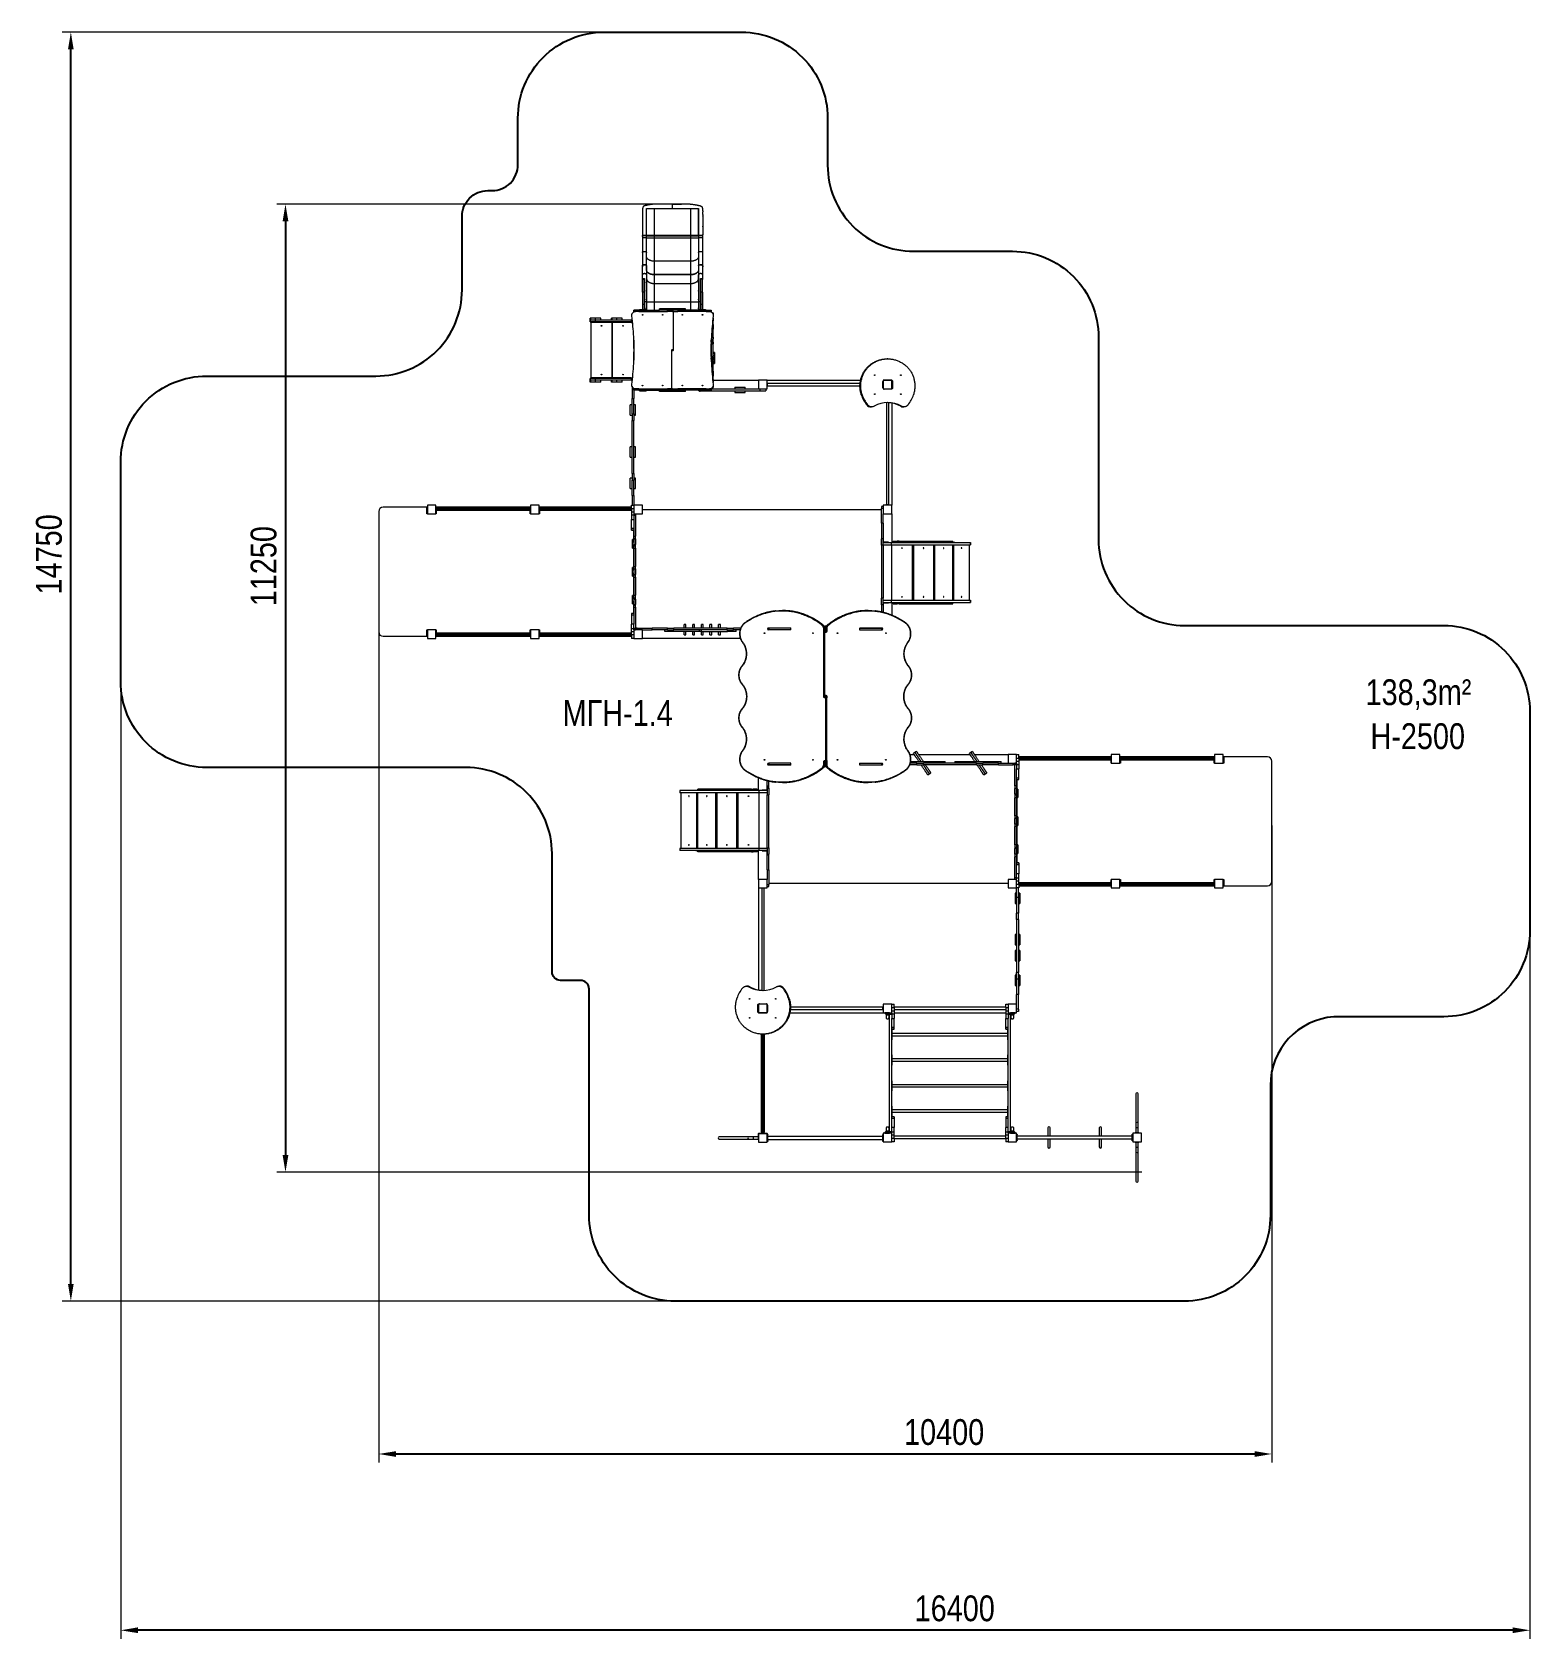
# Model space of a CAD drawing. Header units: millimetres. Extents: x -8939 to 8472, y -10604 to 8071.
import ezdxf

# ---------------------------------------------------------------- set-up
doc = ezdxf.new("R2010")
doc.units = ezdxf.units.MM
for name, color, linetype in [('DiKom', 7, 'Continuous'), ('DIKOM_АРТИКУЛ', 7, 'Continuous'), ('DIKOM_ОБЪЕКТ', 7, 'Continuous'), ('DIKOM_РАЗМЕР_ЗОНА', 7, 'Continuous'), ('DIKOM_РАЗМЕР_ОБЪЕКТА', 7, 'Continuous')]:
    doc.layers.add(name, color=color, linetype=linetype)
doc.styles.add('style1', font='arial.ttf', dxfattribs={"width": 0.8})
doc.dimstyles.new('1-50', dxfattribs={"dimtxt": 300, "dimasz": 200, "dimexe": 100, "dimexo": 0, "dimgap": 100, "dimtad": 1, "dimdec": 0, "dimtxsty": 'style1', "dimcen": 0, "dimclrd": 7, "dimclre": 7, "dimadec": 1, "dimazin": 2, "dimtfac": 1, "dimtdec": 0, "dimtmove": 0, "dimatfit": 3, "dimfxl": 0, "dimlwd": 25, "dimlwe": 18, "dimarcsym": 0})

msp = doc.modelspace()

# ---------------------------------------------------------------- texts
at = {"layer": 'DIKOM_АРТИКУЛ', "color": 7, "linetype": 'Continuous', "lineweight": 15, "insert": (-2772.6, 306.7), "char_height": 300, "width": 1667.537, "attachment_point": 1, "style": 'style1'}
msp.add_mtext('МГН-1.4', dxfattribs=at)
at = {"layer": 'DIKOM_РАЗМЕР_ОБЪЕКТА', "char_height": 300, "width": 5885.531, "attachment_point": 1, "style": 'style1'}
for s, insert in [('138,3m²', (6562, 548.9)), ('H-2500', (6618.9, 38))]:
    msp.add_mtext(s, dxfattribs=dict(at, insert=insert))

# ---------------------------------------------------------------- blocks, each defined once
blk = doc.blocks.new('*D10')
at = {"layer": 'Defpoints', "color": 0, "transparency": 16777216}
for p in [(-1552, 6071), (-5994, -5179), (3963, -5179)]:
    blk.add_point(p, dxfattribs=at)
at = {"layer": 'DIKOM_РАЗМЕР_ОБЪЕКТА', "color": 7, "lineweight": 18, "transparency": 16777216}
for p, q in [((-1552, 6071), (-6094, 6071)), ((3963, -5179), (-6094, -5179))]:
    blk.add_line(p, q, dxfattribs=at)
at = {"layer": 'DIKOM_РАЗМЕР_ОБЪЕКТА', "color": 7, "lineweight": 25, "transparency": 16777216}
blk.add_line((-5994, 5871), (-5994, -4979), dxfattribs=at)
at = {"layer": 'DIKOM_РАЗМЕР_ОБЪЕКТА', "color": 7, "transparency": 16777216}
for points in [[(-6027, 5871), (-5960, 5871), (-5994, 6071)], [(-6027, -4979), (-5960, -4979), (-5994, -5179)]]:
    blk.add_solid(points, dxfattribs=at)
at = {"layer": 'DIKOM_РАЗМЕР_ОБЪЕКТА', "color": 0, "transparency": 16777216, "insert": (-6247, 1864), "char_height": 300, "attachment_point": 5, "rotation": 90, "style": 'style1'}
blk.add_mtext('11250', dxfattribs=at)
blk = doc.blocks.new('*D11')
at = {"layer": 'Defpoints', "color": 0, "transparency": 16777216}
for p in [(-4909, 1993), (5472, -1149), (5472, -8455)]:
    blk.add_point(p, dxfattribs=at)
at = {"layer": 'DIKOM_РАЗМЕР_ОБЪЕКТА', "color": 7, "lineweight": 18, "transparency": 16777216}
for p, q in [((-4909, 1993), (-4909, -8555)), ((5472, -1149), (5472, -8555))]:
    blk.add_line(p, q, dxfattribs=at)
at = {"layer": 'DIKOM_РАЗМЕР_ОБЪЕКТА', "color": 7, "lineweight": 25, "transparency": 16777216}
blk.add_line((-4709, -8455), (5272, -8455), dxfattribs=at)
at = {"layer": 'DIKOM_РАЗМЕР_ОБЪЕКТА', "color": 7, "transparency": 16777216}
for points in [[(-4709, -8422), (-4709, -8489), (-4909, -8455)], [(5272, -8422), (5272, -8489), (5472, -8455)]]:
    blk.add_solid(points, dxfattribs=at)
at = {"layer": 'DIKOM_РАЗМЕР_ОБЪЕКТА', "color": 0, "transparency": 16777216, "insert": (1663, -8202), "char_height": 300, "attachment_point": 5, "style": 'style1'}
blk.add_mtext('10400', dxfattribs=at)
blk = doc.blocks.new('*D12')
at = {"layer": 'Defpoints', "color": 0, "transparency": 16777216}
for p in [(-8489, 8071), (-1804, 8071), (174, -6679)]:
    blk.add_point(p, dxfattribs=at)
at = {"layer": 'DIKOM_РАЗМЕР_ЗОНА', "color": 7, "lineweight": 18, "transparency": 16777216}
for p, q in [((-1804, 8071), (-8589, 8071)), ((174, -6679), (-8589, -6679))]:
    blk.add_line(p, q, dxfattribs=at)
at = {"layer": 'DIKOM_РАЗМЕР_ЗОНА', "color": 7, "lineweight": 25, "transparency": 16777216}
blk.add_line((-8489, -6479), (-8489, 7871), dxfattribs=at)
at = {"layer": 'DIKOM_РАЗМЕР_ЗОНА', "color": 7, "transparency": 16777216}
for points in [[(-8522, 7871), (-8456, 7871), (-8489, 8071)], [(-8522, -6479), (-8456, -6479), (-8489, -6679)]]:
    blk.add_solid(points, dxfattribs=at)
at = {"layer": 'DIKOM_РАЗМЕР_ЗОНА', "color": 0, "transparency": 16777216, "insert": (-8742, 2001), "char_height": 300, "attachment_point": 5, "rotation": 90, "style": 'style1'}
blk.add_mtext('14750', dxfattribs=at)
blk = doc.blocks.new('*D13')
at = {"layer": 'Defpoints', "color": 0, "transparency": 16777216}
for p in [(-7909, 1799), (8472, -1099), (-7909, -10504)]:
    blk.add_point(p, dxfattribs=at)
at = {"layer": 'DIKOM_РАЗМЕР_ЗОНА', "color": 7, "lineweight": 18, "transparency": 16777216}
for p, q in [((-7909, 1799), (-7909, -10604)), ((8472, -1099), (8472, -10604))]:
    blk.add_line(p, q, dxfattribs=at)
at = {"layer": 'DIKOM_РАЗМЕР_ЗОНА', "color": 7, "lineweight": 25, "transparency": 16777216}
blk.add_line((8272, -10504), (-7709, -10504), dxfattribs=at)
at = {"layer": 'DIKOM_РАЗМЕР_ЗОНА', "color": 7, "transparency": 16777216}
for points in [[(-7709, -10470), (-7709, -10537), (-7909, -10504)], [(8272, -10470), (8272, -10537), (8472, -10504)]]:
    blk.add_solid(points, dxfattribs=at)
at = {"layer": 'DIKOM_РАЗМЕР_ЗОНА', "color": 0, "transparency": 16777216, "insert": (1786, -10251), "char_height": 300, "attachment_point": 5, "style": 'style1'}
blk.add_mtext('16400', dxfattribs=at)

# ---------------------------------------------------------------- dimensions: what is measured, and where the dimension line sits
at = {"layer": 'DIKOM_РАЗМЕР_ЗОНА'}
dim = msp.add_linear_dim(base=(-8488.9, 8070.9), p1=(173.6, -6679.1), p2=(-1804, 8070.9), angle=270, text='14750', dimstyle='1-50', dxfattribs=at)
dim.commit()
dim.dimension.update_dxf_attribs({"geometry": '*D12', "text_midpoint": (-8488.9, 2001.1), "dimtype": 160})
dim = msp.add_linear_dim(base=(-7909.4, -10503.8), p1=(8472.2, -1099.5), p2=(-7909.4, 1799), text='16400', dimstyle='1-50', dxfattribs=at)
dim.commit()
dim.dimension.update_dxf_attribs({"geometry": '*D13', "text_midpoint": (1786.3, -10503.8), "dimtype": 160})
at = {"layer": 'DIKOM_РАЗМЕР_ОБЪЕКТА'}
dim = msp.add_linear_dim(base=(-5993.5, -5179.1), p1=(-1552.4, 6070.9), p2=(3962.9, -5179.1), angle=270, dimstyle='1-50', dxfattribs=at)
dim.commit()
dim.dimension.update_dxf_attribs({"geometry": '*D10', "text_midpoint": (-5993.5, 1864), "dimtype": 160})
dim = msp.add_linear_dim(base=(5472.2, -8455.4), p1=(-4909.4, 1993.3), p2=(5472.2, -1149), text='10400', dimstyle='1-50', dxfattribs=at)
dim.commit()
dim.dimension.update_dxf_attribs({"geometry": '*D11', "text_midpoint": (1663.1, -8455.4), "dimtype": 160})

# ---------------------------------------------------------------- linework, layer by layer
at = {"layer": 'DiKom', "color": 3}
msp.add_lwpolyline([(-2895.2, -1476, 0.4142136), (-3895.2, -476), (-6909.4, -476, -0.4142136), (-7909.4, 524), (-7909.4, 3074, -0.4142136), (-6909.4, 4074), (-4941.5, 4074, 0.4142136), (-3941.5, 5074), (-3941.5, 5929.3, -0.4142136), (-3641.5, 6229.3), (-3591.5, 6229.3, 0.4142136), (-3291.5, 6529.3), (-3291.5, 7070.9, -0.4142136), (-2291.5, 8070.9), (-691.5, 8070.9, -0.4142136), (308.5, 7070.9), (308.5, 6524, 0.4142136), (1308.5, 5524), (2458.1, 5524, -0.4142136), (3458.1, 4524), (3458.1, 2174, 0.4142136), (4458.1, 1174), (7472.2, 1174, -0.4142136), (8472.2, 174), (8472.2, -2372.9, -0.4142136), (7472.2, -3372.9), (6192.5, -3372.9, 0.3912265), (5455.7, -4170.4), (5455.7, -5679.1, -0.4142136), (4455.7, -6679.1), (-1463.5, -6679.1, -0.4142136), (-2463.5, -5679.1), (-2463.5, -3051, 0.4142136), (-2563.5, -2951), (-2795.2, -2951, -0.4142136), (-2895.2, -2851)], format="xyb", close=True, dxfattribs=at)
at = {"layer": 'DIKOM_ОБЪЕКТ', "color": 7, "linetype": 'Continuous', "lineweight": 15}
for p, q in [((-1844.4, 6001.4), (-1844.5, 6000.5)), ((-1844.4, 6002), (-1844.4, 6001.4)), ((-1796.4, 6020.7), (-1796.3, 6021.2)), ((-1796.3, 6021.2), (-1796.3, 6021.2)), ((-1796.3, 6021.2), (-1796.3, 6021.2)), ((-1796.3, 5706.7), (-1796.3, 6021.2)), ((-1795, 6021.2), (-1795, 6021.2)), ((-1780.7, 6021.2), (-1775.9, 6021.2)), ((-1755.3, 6021.2), (-1748.8, 6021.2)), ((-1711.5, 6021.2), (-1704.3, 6021.2)), ((-1705.7, 6071.1), (-1708, 6071)), ((-1703.3, 6071.2), (-1705.7, 6071.1)), ((-1704.3, 6021.2), (-1703.8, 6021.2)), ((-1704.3, 5706.7), (-1704.3, 6021.2)), ((-1703.8, 6021.2), (-1703.2, 6021.2)), ((-1639, 6021.2), (-1494.3, 6021.2)), ((-1598.5, 6071.2), (-1627.6, 6071.3)), ((-1494.3, 6071.2), (-1493.8, 6071.2)), ((-1494.3, 6021.2), (-1349.6, 6021.2)), ((-1493.8, 6071.2), (-1472.5, 6071.2)), ((-1284.8, 6021.2), (-1285.4, 6021.2)), ((-1284.3, 6021.2), (-1284.8, 6021.2)), ((-1284.3, 6021.2), (-1277.2, 6021.2)), ((-1284.3, 6021.2), (-1284.3, 5706.7)), ((-1239.8, 6021.2), (-1233.4, 6021.2)), ((-1212.8, 6021.2), (-1208, 6021.2)), ((-1193.7, 6021.2), (-1193.6, 6021.2)), ((-1192.3, 6020.7), (-1192.3, 6021.2)), ((-1192.3, 6021.2), (-1192.3, 6021.2)), ((-1192.3, 6021.2), (-1192.3, 6021.2)), ((-1192.3, 6021.2), (-1192.3, 5706.7)), ((-1144.1, 6000.5), (-1144.2, 6001.2)), ((-1844.8, 5937.2), (-1844.8, 5936)), ((-1844.8, 5936), (-1844.8, 5933.9)), ((-1796.8, 5931.9), (-1796.8, 5937.2)), ((-1796.8, 5917.6), (-1796.8, 5931.9)), ((-1796.8, 5760.4), (-1796.8, 5917.6)), ((-1191.8, 5931.9), (-1191.8, 5937.2)), ((-1191.8, 5917.6), (-1191.8, 5931.9)), ((-1191.8, 5760.4), (-1191.8, 5917.6)), ((-1143.9, 5933.8), (-1143.8, 5936)), ((-1143.8, 5936), (-1143.8, 5937.2)), ((-1844.8, 5721.3), (-1844.8, 5720.5)), ((-1844.8, 5720.5), (-1844.8, 5706.7)), ((-1844.8, 5706.7), (-1844.7, 5706.7)), ((-1844.8, 5697.3), (-1844.8, 5706.7)), ((-1844.8, 5706.6), (-1844.8, 5705.7)), ((-1844.8, 5695.3), (-1844.8, 5704.9)), ((-1844.8, 5697.2), (-1844.8, 5697.3)), ((-1844.8, 5695.3), (-1844.8, 5681.3)), ((-1796.8, 5681.3), (-1844.8, 5681.3)), ((-1844, 5705), (-1844.7, 5704.9)), ((-1844.5, 5706), (-1843.7, 5705.2)), ((-1798.1, 5705.2), (-1797.7, 5705.2)), ((-1797.1, 5706), (-1797.8, 5705.3)), ((-1796.9, 5704.9), (-1797.4, 5705)), ((-1796.8, 5705.4), (-1797.3, 5705.4)), ((-1797.2, 5705.4), (-1796.6, 5706)), ((-1797.1, 5706.7), (-1797, 5706.7)), ((-1797.1, 5706), (-1796.6, 5706)), ((-1796.8, 5706.7), (-1796.8, 5760.4)), ((-1796.3, 5706.7), (-1796.8, 5706.7)), ((-1796.8, 5681.3), (-1796.8, 5704.9)), ((-1796.8, 5704.9), (-1796.3, 5704.9)), ((-1796.8, 5509.2), (-1796.8, 5681.3)), ((-1796.8, 5681.3), (-1796.3, 5681.3)), ((-1796.6, 5706), (-1704.3, 5706)), ((-1704.3, 5706.7), (-1796.3, 5706.7)), ((-1796.3, 5681.3), (-1796.3, 5704.9)), ((-1796.3, 5704.9), (-1704.3, 5704.9)), ((-1796.3, 5460.7), (-1796.3, 5681.3)), ((-1704.3, 5706.7), (-1704.3, 5706)), ((-1284.3, 5706.7), (-1704.3, 5706.7)), ((-1704.3, 5706), (-1284.3, 5706)), ((-1704.3, 5705.4), (-1704.3, 5706)), ((-1284.3, 5705.4), (-1704.3, 5705.4)), ((-1704.3, 5704.9), (-1704.3, 5705.4)), ((-1704.3, 5681.3), (-1704.3, 5704.9)), ((-1704.3, 5704.9), (-1284.3, 5704.9)), ((-1704.3, 5408.3), (-1704.3, 5681.3)), ((-1704.3, 5681.3), (-1284.3, 5681.3)), ((-1192.3, 5706.7), (-1284.3, 5706.7)), ((-1284.3, 5706.7), (-1284.3, 5706)), ((-1284.3, 5706), (-1192, 5706)), ((-1284.3, 5706), (-1284.3, 5705.4)), ((-1191.8, 5705.4), (-1284.3, 5705.4)), ((-1284.3, 5704.9), (-1284.3, 5705.4)), ((-1284.3, 5704.9), (-1284.3, 5681.3)), ((-1284.3, 5704.9), (-1192.3, 5704.9)), ((-1284.3, 5681.3), (-1284.3, 5408.3)), ((-1191.8, 5706.7), (-1192.3, 5706.7)), ((-1192.3, 5704.9), (-1191.8, 5704.9)), ((-1192.3, 5704.9), (-1192.3, 5681.3)), ((-1192.3, 5681.3), (-1192.3, 5460.7)), ((-1192.3, 5681.3), (-1191.8, 5681.3)), ((-1192, 5706), (-1191.5, 5706)), ((-1192, 5706), (-1191.1, 5705)), ((-1191.8, 5706.7), (-1191.8, 5760.4)), ((-1191.3, 5705.4), (-1191.8, 5705.4)), ((-1191.8, 5704.9), (-1191.8, 5681.3)), ((-1143.8, 5681.3), (-1191.8, 5681.3)), ((-1191.8, 5681.3), (-1191.8, 5509.2)), ((-1191.1, 5705), (-1191.7, 5704.9)), ((-1191.5, 5706.7), (-1191.6, 5706.7)), ((-1191.5, 5706), (-1190.6, 5705.1)), ((-1145, 5705.2), (-1144.1, 5706)), ((-1143.8, 5706.7), (-1143.8, 5720.5)), ((-1143.8, 5697.3), (-1143.8, 5706.7)), ((-1143.8, 5705.7), (-1143.8, 5706.6)), ((-1143.8, 5695.3), (-1143.8, 5704.9)), ((-1143.8, 5697.3), (-1143.8, 5697.2)), ((-1143.8, 5681.3), (-1143.8, 5695.3)), ((-1844.8, 5509.2), (-1844.8, 5353.9)), ((-1796.8, 5353.9), (-1796.8, 5509.2)), ((-1796.3, 5460.7), (-1796.8, 5509.2)), ((-1796.3, 5328.2), (-1796.3, 5460.7)), ((-1191.8, 5509.2), (-1192.3, 5460.7)), ((-1192.3, 5460.7), (-1192.3, 5328.2)), ((-1191.8, 5509.2), (-1191.8, 5353.9)), ((-1143.8, 5353.9), (-1143.8, 5509.2)), ((-1844.8, 5346.2), (-1844.8, 5353.9)), ((-1844.8, 5344.6), (-1844.8, 5352.4)), ((-1844.8, 5346.2), (-1844.8, 5344.6)), ((-1844.8, 5250.4), (-1844.8, 5344.6)), ((-1844.8, 5196.1), (-1844.8, 5250.4)), ((-1844.3, 5354.9), (-1844.5, 5353.4)), ((-1820.8, 5367), (-1820.8, 5367.7)), ((-1796.8, 5350.9), (-1796.8, 5353.9)), ((-1796.8, 5352.4), (-1796.8, 5250.4)), ((-1795.8, 5304.2), (-1796.8, 5352.4)), ((-1796.8, 5250.4), (-1796.8, 4934.9)), ((-1796.8, 5250.4), (-1795.8, 5202.2)), ((-1795.8, 5304.2), (-1795.8, 5202.2)), ((-1793.7, 5293.2), (-1793.7, 5293.4)), ((-1704.3, 5253), (-1704.3, 5408.3)), ((-1284.3, 5408.3), (-1704.3, 5408.3)), ((-1704.3, 5253), (-1704.3, 5252.2)), ((-1284.3, 5253), (-1704.3, 5253)), ((-1704.3, 5252.2), (-1284.3, 5252.2)), ((-1704.3, 5252.2), (-1704.3, 5251.7)), ((-1285.3, 5251.7), (-1703.3, 5251.7)), ((-1703.3, 5251.7), (-1703.3, 5251.5)), ((-1703.3, 5149.4), (-1703.3, 5251.5)), ((-1285.3, 5251.5), (-1703.3, 5251.5)), ((-1285.3, 5251.7), (-1285.3, 5251.5)), ((-1285.3, 5251.5), (-1285.3, 5149.4)), ((-1284.3, 5408.3), (-1284.3, 5253)), ((-1284.3, 5252.2), (-1284.3, 5253)), ((-1284.3, 5251.7), (-1284.3, 5252.2)), ((-1191.8, 5352.4), (-1192.8, 5304.2)), ((-1192.8, 5304.2), (-1192.8, 5202.2)), ((-1192.8, 5202.2), (-1191.8, 5250.4)), ((-1191.8, 5353.9), (-1191.9, 5350.9)), ((-1191.8, 5352.4), (-1191.8, 5250.4)), ((-1191.8, 5250.4), (-1191.8, 4934.9)), ((-1143.8, 5353.9), (-1143.8, 5346.2)), ((-1143.8, 5352.4), (-1143.8, 5344.6)), ((-1143.8, 5344.6), (-1143.8, 5346.2)), ((-1143.8, 5250.4), (-1143.8, 5344.6)), ((-1143.8, 5196.1), (-1143.8, 5250.4)), ((-1844.8, 5195.6), (-1844.8, 5196.1)), ((-1844.8, 5195.5), (-1844.8, 5195.6)), ((-1822.3, 5201.6), (-1843.3, 5201.6)), ((-1843.3, 5199.7), (-1843.3, 5201.6)), ((-1822.3, 5199.7), (-1843.3, 5199.7)), ((-1843.3, 5047.9), (-1843.3, 5199.7)), ((-1822.3, 5047.9), (-1843.3, 5047.9)), ((-1843.3, 5047.9), (-1843.3, 4905.1)), ((-1822.3, 5201.6), (-1822.3, 5204.8)), ((-1822.3, 5199.7), (-1822.3, 5201.6)), ((-1822.3, 5047.9), (-1822.3, 5199.7)), ((-1822.3, 5047.9), (-1822.3, 4905.1)), ((-1821.3, 5207.4), (-1821.3, 4934.9)), ((-1795.8, 5202.2), (-1795.8, 4934.9)), ((-1703.3, 4934.9), (-1703.3, 5149.4)), ((-1703.3, 5149.4), (-1285.3, 5149.4)), ((-1285.3, 5149.4), (-1285.3, 4934.9)), ((-1192.8, 5202.2), (-1192.8, 4934.9)), ((-1167.3, 4934.9), (-1167.3, 5207.4)), ((-1166.3, 5204.8), (-1166.3, 5201.6)), ((-1145.3, 5201.6), (-1166.3, 5201.6)), ((-1166.3, 5199.7), (-1166.3, 5201.6)), ((-1145.3, 5199.7), (-1166.3, 5199.7)), ((-1166.3, 5047.9), (-1166.3, 5199.7)), ((-1145.3, 5047.9), (-1166.3, 5047.9)), ((-1166.3, 5047.9), (-1166.3, 4905.1)), ((-1145.3, 5199.7), (-1145.3, 5201.6)), ((-1145.3, 5047.9), (-1145.3, 5199.7)), ((-1145.3, 5047.9), (-1145.3, 4905.1)), ((-1143.8, 5196.1), (-1143.8, 5195.6)), ((-1143.8, 5195.6), (-1143.8, 5195.5)), ((-1822.3, 4905.1), (-1843.3, 4905.1)), ((-1843.3, 4905.1), (-1843.3, 4849)), ((-1822.3, 4934.9), (-1821.3, 4934.9)), ((-1822.3, 4905.1), (-1822.3, 4849)), ((-1796.8, 4934.9), (-1821.3, 4934.9)), ((-1821.3, 4934.9), (-1821.3, 4849)), ((-1796.8, 4934.9), (-1796.8, 4839)), ((-1796.8, 4934.9), (-1795.8, 4934.9)), ((-1795.8, 4934.9), (-1703.3, 4934.9)), ((-1795.8, 4934.9), (-1795.8, 4839)), ((-1703.3, 4934.9), (-1285.3, 4934.9)), ((-1703.3, 4839), (-1703.3, 4934.9)), ((-1285.3, 4934.9), (-1192.8, 4934.9)), ((-1285.3, 4934.9), (-1285.3, 4839)), ((-1192.8, 4934.9), (-1191.8, 4934.9)), ((-1192.8, 4934.9), (-1192.8, 4839)), ((-1191.8, 4934.9), (-1191.8, 4839)), ((-1167.3, 4934.9), (-1191.8, 4934.9)), ((-1166.3, 4934.9), (-1167.3, 4934.9)), ((-1167.3, 4849), (-1167.3, 4934.9)), ((-1145.3, 4905.1), (-1166.3, 4905.1)), ((-1166.3, 4905.1), (-1166.3, 4849)), ((-1145.3, 4905.1), (-1145.3, 4849)), ((-2453.4, 4745), (-2453.4, 4724)), ((-2453.4, 4724), (-2453.4, 4745)), ((-2444.6, 4745), (-2453.4, 4745)), ((-2453.4, 4724), (-2453.4, 4745)), ((-2453.4, 4745), (-2453.4, 4745)), ((-2453.4, 4745), (-2453.4, 4745)), ((-2444.6, 4724), (-2453.4, 4724)), ((-2453.4, 4724), (-2453.4, 4724)), ((-2453.4, 4724), (-2453.4, 4724)), ((-2452.8, 4724), (-2452.8, 4703)), ((-2450.1, 4724), (-2452.8, 4724)), ((-2450.1, 4703), (-2452.8, 4703)), ((-2450.1, 4703), (-2450.1, 4724)), ((-2390.8, 4703), (-2450.1, 4703)), ((-2444.6, 4724), (-2444.6, 4745)), ((-2391, 4745), (-2444.6, 4745)), ((-2391, 4724), (-2444.6, 4724)), ((-2444.3, 4697), (-2444.3, 4703)), ((-2444.3, 4697), (-2444.3, 4051)), ((-2412.3, 4697), (-2444.3, 4697)), ((-2412, 4697), (-2443.2, 4697)), ((-2412, 4697), (-2412, 4703)), ((-1996.6, 4697), (-2412, 4697)), ((-2391, 4724), (-2391, 4745)), ((-2326.2, 4745), (-2391, 4745)), ((-2369.7, 4724), (-2391, 4724)), ((-2390.8, 4703), (-2390.8, 4724)), ((-1971.9, 4724), (-2390.8, 4724)), ((-1971.9, 4703), (-2390.8, 4703)), ((-2326.2, 4724), (-2326.2, 4745)), ((-2205.1, 4745), (-2205.1, 4724)), ((-2205.1, 4724), (-2205.1, 4745)), ((-2196.3, 4745), (-2205.1, 4745)), ((-2205.1, 4724), (-2205.1, 4745)), ((-2205.1, 4745), (-2205.1, 4745)), ((-2205.1, 4745), (-2205.1, 4745)), ((-2196.3, 4724), (-2196.3, 4745)), ((-2142.8, 4745), (-2196.3, 4745)), ((-2194.3, 4051), (-2194.3, 4697)), ((-2194.3, 4697), (-2194.3, 4051)), ((-2142.8, 4724), (-2142.8, 4745)), ((-2077.9, 4745), (-2142.8, 4745)), ((-2077.9, 4724), (-2077.9, 4745)), ((-1996.6, 4697), (-1996.6, 4703)), ((-1975.1, 4697), (-1996.6, 4697)), ((-1975.1, 4697), (-1975.1, 4703)), ((-1975.1, 4697), (-1959.2, 4697)), ((-1971.9, 4703), (-1971.9, 4724)), ((-1962.1, 4724), (-1971.9, 4724)), ((-1959.8, 4703), (-1971.9, 4703)), ((-1944.3, 4824), (-1944.3, 4839)), ((-1884.3, 4839), (-1944.3, 4839)), ((-1884.3, 4824), (-1944.3, 4824)), ((-1944.3, 4824), (-1944.3, 4818.7)), ((-1884.3, 4824), (-1884.3, 4839)), ((-1884.3, 4839), (-1644, 4839)), ((-1884.3, 4824), (-1554.3, 4824)), ((-1870.9, 4849), (-1814.6, 4849)), ((-1807.1, 4849), (-1814.6, 4849)), ((-1644.3, 4839), (-1644.3, 4854)), ((-1619.3, 4854), (-1644.3, 4854)), ((-1619.3, 4839), (-1644, 4839)), ((-1619.3, 4839), (-1619.3, 4854)), ((-1554.3, 4854), (-1619.3, 4854)), ((-1554.3, 4839), (-1619.3, 4839)), ((-1554.3, 4839), (-1554.3, 4854)), ((-1434.4, 4854), (-1554.3, 4854)), ((-1434.4, 4839), (-1554.3, 4839)), ((-1554.3, 4824), (-1554.3, 4839)), ((-1499.5, 4824), (-1554.3, 4824)), ((-1499.5, 4824), (-1499.5, 4839)), ((-1494.3, 4824), (-1499.5, 4824)), ((-1494.3, 4839), (-1494.3, 4824)), ((-1494.3, 4824), (-1489.1, 4824)), ((-1489.1, 4839), (-1489.1, 4824)), ((-1489.1, 4824), (-1434.4, 4824)), ((-1483.8, 4375), (-1483.8, 4824)), ((-1434.4, 4839), (-1434.4, 4854)), ((-1369.3, 4854), (-1434.4, 4854)), ((-1369.3, 4839), (-1434.4, 4839)), ((-1434.4, 4839), (-1434.4, 4824)), ((-1104.4, 4824), (-1434.4, 4824)), ((-1369.3, 4839), (-1369.3, 4854)), ((-1344.3, 4854), (-1369.3, 4854)), ((-1344.7, 4839), (-1369.3, 4839)), ((-1104.4, 4839), (-1344.7, 4839)), ((-1344.3, 4839), (-1344.3, 4854)), ((-1181.6, 4849), (-1174.1, 4849)), ((-1174.1, 4849), (-1117.8, 4849)), ((-1104.4, 4839), (-1104.4, 4824)), ((-1104.4, 4839), (-1044.3, 4839)), ((-1104.4, 4824), (-1044.3, 4824)), ((-1044.3, 4839), (-1044.3, 4824)), ((-1044.3, 4818.7), (-1044.3, 4824)), ((-1032.7, 4809), (-1023.3, 4809)), ((-1031.8, 4674), (-1023.3, 4674)), ((-1027.6, 4714), (-1023.3, 4714)), ((-1023.3, 4809), (-1023.3, 4792.2)), ((-1023.3, 4750.6), (-1023.3, 4714)), ((-1023.3, 4674), (-1023.3, 4714)), ((-1023.3, 4674), (-1023.3, 4618.7)), ((-1944.3, 4490.1), (-1944.3, 4257.8)), ((-1044.3, 4489.2), (-1044.3, 4490)), ((-1044.3, 4489.2), (-1023.3, 4489.2)), ((-1044.3, 4478.1), (-1044.3, 4489.2)), ((-1043.7, 4504.6), (-1023.3, 4504.6)), ((-1043.6, 4507.3), (-1023.3, 4507.3)), ((-1042.8, 4524), (-1023.3, 4524)), ((-1036.7, 4618.7), (-1023.3, 4618.7)), ((-1023.3, 4524), (-1023.3, 4618.7)), ((-1023.3, 4524), (-1023.3, 4507.3)), ((-1023.3, 4504.6), (-1023.3, 4507.3)), ((-1023.3, 4489.2), (-1023.3, 4504.6)), ((-1023.3, 4478.1), (-1023.3, 4489.2)), ((-1505, 4373), (-1505, 3924)), ((-1497.5, 4373), (-1505, 4373)), ((-1497.2, 4379), (-1499.8, 4379)), ((-1499.1, 4369), (-1491.6, 4369)), ((-1497.5, 4373), (-1497.5, 4369)), ((-1489.7, 4379), (-1497.2, 4379)), ((-1491.6, 4369), (-1489, 4369)), ((-1491.3, 4375), (-1491.3, 4379)), ((-1491.3, 4375), (-1483.8, 4375)), ((-1044.3, 4478.1), (-1023.3, 4478.1)), ((-1044.3, 4468.3), (-1044.3, 4478.1)), ((-1044.3, 4468.3), (-1023.3, 4468.3)), ((-1044.3, 4468.3), (-1044.3, 4463)), ((-1044.3, 4463), (-1023.3, 4463)), ((-1044.3, 4463), (-1044.3, 4446.7)), ((-1044.3, 4446.7), (-1023.3, 4446.7)), ((-1044.3, 4301.2), (-1044.3, 4446.7)), ((-1044.3, 4301.2), (-1023.3, 4301.2)), ((-1044.3, 4301.2), (-1044.3, 4284.9)), ((-1023.3, 4468.3), (-1023.3, 4478.1)), ((-1023.3, 4468.3), (-1023.3, 4463)), ((-1023.3, 4463), (-1023.3, 4446.7)), ((-1023.3, 4301.2), (-1023.3, 4446.7)), ((-1008.3, 4348.2), (-1023.3, 4348.2)), ((-1008.3, 4335.1), (-1023.3, 4335.1)), ((-1008.3, 4311.4), (-1023.3, 4311.4)), ((-1023.3, 4301.2), (-1023.3, 4284.9)), ((-1008.3, 4348.2), (-1008.3, 4335.1)), ((-1008.3, 4335.1), (-1008.3, 4311.4)), ((-1008.3, 4311.4), (-1008.3, 4286.8)), ((-1044.3, 4284.9), (-1023.3, 4284.9)), ((-1044.3, 4279.6), (-1044.3, 4284.9)), ((-1044.3, 4279.6), (-1023.3, 4279.6)), ((-1044.3, 4269.8), (-1044.3, 4279.6)), ((-1044.3, 4269.8), (-1023.3, 4269.8)), ((-1044.3, 4269.8), (-1044.3, 4258.7)), ((-1044.3, 4258.7), (-1023.3, 4258.7)), ((-1044.3, 4257.9), (-1044.3, 4258.7)), ((-1043.7, 4243.3), (-1023.3, 4243.3)), ((-1043.6, 4240.6), (-1023.3, 4240.6)), ((-1042.8, 4223.9), (-1023.3, 4223.9)), ((-1036.7, 4129.2), (-1023.3, 4129.2)), ((-1008.3, 4286.8), (-1023.3, 4286.8)), ((-1023.3, 4279.6), (-1023.3, 4284.9)), ((-1023.3, 4269.8), (-1023.3, 4279.6)), ((-1023.3, 4269.8), (-1023.3, 4258.7)), ((-1008.3, 4268.9), (-1023.3, 4268.9)), ((-1023.3, 4243.3), (-1023.3, 4258.7)), ((-1023.3, 4243.3), (-1023.3, 4240.6)), ((-1008.3, 4241.2), (-1023.3, 4241.2)), ((-1023.3, 4240.6), (-1023.3, 4223.9)), ((-1023.3, 4129.2), (-1023.3, 4223.9)), ((-1008.3, 4223.3), (-1023.3, 4223.3)), ((-1023.3, 4220.6), (-1008.3, 4220.6)), ((-1023.3, 4129.2), (-1023.3, 4074)), ((-1008.3, 4286.8), (-1008.3, 4268.9)), ((-1008.3, 4268.9), (-1008.3, 4241.2)), ((-1008.3, 4241.2), (-1008.3, 4223.3)), ((-1008.3, 4223.3), (-1008.3, 4220.6)), ((789.3, 4193.9), (798.2, 4193.9)), ((1008, 4273.4), (999.1, 4273.4)), ((-2453.4, 4024), (-2453.4, 4003)), ((-2453.4, 4003), (-2453.4, 4024)), ((-2444.6, 4024), (-2453.4, 4024)), ((-2453.4, 4024), (-2453.4, 4024)), ((-2444.6, 4003), (-2453.4, 4003)), ((-2453.4, 4003), (-2453.4, 4003)), ((-2452.8, 4045), (-2452.8, 4024)), ((-2450.1, 4045), (-2452.8, 4045)), ((-2450.1, 4024), (-2452.8, 4024)), ((-2450.1, 4024), (-2450.1, 4045)), ((-2390.8, 4045), (-2450.1, 4045)), ((-2444.6, 4003), (-2444.6, 4024)), ((-2391, 4024), (-2444.6, 4024)), ((-2391, 4003), (-2444.6, 4003)), ((-2444.3, 4051), (-2412.3, 4051)), ((-2444.3, 4045), (-2444.3, 4051)), ((-2412, 4051), (-2443.2, 4051)), ((-1996.6, 4051), (-2412, 4051)), ((-2412, 4045), (-2412, 4051)), ((-2391, 4003), (-2391, 4024)), ((-2369.7, 4024), (-2391, 4024)), ((-2326.2, 4003), (-2391, 4003)), ((-2390.8, 4024), (-2390.8, 4045)), ((-1971.9, 4045), (-2390.8, 4045)), ((-1971.9, 4024), (-2390.8, 4024)), ((-2326.2, 4003), (-2326.2, 4024)), ((-2205.1, 4024), (-2205.1, 4003)), ((-2205.1, 4003), (-2205.1, 4024)), ((-2205.1, 4003), (-2205.1, 4024)), ((-2196.3, 4003), (-2205.1, 4003)), ((-2205.1, 4003), (-2205.1, 4003)), ((-2205.1, 4003), (-2205.1, 4003)), ((-2196.3, 4003), (-2196.3, 4024)), ((-2142.8, 4003), (-2196.3, 4003)), ((-2142.8, 4003), (-2142.8, 4024)), ((-2077.9, 4003), (-2142.8, 4003)), ((-2077.9, 4003), (-2077.9, 4024)), ((-1975.1, 4051), (-1996.6, 4051)), ((-1996.6, 4045), (-1996.6, 4051)), ((-1975.1, 4051), (-1959.2, 4051)), ((-1975.1, 4045), (-1975.1, 4051)), ((-1971.9, 4024), (-1971.9, 4045)), ((-1959.8, 4045), (-1971.9, 4045)), ((-1962.1, 4024), (-1971.9, 4024)), ((-1965.3, 4009), (-1963.9, 4009)), ((-1965.3, 3997.3), (-1965.3, 4009)), ((-1965.3, 3955.7), (-1965.3, 3812.4)), ((-1944.3, 3929.2), (-1944.3, 3924)), ((-1944.3, 3909), (-1944.3, 3924)), ((-1884.3, 3924), (-1944.3, 3924)), ((-1884.3, 3909), (-1884.3, 3924)), ((-1884.3, 3924), (-1554.3, 3924)), ((-1554.3, 3909), (-1554.3, 3924)), ((-1499.5, 3924), (-1554.3, 3924)), ((-1499.5, 3909), (-1499.5, 3924)), ((-1494.3, 3924), (-1499.5, 3924)), ((-1494.3, 3909), (-1494.3, 3924)), ((-1494.3, 3924), (-1489.1, 3924)), ((-1489.1, 3924), (-1489.1, 3909)), ((-1489.1, 3924), (-1434.4, 3924)), ((-1434.4, 3924), (-1434.4, 3909)), ((-1104.4, 3924), (-1434.4, 3924)), ((-1104.4, 3924), (-1104.4, 3909)), ((-1104.4, 3924), (-1044.3, 3924)), ((-1044.3, 3924), (-1044.3, 3929.2)), ((-1044.3, 3924), (-1044.3, 3909)), ((-1044.3, 3924), (-494.3, 3924)), ((-1032.7, 3939), (-1023.3, 3939)), ((-1031.8, 4074), (-1023.3, 4074)), ((-1027.6, 4034), (-1023.3, 4034)), ((-1023.3, 4034), (-1023.3, 4074)), ((-1023.3, 4034), (-1023.3, 3997.4)), ((-1023.3, 4024), (-494.3, 4024)), ((-1023.3, 3955.7), (-1023.3, 3939)), ((-771.1, 3945), (-771.1, 3924)), ((-771.1, 3945), (-651.1, 3945)), ((-651.1, 3924), (-651.1, 3945)), ((-494.3, 4024), (-494.3, 3924)), ((-394.3, 4024), (-494.3, 4024)), ((-494.3, 3924), (-394.3, 3924)), ((-479.3, 3924), (-479.3, 3903)), ((-409.3, 3924), (-409.3, 3903)), ((-409.3, 3924), (-394.3, 3924)), ((-394.3, 3924), (-394.3, 4024)), ((-394.3, 4024), (691.4, 4024)), ((-394.3, 3994), (-390.3, 3994)), ((-394.3, 3954), (-390.3, 3954)), ((-394.3, 3924), (-394.3, 3924)), ((-390.3, 3954), (-390.3, 3994)), ((685.9, 3987.5), (-390.3, 3987.5)), ((-390.3, 3960.5), (684.6, 3960.5)), ((951.9, 3937), (951.9, 4011)), ((951.9, 3994), (955.7, 3994)), ((951.9, 3954), (955.7, 3954)), ((1055.7, 4024), (955.7, 4024)), ((955.7, 4024), (955.7, 3924)), ((955.7, 3924), (1055.7, 3924)), ((965.5, 4026), (1050.6, 4026)), ((1050.6, 3922), (965.5, 3922)), ((1055.7, 3924), (1055.7, 4024)), ((1055.7, 4011), (1064.2, 4011)), ((1055.7, 3937), (1064.2, 3937)), ((1064.2, 4011), (1064.2, 3937)), ((-1965.3, 3739.6), (-1986.3, 3739.6)), ((-1986.3, 3619.6), (-1986.3, 3739.6)), ((-1965.3, 3812.4), (-1944.3, 3812.4)), ((-1965.3, 3632.8), (-1965.3, 3812.4)), ((-1884.3, 3909), (-1944.3, 3909)), ((-1944.3, 3909), (-1944.3, 3812.4)), ((-1923.3, 3739.6), (-1944.3, 3739.6)), ((-1923.3, 3619.6), (-1923.3, 3739.6)), ((-1884.3, 3909), (-1644, 3909)), ((-1814.6, 3899), (-1870.9, 3899)), ((-1807.1, 3899), (-1814.6, 3899)), ((-1644.3, 3894), (-1644.3, 3909)), ((-1619.3, 3894), (-1644.3, 3894)), ((-1619.3, 3909), (-1644, 3909)), ((-1619.3, 3894), (-1619.3, 3909)), ((-1554.3, 3909), (-1619.3, 3909)), ((-1554.3, 3894), (-1619.3, 3894)), ((-1554.3, 3894), (-1554.3, 3909)), ((-1434.4, 3909), (-1554.3, 3909)), ((-1434.4, 3894), (-1554.3, 3894)), ((-1434.4, 3894), (-1434.4, 3909)), ((-1369.3, 3909), (-1434.4, 3909)), ((-1369.3, 3894), (-1434.4, 3894)), ((-1369.3, 3894), (-1369.3, 3909)), ((-1344.7, 3909), (-1369.3, 3909)), ((-1344.3, 3894), (-1369.3, 3894)), ((-1104.4, 3909), (-1344.7, 3909)), ((-1344.3, 3894), (-1344.3, 3909)), ((-1181.6, 3899), (-1174.1, 3899)), ((-1117.8, 3899), (-1174.1, 3899)), ((-1110.9, 3903), (-1049.3, 3903)), ((-1104.4, 3909), (-1044.3, 3909)), ((-1049.3, 3909), (-1049.3, 3903)), ((-1049.3, 3903), (-479.3, 3903)), ((-771.1, 3903), (-771.1, 3882)), ((-771.1, 3882), (-651.1, 3882)), ((-651.1, 3882), (-651.1, 3903)), ((-479.3, 3903), (-409.3, 3903)), ((700.1, 3857.2), (709, 3857.2)), ((764.5, 3738.4), (773.4, 3738.4)), ((992.2, 3764.1), (992.2, 2578)), ((1019.2, 2578), (1019.2, 3763.8)), ((1055.7, 3759.5), (1055.7, 2574)), ((-1986.3, 3619.6), (-1965.3, 3619.6)), ((-1965.3, 3632.8), (-1944.3, 3632.8)), ((-1965.3, 3632.8), (-1965.3, 3557.2)), ((-1965.3, 3557.2), (-1944.3, 3557.2)), ((-1965.3, 2940.8), (-1965.3, 3557.2)), ((-1944.3, 3632.8), (-1944.3, 3557.2)), ((-1944.3, 3619.6), (-1923.3, 3619.6)), ((-1944.3, 2940.8), (-1944.3, 3557.2)), ((811.4, 3715.5), (820.3, 3715.5)), ((1158.4, 3722.9), (1167.3, 3722.9)), ((1186.8, 3715.5), (1195.7, 3715.5)), ((-1965.3, 3252.2), (-1986.3, 3252.2)), ((-1986.3, 3132.2), (-1986.3, 3252.2)), ((-1923.3, 3252.2), (-1944.3, 3252.2)), ((-1923.3, 3132.2), (-1923.3, 3252.2)), ((-1986.3, 3132.2), (-1965.3, 3132.2)), ((-1944.3, 3132.2), (-1923.3, 3132.2)), ((-1965.3, 2886.6), (-1986.3, 2886.6)), ((-1986.3, 2766.6), (-1986.3, 2886.6)), ((-1965.3, 2940.8), (-1944.3, 2940.8)), ((-1965.3, 2940.8), (-1965.3, 2865.2)), ((-1965.3, 2865.2), (-1944.3, 2865.2)), ((-1965.3, 2685.5), (-1965.3, 2865.2)), ((-1944.3, 2940.8), (-1944.3, 2865.2)), ((-1923.3, 2886.6), (-1944.3, 2886.6)), ((-1944.3, 2685.5), (-1944.3, 2865.2)), ((-1923.3, 2766.6), (-1923.3, 2886.6)), ((-1986.3, 2766.6), (-1965.3, 2766.6)), ((-1965.3, 2685.5), (-1944.3, 2685.5)), ((-1965.3, 2685.5), (-1965.3, 2574)), ((-1944.3, 2766.6), (-1923.3, 2766.6)), ((-1944.3, 2685.5), (-1944.3, 2574)), ((-4909.4, 2499), (-4909.4, 1099)), ((-4351.3, 2549), (-4860, 2549)), ((-4351.3, 2474), (-4351.3, 2549)), ((-4351.3, 2549), (-4348.5, 2549)), ((-4344.3, 2474), (-4351.3, 2474)), ((-4348.5, 2474), (-4348.5, 2549)), ((-4344.3, 2574), (-4344.3, 2474)), ((-4244.3, 2574), (-4344.3, 2574)), ((-4344.3, 2474), (-4244.3, 2474)), ((-4244.3, 2474), (-4244.3, 2574)), ((-4240.3, 2544), (-4244.3, 2544)), ((-4240.3, 2539), (-4244.3, 2539)), ((-4240.3, 2509), (-4244.3, 2509)), ((-4240.3, 2504), (-4244.3, 2504)), ((-4242.6, 2474), (-4244.3, 2474)), ((-4242.6, 2549), (-4242.6, 2544)), ((-3151.1, 2549), (-4242.6, 2549)), ((-4242.6, 2504), (-4242.6, 2474)), ((-4240.3, 2544), (-4240.3, 2539)), ((-4240.3, 2539), (-4240.3, 2509)), ((-4240.3, 2537.5), (-3148.3, 2537.5)), ((-3148.3, 2524.5), (-4240.3, 2524.5)), ((-4240.3, 2523.5), (-3148.3, 2523.5)), ((-3148.3, 2510.5), (-4240.3, 2510.5)), ((-4240.3, 2509), (-4240.3, 2504)), ((-3151.1, 2537.5), (-3151.1, 2549)), ((-3151.1, 2549), (-3148.3, 2549)), ((-3151.1, 2474), (-3151.1, 2510.5)), ((-3144.3, 2474), (-3151.1, 2474)), ((-3148.3, 2544), (-3148.3, 2549)), ((-3148.3, 2544), (-3144.3, 2544)), ((-3148.3, 2539), (-3148.3, 2544)), ((-3148.3, 2539), (-3144.3, 2539)), ((-3148.3, 2509), (-3148.3, 2539)), ((-3148.3, 2509), (-3144.3, 2509)), ((-3148.3, 2504), (-3148.3, 2509)), ((-3148.3, 2474), (-3148.3, 2504)), ((-3148.3, 2504), (-3144.3, 2504)), ((-3144.3, 2574), (-3144.3, 2474)), ((-3044.3, 2574), (-3144.3, 2574)), ((-3144.3, 2474), (-3044.3, 2474)), ((-3044.3, 2474), (-3044.3, 2574)), ((-3040.3, 2544), (-3044.3, 2544)), ((-3040.3, 2539), (-3044.3, 2539)), ((-3040.3, 2509), (-3044.3, 2509)), ((-3040.3, 2504), (-3044.3, 2504)), ((-3042.4, 2474), (-3044.3, 2474)), ((-3042.4, 2549), (-3042.4, 2544)), ((-1971.3, 2549), (-3042.4, 2549)), ((-3042.4, 2504), (-3042.4, 2474)), ((-3040.3, 2544), (-3040.3, 2539)), ((-3040.3, 2539), (-3040.3, 2509)), ((-3040.3, 2537.5), (-1971.3, 2537.5)), ((-1971.3, 2524.5), (-3040.3, 2524.5)), ((-3040.3, 2523.5), (-1971.3, 2523.5)), ((-1971.3, 2510.5), (-3040.3, 2510.5)), ((-3040.3, 2509), (-3040.3, 2504)), ((-1971.3, 2574), (-1944.3, 2574)), ((-1971.3, 2534), (-1971.3, 2574)), ((-1971.3, 2534), (-1944.3, 2534)), ((-1971.3, 2534), (-1971.3, 2497.1)), ((-1971.3, 2497.1), (-1944.3, 2497.1)), ((-1971.3, 2497.1), (-1971.3, 2460.4)), ((-1971.3, 2460.4), (-1944.3, 2460.4)), ((-1971.3, 2460.4), (-1971.3, 2408)), ((-1844.3, 2574), (-1944.3, 2574)), ((-1944.3, 2574), (-1944.3, 2474)), ((-1944.3, 2474), (-1944.3, 2460.4)), ((-1944.3, 2474), (-1844.3, 2474)), ((-1944.3, 2473.8), (-1923.3, 2473.8)), ((-1944.3, 2460.4), (-1944.3, 2408)), ((-1944.3, 2455.7), (-1923.3, 2455.7)), ((-1923.3, 2473.8), (-1923.3, 2455.7)), ((-1923.3, 2455.7), (-1923.3, 2211.4)), ((-1844.3, 2474), (-1844.3, 2574)), ((-1844.3, 2524), (934.7, 2524)), ((955.7, 2559), (934.7, 2559)), ((934.7, 2559), (934.7, 2534)), ((955.7, 2534), (934.7, 2534)), ((934.7, 2362.4), (934.7, 2534)), ((955.7, 2574), (955.7, 2474)), ((1055.7, 2574), (955.7, 2574)), ((955.7, 2362.4), (955.7, 2474)), ((955.7, 2474), (1055.7, 2474)), ((985.7, 2574), (985.7, 2578)), ((1025.7, 2578), (985.7, 2578)), ((1025.7, 2574), (1025.7, 2578)), ((1055.7, 2474), (1055.7, 2574)), ((1055.7, 2474), (1055.7, 2140.6)), ((-1971.3, 2304.9), (-1971.3, 2408)), ((-1971.3, 2408), (-1944.3, 2408)), ((-1971.3, 2304.9), (-1944.3, 2304.9)), ((-1971.3, 2285.2), (-1971.3, 2304.9)), ((-1971.3, 2285.2), (-1944.3, 2285.2)), ((-1971.3, 2282.9), (-1971.3, 2285.2)), ((-1971.3, 2282.9), (-1944.3, 2282.9)), ((-1945.9, 2173.3), (-1945.9, 2282.9)), ((-1944.3, 2404.8), (-1944.3, 2408)), ((-1944.3, 2408), (-1944.3, 2211.4)), ((955.7, 2362.4), (934.7, 2362.4)), ((-1945.3, 2173.3), (-1960.3, 2173.3)), ((-1960.3, 2073.3), (-1960.3, 2173.3)), ((-1960.3, 2073.3), (-1945.3, 2073.3)), ((-1945.9, 1849), (-1945.9, 2073.3)), ((-1944.3, 2194.4), (-1945.3, 2194.4)), ((-1945.3, 2194.4), (-1945.3, 2180.4)), ((-1945.3, 2180.4), (-1944.3, 2180.4)), ((-1945.3, 2138.7), (-1945.3, 2180.4)), ((-1945.3, 2138.7), (-1944.3, 2138.7)), ((-1945.3, 2138.7), (-1945.3, 2136.8)), ((-1945.3, 2136.8), (-1944.3, 2136.8)), ((-1945.3, 2136.8), (-1945.3, 2109.9)), ((-1945.3, 2109.9), (-1944.3, 2109.9)), ((-1945.3, 2065.1), (-1945.3, 2109.9)), ((-1945.3, 2065.1), (-1944.3, 2065.1)), ((-1945.3, 2065.1), (-1945.3, 2052.4)), ((-1944.3, 2211.4), (-1923.3, 2211.4)), ((-1944.3, 2181.4), (-1944.3, 2211.4)), ((-1944.3, 2181.4), (-1923.3, 2181.4)), ((-1944.3, 2181.4), (-1944.3, 2115.7)), ((-1944.3, 2115.7), (-1923.3, 2115.7)), ((-1944.3, 2102), (-1944.3, 2115.7)), ((-1944.3, 2102), (-1923.3, 2102)), ((-1944.3, 2072.9), (-1944.3, 2102)), ((-1944.3, 2072.9), (-1923.3, 2072.9)), ((-1944.3, 2072.9), (-1944.3, 1861.2)), ((-1923.3, 2181.4), (-1923.3, 2211.4)), ((-1923.3, 2181.4), (-1923.3, 2115.7)), ((-1923.3, 2102), (-1923.3, 2115.7)), ((-1923.3, 2072.9), (-1923.3, 2102)), ((-1923.3, 2072.9), (-1923.3, 1861.2)), ((955.7, 2182.8), (934.7, 2182.8)), ((934.7, 2107.2), (934.7, 2182.8)), ((955.7, 2107.2), (934.7, 2107.2)), ((956.7, 2198.6), (955.7, 2198.6)), ((955.7, 2107.2), (955.7, 2182.8)), ((955.7, 2180.6), (956.7, 2180.6)), ((955.7, 2140.6), (1048.7, 2140.6)), ((955.7, 2113.6), (1048.7, 2113.6)), ((959.7, 2198.6), (956.7, 2198.6)), ((956.7, 2180.6), (956.7, 2198.6)), ((956.7, 2180.6), (959.7, 2180.6)), ((956.7, 2146.6), (956.7, 2180.6)), ((959.7, 2180.6), (959.7, 2198.6)), ((959.7, 2146.6), (959.7, 2180.6)), ((996.7, 2143.6), (962.7, 2143.6)), ((996.7, 2140.6), (996.7, 2143.6)), ((1014.7, 2143.6), (996.7, 2143.6)), ((1014.7, 2140.6), (1014.7, 2143.6)), ((1048.7, 2140.6), (1048.7, 2113.6)), ((1048.7, 2140.6), (1968.6, 2140.6)), ((1049.7, 2113.6), (1049.7, 1467.6)), ((1072.4, 2155.6), (1072.4, 2140.6)), ((1072.4, 2155.6), (1118.8, 2155.6)), ((1118.8, 2155.6), (1118.8, 2140.6)), ((1124.3, 2155.6), (1118.8, 2155.6)), ((1124.3, 2155.6), (1124.3, 2140.6)), ((1139.1, 2155.6), (1124.3, 2155.6)), ((1139.1, 2155.6), (1139.1, 2140.6)), ((1139.1, 2155.6), (1762.2, 2155.6)), ((1296.5, 1467.6), (1296.5, 2113.6)), ((1297.6, 2113.6), (1297.6, 1467.6)), ((1307, 2113.6), (1307, 1467.6)), ((1541.5, 1467.6), (1541.5, 2113.6)), ((1551.3, 2113.6), (1551.3, 1467.6)), ((1762.2, 2155.6), (1762.2, 2140.6)), ((1762.2, 2155.6), (1762.9, 2155.6)), ((1762.9, 2140.6), (1762.9, 2155.6)), ((1762.9, 2143.6), (1785.7, 2143.6)), ((1764.6, 1467.6), (1764.6, 2113.6)), ((1773.3, 2113.6), (1773.3, 1467.6)), ((1785.7, 2143.6), (1785.7, 2140.6)), ((1957.3, 1467.6), (1957.3, 2113.6)), ((1968.6, 2140.6), (1968.6, 2113.6)), ((1968.6, 2140.6), (1969.8, 2140.6)), ((1968.6, 2113.6), (1969.8, 2113.6)), ((1969.8, 2113.6), (1969.8, 2140.6)), ((-1945.3, 2052.4), (-1944.3, 2052.4)), ((-1944.3, 1870.1), (-1945.3, 1870.1)), ((-1945.3, 1870.1), (-1945.3, 1856.1)), ((-1945.3, 1849), (-1960.3, 1849)), ((-1960.3, 1749), (-1960.3, 1849)), ((-1960.3, 1749), (-1945.3, 1749)), ((-1945.9, 1524.6), (-1945.9, 1749)), ((-1945.3, 1856.1), (-1944.3, 1856.1)), ((-1945.3, 1814.4), (-1945.3, 1856.1)), ((-1945.3, 1814.4), (-1944.3, 1814.4)), ((-1945.3, 1814.4), (-1945.3, 1812.5)), ((-1945.3, 1812.5), (-1944.3, 1812.5)), ((-1945.3, 1812.5), (-1945.3, 1785.5)), ((-1945.3, 1785.5), (-1944.3, 1785.5)), ((-1945.3, 1740.8), (-1945.3, 1785.5)), ((-1945.3, 1740.8), (-1944.3, 1740.8)), ((-1945.3, 1740.8), (-1945.3, 1728)), ((-1945.3, 1728), (-1944.3, 1728)), ((-1944.3, 1861.2), (-1923.3, 1861.2)), ((-1944.3, 1831.3), (-1944.3, 1861.2)), ((-1944.3, 1831.3), (-1923.3, 1831.3)), ((-1944.3, 1831.3), (-1944.3, 1768.1)), ((-1944.3, 1768.1), (-1923.3, 1768.1)), ((-1944.3, 1764.1), (-1944.3, 1768.1)), ((-1944.3, 1764.1), (-1923.3, 1764.1)), ((-1944.3, 1736.5), (-1944.3, 1764.1)), ((-1944.3, 1736.5), (-1923.3, 1736.5)), ((-1944.3, 1736.5), (-1944.3, 1525)), ((-1923.3, 1831.3), (-1923.3, 1861.2)), ((-1923.3, 1764.1), (-1923.3, 1768.1)), ((-1923.3, 1736.5), (-1923.3, 1764.1)), ((-1923.3, 1736.5), (-1923.3, 1525)), ((-1945.3, 1524.6), (-1960.3, 1524.6)), ((-1960.3, 1424.6), (-1960.3, 1524.6)), ((-1944.3, 1545.7), (-1945.3, 1545.7)), ((-1945.3, 1545.7), (-1945.3, 1531.7)), ((-1945.3, 1531.7), (-1944.3, 1531.7)), ((-1945.3, 1490), (-1945.3, 1531.7)), ((-1944.3, 1525), (-1923.3, 1525)), ((-1944.3, 1495.9), (-1944.3, 1525)), ((-1944.3, 1495.9), (-1923.3, 1495.9)), ((-1944.3, 1482.2), (-1944.3, 1495.9)), ((-1923.3, 1495.9), (-1923.3, 1525)), ((-1923.3, 1482.2), (-1923.3, 1495.9)), ((-1944.3, 1315), (-1971.3, 1315)), ((-1971.3, 1315), (-1971.3, 1312.7)), ((-1944.3, 1312.7), (-1971.3, 1312.7)), ((-1971.3, 1312.7), (-1971.3, 1293.1)), ((-1960.3, 1424.6), (-1945.3, 1424.6)), ((-1945.9, 1315), (-1945.9, 1424.6)), ((-1945.3, 1490), (-1944.3, 1490)), ((-1945.3, 1490), (-1945.3, 1488.1)), ((-1945.3, 1488.1), (-1945.3, 1461.2)), ((-1945.3, 1488.1), (-1944.3, 1488.1)), ((-1945.3, 1461.2), (-1944.3, 1461.2)), ((-1945.3, 1416.4), (-1945.3, 1461.2)), ((-1945.3, 1416.4), (-1944.3, 1416.4)), ((-1945.3, 1416.4), (-1945.3, 1403.6)), ((-1945.3, 1403.6), (-1944.3, 1403.6)), ((-1944.3, 1482.2), (-1923.3, 1482.2)), ((-1944.3, 1482.2), (-1944.3, 1416.5)), ((-1944.3, 1416.5), (-1923.3, 1416.5)), ((-1944.3, 1386.6), (-1944.3, 1416.5)), ((-1944.3, 1386.6), (-1923.3, 1386.6)), ((-1944.3, 1386.6), (-1944.3, 1189.9)), ((-1923.3, 1482.2), (-1923.3, 1416.5)), ((-1923.3, 1386.6), (-1923.3, 1416.5)), ((-1923.3, 1386.6), (-1923.3, 1142.2)), ((-215.8, 1348.4), (-217.3, 1348.4)), ((778.7, 1348.4), (777.2, 1348.4)), ((955.7, 1490.8), (934.7, 1490.8)), ((955.7, 1415.2), (934.7, 1415.2)), ((934.7, 1415.2), (934.7, 1331.4)), ((955.7, 1467.6), (1048.7, 1467.6)), ((955.7, 1440.6), (1048.7, 1440.6)), ((955.7, 1415.2), (955.7, 1326.5)), ((955.7, 1400.6), (956.7, 1400.6)), ((955.7, 1382.6), (956.7, 1382.6)), ((956.7, 1400.6), (956.7, 1434.6)), ((956.7, 1400.6), (959.7, 1400.6)), ((956.7, 1382.6), (956.7, 1400.6)), ((956.7, 1382.6), (959.7, 1382.6)), ((959.7, 1400.6), (959.7, 1434.6)), ((962.7, 1437.6), (996.7, 1437.6)), ((996.7, 1440.6), (996.7, 1437.6)), ((996.7, 1437.6), (1014.7, 1437.6)), ((1014.7, 1437.6), (1014.7, 1440.6)), ((1048.7, 1467.6), (1048.7, 1440.6)), ((1048.7, 1467.6), (1968.6, 1467.6)), ((1048.7, 1440.6), (1968.6, 1440.6)), ((1055.7, 1440.6), (1055.7, 1293.7)), ((1072.4, 1440.6), (1072.4, 1425.6)), ((1072.4, 1425.6), (1118.8, 1425.6)), ((1118.8, 1440.6), (1118.8, 1425.6)), ((1124.3, 1425.6), (1118.8, 1425.6)), ((1124.3, 1440.6), (1124.3, 1425.6)), ((1139.1, 1425.6), (1124.3, 1425.6)), ((1139.1, 1440.6), (1139.1, 1425.6)), ((1139.1, 1425.6), (1762.2, 1425.6)), ((1762.2, 1440.6), (1762.2, 1425.6)), ((1762.2, 1425.6), (1762.9, 1425.6)), ((1762.9, 1425.6), (1762.9, 1440.6)), ((1785.7, 1437.6), (1762.9, 1437.6)), ((1785.7, 1440.6), (1785.7, 1437.6)), ((1968.6, 1467.6), (1968.6, 1440.6)), ((1968.6, 1467.6), (1969.8, 1467.6)), ((1968.6, 1440.6), (1969.8, 1440.6)), ((1969.8, 1440.6), (1969.8, 1467.6)), ((-4351.3, 1124), (-4344.3, 1124)), ((-4351.3, 1049), (-4351.3, 1124)), ((-4348.5, 1049), (-4348.5, 1124)), ((-4244.3, 1124), (-4344.3, 1124)), ((-4344.3, 1124), (-4344.3, 1024)), ((-4244.3, 1124), (-4242.6, 1124)), ((-4244.3, 1024), (-4244.3, 1124)), ((-4242.6, 1124), (-4242.6, 1094)), ((-3151.1, 1124), (-3144.3, 1124)), ((-3151.1, 1087.5), (-3151.1, 1124)), ((-3148.3, 1094), (-3148.3, 1124)), ((-3044.3, 1124), (-3144.3, 1124)), ((-3144.3, 1124), (-3144.3, 1024)), ((-3044.3, 1124), (-3042.4, 1124)), ((-3044.3, 1024), (-3044.3, 1124)), ((-3042.4, 1124), (-3042.4, 1094)), ((-1944.3, 1293.1), (-1971.3, 1293.1)), ((-1971.3, 1293.1), (-1971.3, 1189.9)), ((-1944.3, 1189.9), (-1971.3, 1189.9)), ((-1971.3, 1137.5), (-1971.3, 1189.9)), ((-1944.3, 1137.5), (-1971.3, 1137.5)), ((-1971.3, 1100.9), (-1971.3, 1137.5)), ((-1944.3, 1193.1), (-1944.3, 1189.9)), ((-1944.3, 1137.5), (-1944.3, 1189.9)), ((-1944.3, 1142.2), (-1923.3, 1142.2)), ((-1944.3, 1124), (-1944.3, 1137.5)), ((-1944.3, 1124.1), (-1923.3, 1124.1)), ((-1844.3, 1124), (-1944.3, 1124)), ((-1944.3, 1124), (-1944.3, 1024)), ((-1929.3, 1124), (-1929.3, 1124.1)), ((-1904.4, 1145), (-1923.3, 1145)), ((-1923.3, 1142.2), (-1923.3, 1124.1)), ((-1904.4, 1124), (-1904.4, 1145)), ((-1904.4, 1145), (-1732.8, 1145)), ((-1844.3, 1124), (-1732.8, 1124)), ((-1844.3, 1024), (-1844.3, 1124)), ((-1732.8, 1124), (-1732.8, 1145)), ((-1553.1, 1145), (-1732.8, 1145)), ((-1553.1, 1124), (-1732.8, 1124)), ((-1584.3, 1103), (-1584.3, 1124)), ((-1553.1, 1124), (-1553.1, 1145)), ((-1553.1, 1145), (-1477.5, 1145)), ((-1553.1, 1124), (-1477.5, 1124)), ((-1484.3, 1103), (-1484.3, 1124)), ((-1477.5, 1124), (-1477.5, 1145)), ((-861.1, 1124), (-1477.5, 1124)), ((-1338.3, 1184.5), (-1359.3, 1184.5)), ((-1359.3, 1145), (-1359.3, 1184.5)), ((-1338.3, 1145), (-1338.3, 1184.5)), ((-1238.3, 1184.5), (-1259.3, 1184.5)), ((-1259.3, 1145), (-1259.3, 1184.5)), ((-1238.3, 1145), (-1238.3, 1184.5)), ((-1179.3, 1103), (-1179.3, 1124)), ((-1138.3, 1184.5), (-1159.3, 1184.5)), ((-1159.3, 1145), (-1159.3, 1184.5)), ((-1159.3, 1103), (-1159.3, 1124)), ((-1138.3, 1145), (-1138.3, 1184.5)), ((-1038.3, 1184.5), (-1059.3, 1184.5)), ((-1059.3, 1145), (-1059.3, 1184.5)), ((-1038.3, 1145), (-1038.3, 1184.5)), ((-938.3, 1184.5), (-959.3, 1184.5)), ((-959.3, 1145), (-959.3, 1184.5)), ((-938.3, 1145), (-938.3, 1184.5)), ((-861.1, 1124), (-861.1, 1145)), ((-861.1, 1145), (-785.5, 1145)), ((-861.1, 1124), (-785.5, 1124)), ((-854.3, 1103), (-854.3, 1124)), ((-785.5, 1124), (-785.5, 1145)), ((-701.7, 1145), (-785.5, 1145)), ((-709, 1124), (-785.5, 1124)), ((-754.3, 1103), (-754.3, 1124)), ((-386, 1130), (-386, 1140)), ((-378.5, 1140), (-386, 1140)), ((-378.5, 1130), (-386, 1130)), ((-380.8, 1146), (-122.7, 1146)), ((-375.7, 1124), (-380.8, 1124)), ((-378.5, 1130), (-378.5, 1140)), ((-376.1, 1145), (-375.8, 1145)), ((-375.8, 1124.7), (-375.8, 1145)), ((-375.7, 1145), (-375.7, 1124)), ((-375.3, 1145), (-375.7, 1145)), ((-375.3, 1124), (-375.7, 1124)), ((-375.3, 1124), (-375.3, 1145)), ((-119.6, 1145), (-375.3, 1145)), ((-119.6, 1124), (-375.3, 1124)), ((-119.6, 1124), (-119.6, 1145)), ((253.5, 1181.2), (252, 1181.2)), ((262.7, 1139.9), (270.9, 1139.9)), ((262.7, 1092), (262.7, 1139.9)), ((266.7, 1166), (275.7, 1166)), ((272.4, 1139.9), (270.9, 1139.9)), ((270.9, 1139.9), (270.9, 1098.9)), ((272.4, 1099), (272.4, 1139.9)), ((272.4, 1139.9), (273.2, 1139.9)), ((272.9, 1145), (275.7, 1145)), ((272.9, 1145), (273.2, 1145)), ((275.7, 1145), (273.2, 1145)), ((273.2, 1139.9), (273.2, 1145)), ((273.2, 1099), (273.2, 1139.9)), ((280.7, 1124), (273.2, 1124)), ((275.7, 1166), (275.7, 1145)), ((285.7, 1166), (275.7, 1166)), ((285.7, 1145), (275.7, 1145)), ((280.7, 1124), (280.7, 1145)), ((280.7, 1124), (288.2, 1124)), ((285.7, 1166), (285.7, 1145)), ((294.7, 1166), (285.7, 1166)), ((288.4, 1145), (285.7, 1145)), ((285.7, 1145), (288.2, 1145)), ((288.4, 1145), (288.2, 1145)), ((288.2, 1145), (288.2, 1139.9)), ((288.2, 1139.9), (288.2, 1109)), ((289, 1139.9), (288.2, 1139.9)), ((289, 1139.9), (289, 1109)), ((289, 1139.9), (290.5, 1139.9)), ((298.7, 1139.9), (290.5, 1139.9)), ((290.5, 1109), (290.5, 1139.9)), ((298.7, 1139.9), (298.7, 1109)), ((307.9, 1181.2), (309.4, 1181.2)), ((681, 1145), (681, 1124)), ((681, 1145), (936.6, 1145)), ((681, 1124), (936.6, 1124)), ((684.1, 1146), (942.1, 1146)), ((934.7, 1145), (934.7, 1146)), ((936.6, 1145), (936.6, 1124)), ((936.6, 1145), (937, 1145)), ((936.6, 1124), (937, 1124)), ((937, 1124), (937, 1145)), ((942.1, 1124), (937, 1124)), ((937.5, 1145), (937.1, 1145)), ((937.1, 1145), (937.1, 1124.7)), ((939.8, 1140), (947.3, 1140)), ((939.8, 1140), (939.8, 1130)), ((939.8, 1130), (947.3, 1130)), ((947.3, 1140), (947.3, 1130)), ((-4860, 1049), (-4351.3, 1049)), ((-4351.3, 1049), (-4348.5, 1049)), ((-4344.3, 1024), (-4244.3, 1024)), ((-4240.3, 1094), (-4244.3, 1094)), ((-4240.3, 1089), (-4244.3, 1089)), ((-4240.3, 1059), (-4244.3, 1059)), ((-4240.3, 1054), (-4244.3, 1054)), ((-4242.6, 1054), (-4242.6, 1049)), ((-4242.6, 1049), (-3151.1, 1049)), ((-4240.3, 1094), (-4240.3, 1089)), ((-4240.3, 1089), (-4240.3, 1059)), ((-4240.3, 1087.5), (-3148.3, 1087.5)), ((-3148.3, 1074.5), (-4240.3, 1074.5)), ((-4240.3, 1073.5), (-3148.3, 1073.5)), ((-3148.3, 1060.5), (-4240.3, 1060.5)), ((-4240.3, 1059), (-4240.3, 1054)), ((-3151.1, 1049), (-3151.1, 1060.5)), ((-3151.1, 1049), (-3148.3, 1049)), ((-3148.3, 1094), (-3144.3, 1094)), ((-3148.3, 1089), (-3148.3, 1094)), ((-3148.3, 1089), (-3144.3, 1089)), ((-3148.3, 1059), (-3148.3, 1089)), ((-3148.3, 1059), (-3144.3, 1059)), ((-3148.3, 1054), (-3148.3, 1059)), ((-3148.3, 1049), (-3148.3, 1054)), ((-3148.3, 1054), (-3144.3, 1054)), ((-3144.3, 1024), (-3044.3, 1024)), ((-3040.3, 1094), (-3044.3, 1094)), ((-3040.3, 1089), (-3044.3, 1089)), ((-3040.3, 1059), (-3044.3, 1059)), ((-3040.3, 1054), (-3044.3, 1054)), ((-3042.4, 1054), (-3042.4, 1049)), ((-3042.4, 1049), (-1971.3, 1049)), ((-3040.3, 1094), (-3040.3, 1089)), ((-3040.3, 1089), (-3040.3, 1059)), ((-3040.3, 1087.5), (-1971.3, 1087.5)), ((-1971.3, 1074.5), (-3040.3, 1074.5)), ((-3040.3, 1073.5), (-1971.3, 1073.5)), ((-1971.3, 1060.5), (-3040.3, 1060.5)), ((-3040.3, 1059), (-3040.3, 1054)), ((-1944.3, 1100.9), (-1971.3, 1100.9)), ((-1971.3, 1064), (-1971.3, 1100.9)), ((-1944.3, 1064), (-1971.3, 1064)), ((-1971.3, 1064), (-1971.3, 1024)), ((-1944.3, 1024), (-1971.3, 1024)), ((-1944.3, 1024), (-1844.3, 1024)), ((-705.9, 1024), (-1844.3, 1024)), ((-1484.3, 1103), (-1584.3, 1103)), ((-1179.3, 1103), (-1484.3, 1103)), ((-1359.3, 1089.8), (-1359.3, 1103)), ((-1359.3, 1064.5), (-1359.3, 1089.8)), ((-1359.3, 1064.5), (-1338.3, 1064.5)), ((-1338.3, 1089.8), (-1338.3, 1103)), ((-1338.3, 1064.5), (-1338.3, 1089.8)), ((-1259.3, 1089.8), (-1259.3, 1103)), ((-1259.3, 1064.5), (-1259.3, 1089.8)), ((-1259.3, 1064.5), (-1238.3, 1064.5)), ((-1238.3, 1089.8), (-1238.3, 1103)), ((-1238.3, 1064.5), (-1238.3, 1089.8)), ((-1169.3, 1103), (-1179.3, 1103)), ((-1159.3, 1103), (-1169.3, 1103)), ((-1159.3, 1103), (-854.3, 1103)), ((-1159.3, 1089.8), (-1159.3, 1103)), ((-1159.3, 1064.5), (-1159.3, 1089.8)), ((-1159.3, 1064.5), (-1138.3, 1064.5)), ((-1138.3, 1089.8), (-1138.3, 1103)), ((-1138.3, 1064.5), (-1138.3, 1089.8)), ((-1059.3, 1089.8), (-1059.3, 1103)), ((-1059.3, 1064.5), (-1059.3, 1089.8)), ((-1059.3, 1064.5), (-1038.3, 1064.5)), ((-1038.3, 1089.8), (-1038.3, 1103)), ((-1038.3, 1064.5), (-1038.3, 1089.8)), ((-959.3, 1089.8), (-959.3, 1103)), ((-959.3, 1064.5), (-959.3, 1089.8)), ((-959.3, 1064.5), (-938.3, 1064.5)), ((-938.3, 1089.8), (-938.3, 1103)), ((-938.3, 1064.5), (-938.3, 1089.8)), ((-754.3, 1103), (-854.3, 1103)), ((262.2, 1089), (262.2, 369)), ((263, 1089), (262.2, 1089)), ((263, 1089), (263, 369)), ((263, 1089), (264.5, 1089)), ((264.5, 369), (264.5, 1089)), ((272.7, 1089), (264.5, 1089)), ((271.7, 1099), (273.2, 1099)), ((272.7, 1089), (272.7, 369)), ((273.2, 1099), (281.8, 1099)), ((284.8, 1093), (276.2, 1093)), ((289, 1109), (288.2, 1109)), ((289, 1109), (290.5, 1109)), ((298.7, 1109), (290.5, 1109)), ((263, 369), (262.2, 369)), ((262.7, 349), (262.7, 365.8)), ((262.7, 349), (270.9, 349)), ((263, 369), (264.5, 369)), ((272.7, 369), (264.5, 369)), ((270.9, 359), (270.9, 349)), ((272.4, 349), (270.9, 349)), ((271.7, 359), (273.2, 359)), ((272.4, 349), (272.4, 359)), ((272.4, 349), (273.2, 349)), ((273.2, 349), (273.2, 359)), ((281.8, 359), (273.2, 359)), ((276.2, 365), (284.8, 365)), ((285.2, 333), (276.5, 333)), ((279.5, 339), (288.2, 339)), ((288.2, 349), (288.2, 339)), ((289, 349), (288.2, 349)), ((289.7, 339), (288.2, 339)), ((288.7, -391), (288.7, 329)), ((288.7, 329), (296.9, 329)), ((289, 349), (290.5, 349)), ((289, 349), (289, 339)), ((298.7, 349), (290.5, 349)), ((290.5, 338.9), (290.5, 349)), ((296.9, 329), (296.9, -391)), ((298.4, 329), (296.9, 329)), ((298.4, -391), (298.4, 329)), ((298.4, 329), (299.2, 329)), ((298.7, 349), (298.7, 332.1)), ((299.2, -391), (299.2, 329)), ((1267.2, -326), (1315.4, -326)), ((1323.7, -300.6), (1306.2, -312.3)), ((1341.1, -288.9), (1323.7, -300.6)), ((1366, -326), (1965.4, -326)), ((1973.7, -300.6), (1956.2, -312.3)), ((1991.1, -288.9), (1973.7, -300.6)), ((2016, -326), (2405.7, -326)), ((2505.7, -326), (2405.7, -326)), ((2405.7, -326), (2405.7, -426)), ((2505.7, -326), (2532.7, -326)), ((2505.7, -426), (2505.7, -326)), ((2505.7, -366), (2532.7, -366)), ((2532.7, -366), (2532.7, -326)), ((3603.8, -351), (2532.7, -351)), ((2532.7, -362.5), (3601.7, -362.5)), ((2532.7, -366), (2532.7, -402.9)), ((3601.7, -356), (3605.7, -356)), ((3601.7, -361), (3601.7, -356)), ((3601.7, -361), (3605.7, -361)), ((3601.7, -391), (3601.7, -361)), ((3603.8, -356), (3603.8, -351)), ((3605.7, -326), (3605.7, -426)), ((3705.7, -326), (3605.7, -326)), ((3605.7, -361), (3605.7, -356)), ((3605.7, -391), (3605.7, -361)), ((3705.7, -426), (3705.7, -326)), ((3709.7, -356), (3705.7, -356)), ((3709.7, -361), (3705.7, -361)), ((3712.4, -351), (3709.6, -351)), ((3709.6, -351), (3709.6, -356)), ((3709.7, -356), (3709.7, -361)), ((3709.7, -361), (3709.7, -391)), ((3709.7, -362.5), (4801.7, -362.5)), ((3712.4, -351), (3712.4, -362.5)), ((4804, -351), (3712.4, -351)), ((4801.7, -356), (4805.7, -356)), ((4801.7, -361), (4801.7, -356)), ((4801.7, -361), (4805.7, -361)), ((4801.7, -391), (4801.7, -361)), ((4804, -356), (4804, -351)), ((4805.7, -326), (4805.7, -426)), ((4905.7, -326), (4805.7, -326)), ((4805.7, -361), (4805.7, -356)), ((4805.7, -391), (4805.7, -361)), ((4905.7, -426), (4905.7, -326)), ((4912.7, -351), (4909.9, -351)), ((4909.9, -351), (4909.9, -426)), ((4912.7, -351), (4912.7, -426)), ((5421.4, -351), (4912.7, -351)), ((-386, -442), (-386, -432)), ((-378.5, -432), (-386, -432)), ((-378.5, -442), (-386, -442)), ((-380.8, -426), (-375.7, -426)), ((-122.7, -448), (-380.8, -448)), ((-378.5, -442), (-378.5, -432)), ((-376.1, -447), (-375.8, -447)), ((-375.8, -447), (-375.8, -426.8)), ((-375.7, -426), (-375.7, -447)), ((-375.3, -426), (-375.7, -426)), ((-375.3, -447), (-375.7, -447)), ((-375.3, -447), (-375.3, -426)), ((-119.6, -426), (-375.3, -426)), ((-119.6, -447), (-375.3, -447)), ((-373.3, -447), (-373.3, -448)), ((-119.6, -447), (-119.6, -426)), ((253.5, -483.2), (252, -483.2)), ((262.7, -441.9), (262.7, -411)), ((262.7, -411), (270.9, -411)), ((262.7, -441.9), (270.9, -441.9)), ((266.7, -468), (275.7, -468)), ((270.9, -411), (270.9, -441.9)), ((272.4, -411), (270.9, -411)), ((272.4, -441.9), (270.9, -441.9)), ((272.4, -441.9), (272.4, -411)), ((272.4, -411), (273.2, -411)), ((272.4, -441.9), (273.2, -441.9)), ((272.9, -447), (275.7, -447)), ((272.9, -447), (273.2, -447)), ((273.2, -441.9), (273.2, -411)), ((273.2, -447), (273.2, -426)), ((280.7, -426), (273.2, -426)), ((273.2, -426), (288.2, -426)), ((275.7, -447), (273.2, -447)), ((275.7, -447), (275.7, -468)), ((285.7, -447), (275.7, -447)), ((285.7, -468), (275.7, -468)), ((276.5, -395), (285.2, -395)), ((288.2, -401), (279.5, -401)), ((281, -401), (279.5, -401)), ((280.7, -426), (280.7, -447)), ((280.7, -426), (288.2, -426)), ((285.7, -447), (285.7, -468)), ((288.4, -447), (285.7, -447)), ((285.7, -447), (288.2, -447)), ((294.7, -468), (285.7, -468)), ((288.2, -401), (288.2, -441.9)), ((289.7, -401), (288.2, -401)), ((289, -441.9), (288.2, -441.9)), ((288.2, -441.9), (288.2, -447)), ((288.4, -447), (288.2, -447)), ((288.7, -391), (296.9, -391)), ((289, -401), (289, -441.9)), ((289, -441.9), (290.5, -441.9)), ((290.5, -441.9), (290.5, -401)), ((298.7, -441.9), (290.5, -441.9)), ((298.4, -391), (296.9, -391)), ((298.4, -391), (299.2, -391)), ((298.7, -394.1), (298.7, -441.9)), ((307.9, -483.2), (309.4, -483.2)), ((681, -426), (681, -447)), ((681, -426), (936.6, -426)), ((681, -447), (936.6, -447)), ((942.1, -448), (684.1, -448)), ((936.6, -426), (936.6, -447)), ((936.6, -426), (937, -426)), ((936.6, -447), (937, -447)), ((937, -447), (937, -426)), ((937, -426), (942.1, -426)), ((937.1, -426.8), (937.1, -447)), ((937.5, -447), (937.1, -447)), ((939.8, -432), (947.3, -432)), ((939.8, -432), (939.8, -442)), ((939.8, -442), (947.3, -442)), ((947.3, -432), (947.3, -442)), ((1346.9, -447), (1263, -447)), ((1346.9, -426), (1270.4, -426)), ((1274.6, -405), (1675.7, -405)), ((1346.9, -447), (1346.9, -426)), ((1346.9, -426), (1422.5, -426)), ((1346.9, -447), (1422.5, -447)), ((1418.2, -404), (1416.7, -405)), ((1418.2, -404), (1418.9, -405)), ((1422.5, -447), (1422.5, -426)), ((2038.9, -426), (1422.5, -426)), ((2038.9, -447), (1422.5, -447)), ((1473.2, -561.5), (1490.7, -549.9)), ((1490.7, -549.9), (1508.1, -538.2)), ((1675.7, -426), (1675.7, -405)), ((1785.7, -405), (1785.7, -426)), ((1785.7, -405), (2325.7, -405)), ((2038.9, -447), (2038.9, -426)), ((2038.9, -426), (2114.5, -426)), ((2038.9, -447), (2114.5, -447)), ((2068.2, -404), (2066.7, -405)), ((2068.2, -404), (2068.9, -405)), ((2114.5, -447), (2114.5, -426)), ((2294.1, -426), (2114.5, -426)), ((2294.1, -447), (2114.5, -447)), ((2123.2, -561.5), (2140.7, -549.9)), ((2140.7, -549.9), (2158.1, -538.2)), ((2294.1, -447), (2294.1, -426)), ((2294.1, -426), (2405.7, -426)), ((2294.1, -447), (2465.7, -447)), ((2325.7, -426), (2325.7, -405)), ((2405.7, -426), (2505.7, -426)), ((2465.7, -447), (2465.7, -426)), ((2484.7, -447), (2465.7, -447)), ((2505.7, -426.2), (2484.7, -426.2)), ((2484.7, -444.3), (2484.7, -426.2)), ((2505.7, -444.3), (2484.7, -444.3)), ((2484.7, -688.6), (2484.7, -444.3)), ((2490.7, -426), (2505.7, -426)), ((2490.7, -426.2), (2490.7, -426)), ((2505.7, -402.9), (2532.7, -402.9)), ((2505.7, -426), (2505.7, -439.6)), ((2505.7, -439.6), (2532.7, -439.6)), ((2505.7, -439.6), (2505.7, -492)), ((2505.7, -495.2), (2505.7, -492)), ((2505.7, -492), (2532.7, -492)), ((2505.7, -688.6), (2505.7, -492)), ((3601.7, -375.5), (2532.7, -375.5)), ((2532.7, -376.5), (3601.7, -376.5)), ((3601.7, -389.5), (2532.7, -389.5)), ((2532.7, -402.9), (2532.7, -439.6)), ((2532.7, -439.6), (2532.7, -492)), ((2532.7, -595.1), (2532.7, -492)), ((3601.7, -391), (3605.7, -391)), ((3601.7, -396), (3601.7, -391)), ((3601.7, -396), (3605.7, -396)), ((3603.8, -426), (3603.8, -396)), ((3605.7, -426), (3603.8, -426)), ((3605.7, -396), (3605.7, -391)), ((3605.7, -426), (3705.7, -426)), ((3709.7, -391), (3705.7, -391)), ((3709.7, -396), (3705.7, -396)), ((3712.4, -426), (3705.7, -426)), ((3709.6, -396), (3709.6, -426)), ((4801.7, -375.5), (3709.7, -375.5)), ((3709.7, -376.5), (4801.7, -376.5)), ((4801.7, -389.5), (3709.7, -389.5)), ((3709.7, -391), (3709.7, -396)), ((3712.4, -389.5), (3712.4, -426)), ((4801.7, -391), (4805.7, -391)), ((4801.7, -396), (4801.7, -391)), ((4801.7, -396), (4805.7, -396)), ((4804, -426), (4804, -396)), ((4805.7, -426), (4804, -426)), ((4805.7, -396), (4805.7, -391)), ((4805.7, -426), (4905.7, -426)), ((4912.7, -426), (4905.7, -426)), ((5470.8, -1801), (5470.8, -401)), ((-1408.4, -742.6), (-1408.4, -769.6)), ((-1407.3, -742.6), (-1408.4, -742.6)), ((-1407.3, -769.6), (-1407.3, -742.6)), ((-487.4, -742.6), (-1407.3, -742.6)), ((-1224.3, -742.6), (-1224.3, -739.6)), ((-1224.3, -739.6), (-1201.5, -739.6)), ((-1201.5, -727.6), (-1201.5, -742.6)), ((-1200.8, -727.6), (-1201.5, -727.6)), ((-1200.8, -742.6), (-1200.8, -727.6)), ((-577.8, -727.6), (-1200.8, -727.6)), ((-577.8, -742.6), (-577.8, -727.6)), ((-577.8, -727.6), (-563, -727.6)), ((-563, -742.6), (-563, -727.6)), ((-563, -727.6), (-557.5, -727.6)), ((-557.5, -742.6), (-557.5, -727.6)), ((-511.1, -727.6), (-557.5, -727.6)), ((-511.1, -742.6), (-511.1, -727.6)), ((-494.3, -742.6), (-494.3, -595.8)), ((-487.4, -769.6), (-487.4, -742.6)), ((-394.3, -742.6), (-487.4, -742.6)), ((-453.3, -739.6), (-453.3, -742.6)), ((-435.3, -739.6), (-453.3, -739.6)), ((-435.3, -742.6), (-435.3, -739.6)), ((-401.3, -739.6), (-435.3, -739.6)), ((-395.3, -684.6), (-398.3, -684.6)), ((-398.3, -684.6), (-398.3, -702.6)), ((-398.3, -702.6), (-398.3, -736.6)), ((-395.3, -702.6), (-398.3, -702.6)), ((-395.3, -684.6), (-395.3, -702.6)), ((-395.3, -702.6), (-395.3, -736.6)), ((-394.3, -717.2), (-394.3, -628.6)), ((-394.3, -717.2), (-373.3, -717.2)), ((-394.3, -717.2), (-394.3, -792.8)), ((-373.3, -717.2), (-373.3, -633.5)), ((-373.3, -717.2), (-373.3, -792.8)), ((-217.3, -650.5), (-215.8, -650.5)), ((777.2, -650.5), (778.7, -650.5)), ((2505.7, -688.6), (2484.7, -688.6)), ((2484.7, -688.6), (2484.7, -718.6)), ((2505.7, -718.6), (2484.7, -718.6)), ((2484.7, -784.3), (2484.7, -718.6)), ((2505.7, -595.1), (2532.7, -595.1)), ((2505.7, -614.8), (2532.7, -614.8)), ((2505.7, -617.1), (2532.7, -617.1)), ((2505.7, -688.6), (2505.7, -718.6)), ((2506.7, -705.7), (2505.7, -705.7)), ((2506.7, -718.5), (2505.7, -718.5)), ((2505.7, -784.3), (2505.7, -718.6)), ((2506.7, -718.5), (2506.7, -705.7)), ((2506.7, -718.5), (2506.7, -763.3)), ((2521.7, -726.7), (2506.7, -726.7)), ((2507.3, -617.1), (2507.3, -726.7)), ((2521.7, -726.7), (2521.7, -826.7)), ((2532.7, -614.8), (2532.7, -595.1)), ((2532.7, -617.1), (2532.7, -614.8)), ((-1407.3, -769.6), (-1408.4, -769.6)), ((-487.4, -769.6), (-1407.3, -769.6)), ((-1395.9, -769.6), (-1395.9, -1415.6)), ((-1211.9, -1415.6), (-1211.9, -769.6)), ((-1203.2, -769.6), (-1203.2, -1415.6)), ((-989.9, -1415.6), (-989.9, -769.6)), ((-980.1, -769.6), (-980.1, -1415.6)), ((-745.6, -1415.6), (-745.6, -769.6)), ((-736.3, -1415.6), (-736.3, -769.6)), ((-735.1, -769.6), (-735.1, -1415.6)), ((-488.3, -1415.6), (-488.3, -769.6)), ((-394.3, -769.6), (-487.4, -769.6)), ((-394.3, -792.8), (-373.3, -792.8)), ((-394.3, -1409.2), (-394.3, -792.8)), ((-373.3, -1409.2), (-373.3, -792.8)), ((2505.7, -784.3), (2484.7, -784.3)), ((2484.7, -784.3), (2484.7, -798)), ((2505.7, -798), (2484.7, -798)), ((2484.7, -798), (2484.7, -827.1)), ((2505.7, -827.1), (2484.7, -827.1)), ((2484.7, -1038.6), (2484.7, -827.1)), ((2506.7, -763.3), (2505.7, -763.3)), ((2505.7, -784.3), (2505.7, -798)), ((2506.7, -790.2), (2505.7, -790.2)), ((2506.7, -792.1), (2505.7, -792.1)), ((2505.7, -798), (2505.7, -827.1)), ((2505.7, -1038.6), (2505.7, -827.1)), ((2506.7, -833.8), (2505.7, -833.8)), ((2505.7, -847.8), (2506.7, -847.8)), ((2506.7, -790.2), (2506.7, -763.3)), ((2506.7, -792.1), (2506.7, -790.2)), ((2506.7, -792.1), (2506.7, -833.8)), ((2506.7, -826.7), (2521.7, -826.7)), ((2506.7, -847.8), (2506.7, -833.8)), ((2507.3, -826.7), (2507.3, -1051)), ((2505.7, -1038.6), (2484.7, -1038.6)), ((2484.7, -1038.6), (2484.7, -1066.2)), ((2505.7, -1066.2), (2484.7, -1066.2)), ((2484.7, -1066.2), (2484.7, -1070.2)), ((2505.7, -1070.2), (2484.7, -1070.2)), ((2484.7, -1133.4), (2484.7, -1070.2)), ((2506.7, -1030.1), (2505.7, -1030.1)), ((2505.7, -1038.6), (2505.7, -1066.2)), ((2506.7, -1042.9), (2505.7, -1042.9)), ((2505.7, -1066.2), (2505.7, -1070.2)), ((2505.7, -1133.4), (2505.7, -1070.2)), ((2506.7, -1087.6), (2505.7, -1087.6)), ((2506.7, -1114.5), (2505.7, -1114.5)), ((2506.7, -1116.5), (2505.7, -1116.5)), ((2506.7, -1042.9), (2506.7, -1030.1)), ((2506.7, -1042.9), (2506.7, -1087.6)), ((2521.7, -1051), (2506.7, -1051)), ((2506.7, -1114.5), (2506.7, -1087.6)), ((2506.7, -1116.5), (2506.7, -1114.5)), ((2506.7, -1116.5), (2506.7, -1158.1)), ((2521.7, -1051), (2521.7, -1151)), ((2505.7, -1133.4), (2484.7, -1133.4)), ((2484.7, -1133.4), (2484.7, -1163.3)), ((2505.7, -1163.3), (2484.7, -1163.3)), ((2484.7, -1375), (2484.7, -1163.3)), ((2505.7, -1133.4), (2505.7, -1163.3)), ((2506.7, -1158.1), (2505.7, -1158.1)), ((2505.7, -1375), (2505.7, -1163.3)), ((2505.7, -1172.1), (2506.7, -1172.1)), ((2506.7, -1151), (2521.7, -1151)), ((2506.7, -1172.1), (2506.7, -1158.1)), ((2507.3, -1151), (2507.3, -1375.4)), ((-1408.4, -1415.6), (-1408.4, -1442.6)), ((-1407.3, -1415.6), (-1408.4, -1415.6)), ((-1407.3, -1442.6), (-1408.4, -1442.6)), ((-1407.3, -1442.6), (-1407.3, -1415.6)), ((-487.4, -1415.6), (-1407.3, -1415.6)), ((-487.4, -1442.6), (-1407.3, -1442.6)), ((-1224.3, -1445.6), (-1224.3, -1442.6)), ((-1201.5, -1445.6), (-1224.3, -1445.6)), ((-1201.5, -1442.6), (-1201.5, -1457.6)), ((-1200.8, -1457.6), (-1201.5, -1457.6)), ((-1200.8, -1457.6), (-1200.8, -1442.6)), ((-577.8, -1457.6), (-1200.8, -1457.6)), ((-577.8, -1457.6), (-577.8, -1442.6)), ((-577.8, -1457.6), (-563, -1457.6)), ((-563, -1457.6), (-563, -1442.6)), ((-563, -1457.6), (-557.5, -1457.6)), ((-557.5, -1457.6), (-557.5, -1442.6)), ((-511.1, -1457.6), (-557.5, -1457.6)), ((-511.1, -1457.6), (-511.1, -1442.6)), ((-494.3, -1776), (-494.3, -1442.6)), ((-487.4, -1442.6), (-487.4, -1415.6)), ((-394.3, -1415.6), (-487.4, -1415.6)), ((-394.3, -1442.6), (-487.4, -1442.6)), ((-453.3, -1442.6), (-453.3, -1445.6)), ((-453.3, -1445.6), (-435.3, -1445.6)), ((-435.3, -1442.6), (-435.3, -1445.6)), ((-435.3, -1445.6), (-401.3, -1445.6)), ((-398.3, -1448.6), (-398.3, -1482.6)), ((-398.3, -1482.6), (-398.3, -1500.6)), ((-395.3, -1482.6), (-398.3, -1482.6)), ((-395.3, -1448.6), (-395.3, -1482.6)), ((-395.3, -1482.6), (-395.3, -1500.6)), ((-394.3, -1409.2), (-373.3, -1409.2)), ((-394.3, -1409.2), (-394.3, -1484.8)), ((-394.3, -1484.8), (-373.3, -1484.8)), ((-394.3, -1664.5), (-394.3, -1484.8)), ((-373.3, -1409.2), (-373.3, -1484.8)), ((-373.3, -1664.5), (-373.3, -1484.8)), ((2505.7, -1375), (2484.7, -1375)), ((2484.7, -1375), (2484.7, -1404.1)), ((2505.7, -1404.1), (2484.7, -1404.1)), ((2484.7, -1404.1), (2484.7, -1417.8)), ((2505.7, -1417.8), (2484.7, -1417.8)), ((2484.7, -1483.5), (2484.7, -1417.8)), ((2505.7, -1483.5), (2484.7, -1483.5)), ((2484.7, -1483.5), (2484.7, -1513.4)), ((2506.7, -1354.4), (2505.7, -1354.4)), ((2506.7, -1367.2), (2505.7, -1367.2)), ((2505.7, -1375), (2505.7, -1404.1)), ((2505.7, -1404.1), (2505.7, -1417.8)), ((2506.7, -1412), (2505.7, -1412)), ((2505.7, -1483.5), (2505.7, -1417.8)), ((2506.7, -1438.9), (2505.7, -1438.9)), ((2506.7, -1440.8), (2505.7, -1440.8)), ((2506.7, -1482.5), (2505.7, -1482.5)), ((2505.7, -1483.5), (2505.7, -1513.4)), ((2506.7, -1367.2), (2506.7, -1354.4)), ((2506.7, -1367.2), (2506.7, -1412)), ((2521.7, -1375.4), (2506.7, -1375.4)), ((2506.7, -1438.9), (2506.7, -1412)), ((2506.7, -1440.8), (2506.7, -1438.9)), ((2506.7, -1440.8), (2506.7, -1482.5)), ((2506.7, -1475.4), (2521.7, -1475.4)), ((2506.7, -1496.5), (2506.7, -1482.5)), ((2507.3, -1475.4), (2507.3, -1585)), ((2521.7, -1375.4), (2521.7, -1475.4)), ((-398.3, -1500.6), (-395.3, -1500.6)), ((-394.3, -1664.5), (-373.3, -1664.5)), ((-394.3, -1664.5), (-394.3, -1776)), ((-373.3, -1664.5), (-373.3, -1836.1)), ((2505.7, -1513.4), (2484.7, -1513.4)), ((2484.7, -1757.8), (2484.7, -1513.4)), ((2505.7, -1496.5), (2506.7, -1496.5)), ((2505.7, -1710.1), (2505.7, -1513.4)), ((2532.7, -1585), (2505.7, -1585)), ((2532.7, -1587.3), (2505.7, -1587.3)), ((2532.7, -1606.9), (2505.7, -1606.9)), ((2532.7, -1585), (2532.7, -1587.3)), ((2532.7, -1587.3), (2532.7, -1606.9)), ((2532.7, -1606.9), (2532.7, -1710.1)), ((-494.3, -1776), (-494.3, -1876)), ((-394.3, -1776), (-494.3, -1776)), ((-394.3, -1876), (-394.3, -1776)), ((-394.3, -1836.1), (-373.3, -1836.1)), ((-394.3, -1861), (-373.3, -1861)), ((2405.7, -1826), (-373.3, -1826)), ((-373.3, -1861), (-373.3, -1836.1)), ((2505.7, -1776), (2405.7, -1776)), ((2405.7, -1776), (2405.7, -1876)), ((2505.7, -1757.8), (2484.7, -1757.8)), ((2484.7, -1775.9), (2484.7, -1757.8)), ((2505.7, -1775.9), (2484.7, -1775.9)), ((2505.7, -1706.8), (2505.7, -1710.1)), ((2532.7, -1710.1), (2505.7, -1710.1)), ((2505.7, -1762.5), (2505.7, -1710.1)), ((2532.7, -1762.5), (2505.7, -1762.5)), ((2505.7, -1776), (2505.7, -1762.5)), ((2505.7, -1876), (2505.7, -1776)), ((2532.7, -1799.1), (2505.7, -1799.1)), ((2532.7, -1836), (2505.7, -1836)), ((2532.7, -1762.5), (2532.7, -1710.1)), ((2532.7, -1799.1), (2532.7, -1762.5)), ((2532.7, -1836), (2532.7, -1799.1)), ((2532.7, -1812.5), (3601.7, -1812.5)), ((3601.7, -1825.5), (2532.7, -1825.5)), ((2532.7, -1826.5), (3601.7, -1826.5)), ((2532.7, -1836), (2532.7, -1876)), ((3601.7, -1839.5), (2532.7, -1839.5)), ((2532.7, -1851), (3603.8, -1851)), ((3601.7, -1806), (3605.7, -1806)), ((3601.7, -1811), (3601.7, -1806)), ((3601.7, -1811), (3605.7, -1811)), ((3601.7, -1841), (3601.7, -1811)), ((3601.7, -1841), (3605.7, -1841)), ((3601.7, -1846), (3601.7, -1841)), ((3601.7, -1846), (3605.7, -1846)), ((3603.8, -1776), (3605.7, -1776)), ((3603.8, -1806), (3603.8, -1776)), ((3603.8, -1851), (3603.8, -1846)), ((3705.7, -1776), (3605.7, -1776)), ((3605.7, -1776), (3605.7, -1876)), ((3605.7, -1811), (3605.7, -1806)), ((3605.7, -1841), (3605.7, -1811)), ((3605.7, -1846), (3605.7, -1841)), ((3705.7, -1776), (3712.4, -1776)), ((3705.7, -1876), (3705.7, -1776)), ((3709.7, -1806), (3705.7, -1806)), ((3709.7, -1811), (3705.7, -1811)), ((3709.7, -1841), (3705.7, -1841)), ((3709.7, -1846), (3705.7, -1846)), ((3709.6, -1776), (3709.6, -1806)), ((3709.6, -1846), (3709.6, -1851)), ((3712.4, -1851), (3709.6, -1851)), ((3709.7, -1806), (3709.7, -1811)), ((3709.7, -1811), (3709.7, -1841)), ((3709.7, -1812.5), (4801.7, -1812.5)), ((4801.7, -1825.5), (3709.7, -1825.5)), ((3709.7, -1826.5), (4801.7, -1826.5)), ((4801.7, -1839.5), (3709.7, -1839.5)), ((3709.7, -1841), (3709.7, -1846)), ((3712.4, -1776), (3712.4, -1812.5)), ((3712.4, -1839.5), (3712.4, -1851)), ((3712.4, -1851), (4804, -1851)), ((4801.7, -1806), (4805.7, -1806)), ((4801.7, -1811), (4801.7, -1806)), ((4801.7, -1811), (4805.7, -1811)), ((4801.7, -1841), (4801.7, -1811)), ((4801.7, -1841), (4805.7, -1841)), ((4801.7, -1846), (4801.7, -1841)), ((4801.7, -1846), (4805.7, -1846)), ((4804, -1776), (4805.7, -1776)), ((4804, -1806), (4804, -1776)), ((4804, -1851), (4804, -1846)), ((4905.7, -1776), (4805.7, -1776)), ((4805.7, -1776), (4805.7, -1876)), ((4805.7, -1811), (4805.7, -1806)), ((4805.7, -1841), (4805.7, -1811)), ((4805.7, -1846), (4805.7, -1841)), ((4905.7, -1776), (4912.7, -1776)), ((4905.7, -1876), (4905.7, -1776)), ((4909.9, -1776), (4909.9, -1851)), ((4912.7, -1851), (4909.9, -1851)), ((4912.7, -1776), (4912.7, -1851)), ((4912.7, -1851), (5421.4, -1851)), ((-494.3, -1876), (-394.3, -1876)), ((-494.3, -1876), (-494.3, -3061.6)), ((-464.3, -1880), (-464.3, -1876)), ((-424.3, -1880), (-464.3, -1880)), ((-457.8, -1880), (-457.8, -3065.9)), ((-430.8, -3066.2), (-430.8, -1880)), ((-424.3, -1880), (-424.3, -1876)), ((2405.7, -1876), (2505.7, -1876)), ((2503.7, -1936.9), (2488.7, -1936.9)), ((2488.7, -1936.9), (2488.7, -2056.9)), ((2503.7, -2056.9), (2503.7, -1936.9)), ((2505.7, -1986.9), (2503.7, -1986.9)), ((2503.7, -2006.9), (2505.7, -2006.9)), ((2505.7, -1987.6), (2505.7, -1876)), ((2532.7, -1876), (2505.7, -1876)), ((2526.7, -1987.6), (2505.7, -1987.6)), ((2505.7, -1987.6), (2505.7, -2167.2)), ((2526.7, -1987.6), (2526.7, -1876)), ((2528.7, -1986.9), (2526.7, -1986.9)), ((2526.7, -1987.6), (2526.7, -2167.2)), ((2526.7, -2006.9), (2528.7, -2006.9)), ((2543.7, -1936.9), (2528.7, -1936.9)), ((2528.7, -1936.9), (2528.7, -2056.9)), ((2543.7, -1936.9), (2543.7, -2056.9)), ((3605.7, -1876), (3705.7, -1876)), ((4805.7, -1876), (4905.7, -1876)), ((2488.7, -2056.9), (2503.7, -2056.9)), ((2526.7, -2167.2), (2505.7, -2167.2)), ((2505.7, -2242.8), (2505.7, -2167.2)), ((2526.7, -2242.8), (2526.7, -2167.2)), ((2528.7, -2056.9), (2543.7, -2056.9)), ((2503.7, -2417.7), (2488.7, -2417.7)), ((2488.7, -2417.7), (2488.7, -2537.7)), ((2503.7, -2537.7), (2503.7, -2417.7)), ((2526.7, -2242.8), (2505.7, -2242.8)), ((2505.7, -2242.8), (2505.7, -2859.2)), ((2526.7, -2242.8), (2526.7, -2859.2)), ((2543.7, -2417.7), (2528.7, -2417.7)), ((2528.7, -2417.7), (2528.7, -2537.7)), ((2543.7, -2417.7), (2543.7, -2537.7)), ((2488.7, -2537.7), (2503.7, -2537.7)), ((2503.7, -2602.5), (2488.7, -2602.5)), ((2488.7, -2602.5), (2488.7, -2712.3)), ((2505.7, -2467.7), (2503.7, -2467.7)), ((2503.7, -2487.7), (2505.7, -2487.7)), ((2503.7, -2722.5), (2503.7, -2602.5)), ((2528.7, -2467.7), (2526.7, -2467.7)), ((2526.7, -2487.7), (2528.7, -2487.7)), ((2528.7, -2537.7), (2543.7, -2537.7)), ((2543.7, -2602.5), (2528.7, -2602.5)), ((2528.7, -2602.5), (2528.7, -2712.3)), ((2543.7, -2602.5), (2543.7, -2712.3)), ((2488.7, -2712.3), (2488.7, -2722.5)), ((2488.7, -2722.5), (2503.7, -2722.5)), ((2505.7, -2652.5), (2503.7, -2652.5)), ((2503.7, -2672.5), (2505.7, -2672.5)), ((2528.7, -2652.5), (2526.7, -2652.5)), ((2526.7, -2672.5), (2528.7, -2672.5)), ((2528.7, -2712.3), (2528.7, -2722.5)), ((2528.7, -2722.5), (2543.7, -2722.5)), ((2543.7, -2712.3), (2543.7, -2722.5)), ((2503.7, -2888.8), (2488.7, -2888.8)), ((2488.7, -2888.8), (2488.7, -3008.8)), ((2503.7, -2991.5), (2503.7, -2888.8)), ((2505.7, -2938.8), (2503.7, -2938.8)), ((2503.7, -2958.8), (2505.7, -2958.8)), ((2526.7, -2859.2), (2505.7, -2859.2)), ((2505.7, -2934.8), (2505.7, -2859.2)), ((2526.7, -2934.8), (2505.7, -2934.8)), ((2505.7, -2934.8), (2505.7, -3114.5)), ((2526.7, -2934.8), (2526.7, -2859.2)), ((2526.7, -2934.8), (2526.7, -3114.5)), ((2528.7, -2938.8), (2526.7, -2938.8)), ((2526.7, -2958.8), (2528.7, -2958.8)), ((2543.7, -2888.8), (2528.7, -2888.8)), ((2528.7, -2888.8), (2528.7, -3008.8)), ((2543.7, -2888.8), (2543.7, -3008.8)), ((-625.5, -3017.6), (-634.4, -3017.6)), ((-597.1, -3025), (-606, -3025)), ((-250.1, -3017.6), (-259, -3017.6)), ((-203.2, -3040.5), (-212, -3040.5)), ((-138.8, -3159.3), (-147.6, -3159.3)), ((2488.7, -3008.8), (2503.7, -3008.8)), ((2503.7, -3008.8), (2503.7, -2991.5)), ((2526.7, -3114.5), (2505.7, -3114.5)), ((2505.7, -3226), (2505.7, -3114.5)), ((2526.7, -3286.1), (2526.7, -3114.5)), ((2528.7, -3008.8), (2543.7, -3008.8)), ((-502.8, -3313), (-502.8, -3239)), ((-494.3, -3239), (-502.8, -3239)), ((-494.3, -3313), (-502.8, -3313)), ((-394.3, -3226), (-494.3, -3226)), ((-494.3, -3226), (-494.3, -3326)), ((-494.3, -3326), (-394.3, -3326)), ((-489.2, -3224), (-404.1, -3224)), ((-404.1, -3328), (-489.2, -3328)), ((-394.3, -3326), (-394.3, -3226)), ((-394.3, -3256), (-391.3, -3256)), ((-391.3, -3266), (-394.3, -3266)), ((-391.3, -3256), (-391.3, -3266)), ((-391.3, -3256), (-390.5, -3256)), ((-391.3, -3318.1), (-391.3, -3266)), ((-391.3, -3296), (-390.5, -3296)), ((-390.5, -3239), (-390.5, -3313)), ((-130, -3326), (955.7, -3326)), ((-124.6, -3289.5), (951.7, -3289.5)), ((951.7, -3262.5), (-123.2, -3262.5)), ((951.7, -3296), (951.7, -3256)), ((951.7, -3256), (955.7, -3256)), ((951.7, -3296), (955.7, -3296)), ((955.7, -3226), (955.7, -3326)), ((1055.7, -3226), (955.7, -3226)), ((955.7, -3326), (1055.7, -3326)), ((955.7, -3326), (955.7, -3326)), ((972.7, -3326.5), (972.7, -3329.2)), ((1005.7, -3326.5), (972.7, -3326.5)), ((972.7, -3329.2), (972.7, -3329.2)), ((988.7, -3336.9), (988.9, -3335.8)), ((988.7, -3337.2), (988.7, -3336.9)), ((1028.7, -3326.5), (1005.7, -3326.5)), ((1022.4, -3335.8), (1022.7, -3336.9)), ((1022.7, -3336.9), (1022.7, -3337.2)), ((1023.8, -3349), (1028.7, -3343.2)), ((1028.7, -3326.2), (1055.7, -3326.2)), ((1028.7, -3344.3), (1028.7, -3326.2)), ((1028.7, -3344.3), (1055.7, -3344.3)), ((1028.7, -4708), (1028.7, -3344.3)), ((1055.7, -3226), (1082.7, -3226)), ((1055.7, -3326), (1055.7, -3226)), ((1055.7, -3266), (1082.7, -3266)), ((1055.7, -3302.9), (1082.7, -3302.9)), ((1055.7, -3326), (1055.7, -3339.6)), ((1055.7, -3339.6), (1082.7, -3339.6)), ((1055.7, -3339.6), (1055.7, -3392)), ((1082.7, -3266), (1082.7, -3226)), ((2378.7, -3262.5), (1082.7, -3262.5)), ((1082.7, -3266), (1082.7, -3302.9)), ((1082.7, -3289.5), (2378.7, -3289.5)), ((1082.7, -3302.9), (1082.7, -3339.6)), ((1082.7, -3326), (2378.7, -3326)), ((1082.7, -3339.6), (1082.7, -3392)), ((2378.7, -3226), (2405.7, -3226)), ((2378.7, -3266), (2378.7, -3226)), ((2378.7, -3266), (2378.7, -3302.9)), ((2378.7, -3266), (2405.7, -3266)), ((2378.7, -3302.9), (2405.7, -3302.9)), ((2378.7, -3302.9), (2378.7, -3339.6)), ((2378.7, -3339.6), (2405.7, -3339.6)), ((2378.7, -3339.6), (2378.7, -3392)), ((2405.7, -3226), (2405.7, -3326)), ((2505.7, -3226), (2405.7, -3226)), ((2405.7, -3326), (2405.7, -3339.6)), ((2405.7, -3326), (2505.7, -3326)), ((2405.7, -3326.2), (2432.7, -3326.2)), ((2405.7, -3339.6), (2405.7, -3392)), ((2405.7, -3344.3), (2432.7, -3344.3)), ((2432.7, -3344.3), (2432.7, -3326.2)), ((2455.7, -3326.5), (2432.7, -3326.5)), ((2432.7, -3343.1), (2437.5, -3349)), ((2432.7, -4708), (2432.7, -3344.3)), ((2438.7, -3336.9), (2438.9, -3335.8)), ((2438.7, -3337.2), (2438.7, -3336.9)), ((2488.7, -3326.5), (2455.7, -3326.5)), ((2472.4, -3335.8), (2472.7, -3336.9)), ((2472.7, -3336.9), (2472.7, -3337.2)), ((2487.5, -3332.5), (2487.5, -3332.5)), ((2488.7, -3329.2), (2488.7, -3326.5)), ((2505.7, -3326), (2505.7, -3226)), ((2526.7, -3286.1), (2505.7, -3286.1)), ((2526.7, -3311), (2505.7, -3311)), ((2526.7, -3286.1), (2526.7, -3311)), ((-227.9, -3495.9), (-236.8, -3495.9)), ((1055.7, -3395.2), (1055.7, -3392)), ((1055.7, -3392), (1082.7, -3392)), ((1055.7, -4708), (1055.7, -3392)), ((1055.7, -3495.1), (1082.7, -3495.1)), ((1055.7, -3514.8), (1082.7, -3514.8)), ((1055.7, -3517.1), (1082.7, -3517.1)), ((1059.7, -3523.8), (1055.7, -3523.8)), ((1055.7, -3538.6), (1059.7, -3538.6)), ((1059.7, -3538.6), (1059.7, -3523.8)), ((1059.7, -3615.9), (1059.7, -3538.6)), ((1082.7, -3495.1), (1082.7, -3392)), ((1082.7, -3514.8), (1082.7, -3495.1)), ((1082.7, -3517.1), (1082.7, -3514.8)), ((2378.7, -3495.1), (2378.7, -3392)), ((2378.7, -3392), (2405.7, -3392)), ((2378.7, -3495.1), (2405.7, -3495.1)), ((2378.7, -3514.8), (2378.7, -3495.1)), ((2378.7, -3514.8), (2405.7, -3514.8)), ((2378.7, -3517.1), (2378.7, -3514.8)), ((2378.7, -3517.1), (2405.7, -3517.1)), ((2405.7, -3523.8), (2401.7, -3523.8)), ((2401.7, -3538.6), (2401.7, -3523.8)), ((2401.7, -3538.6), (2405.7, -3538.6)), ((2401.7, -3615.9), (2401.7, -3538.6)), ((2405.7, -3395.2), (2405.7, -3392)), ((2405.7, -4708), (2405.7, -3392)), ((-460.3, -4716), (-460.3, -3575.2)), ((-447.3, -3575.5), (-447.3, -4729)), ((-446.7, -3575.5), (-437.8, -3575.5)), ((-441.3, -4729), (-441.3, -3575.5)), ((-428.3, -3575.4), (-428.3, -4716)), ((1055.7, -3615.9), (1059.7, -3615.9)), ((1055.7, -3641.1), (1059.7, -3641.1)), ((2401.7, -3568.9), (1059.7, -3568.9)), ((1059.7, -3595.9), (2401.7, -3595.9)), ((1059.7, -3641.1), (1059.7, -3615.9)), ((2401.7, -3615.9), (2405.7, -3615.9)), ((2401.7, -3641.1), (2401.7, -3615.9)), ((2401.7, -3641.1), (2405.7, -3641.1)), ((1059.7, -3816.4), (1055.7, -3816.4)), ((1055.7, -3834.8), (1059.7, -3834.8)), ((1055.7, -3914.5), (1059.7, -3914.5)), ((1059.7, -3834.8), (1059.7, -3816.4)), ((1059.7, -3914.5), (1059.7, -3834.8)), ((2401.7, -3862.7), (1059.7, -3862.7)), ((1059.7, -3889.7), (2401.7, -3889.7)), ((1059.7, -3936.1), (1059.7, -3914.5)), ((2405.7, -3816.4), (2401.7, -3816.4)), ((2401.7, -3834.8), (2401.7, -3816.4)), ((2401.7, -3834.8), (2405.7, -3834.8)), ((2401.7, -3914.5), (2401.7, -3834.8)), ((2401.7, -3936.1), (2401.7, -3914.5)), ((2401.7, -3914.5), (2405.7, -3914.5)), ((1055.7, -3936.1), (1059.7, -3936.1)), ((2401.7, -3936.1), (2405.7, -3936.1)), ((1059.7, -4116.1), (1055.7, -4116.1)), ((1055.7, -4137.7), (1059.7, -4137.7)), ((1055.7, -4217.4), (1059.7, -4217.4)), ((1055.7, -4235.9), (1059.7, -4235.9)), ((1059.7, -4137.7), (1059.7, -4116.1)), ((1059.7, -4217.4), (1059.7, -4137.7)), ((2401.7, -4162.5), (1059.7, -4162.5)), ((1059.7, -4189.5), (2401.7, -4189.5)), ((1059.7, -4235.9), (1059.7, -4217.4)), ((2405.7, -4116.1), (2401.7, -4116.1)), ((2401.7, -4137.7), (2401.7, -4116.1)), ((2401.7, -4137.7), (2405.7, -4137.7)), ((2401.7, -4217.4), (2401.7, -4137.7)), ((2401.7, -4217.4), (2405.7, -4217.4)), ((2401.7, -4235.9), (2401.7, -4217.4)), ((2401.7, -4235.9), (2405.7, -4235.9)), ((3892.2, -4269.5), (3892.2, -4614.9)), ((3919.2, -4614.9), (3919.2, -4269.5)), ((1059.7, -4411.1), (1055.7, -4411.1)), ((1055.7, -4436.3), (1059.7, -4436.3)), ((1059.7, -4436.3), (1059.7, -4411.1)), ((1059.7, -4513.6), (1059.7, -4436.3)), ((2401.7, -4456.3), (1059.7, -4456.3)), ((2405.7, -4411.1), (2401.7, -4411.1)), ((2401.7, -4436.3), (2401.7, -4411.1)), ((2401.7, -4436.3), (2405.7, -4436.3)), ((2401.7, -4513.6), (2401.7, -4436.3)), ((1055.7, -4513.6), (1059.7, -4513.6)), ((1055.7, -4528.4), (1059.7, -4528.4)), ((1082.7, -4535.1), (1055.7, -4535.1)), ((1082.7, -4537.4), (1055.7, -4537.4)), ((1082.7, -4557.1), (1055.7, -4557.1)), ((1082.7, -4660.2), (1055.7, -4660.2)), ((1055.7, -4712.6), (1055.7, -4660.2)), ((1059.7, -4483.3), (2401.7, -4483.3)), ((1059.7, -4528.4), (1059.7, -4513.6)), ((1082.7, -4535.1), (1082.7, -4537.4)), ((1082.7, -4537.4), (1082.7, -4557.1)), ((1082.7, -4557.1), (1082.7, -4660.2)), ((1082.7, -4712.6), (1082.7, -4660.2)), ((2405.7, -4535.1), (2378.7, -4535.1)), ((2378.7, -4535.1), (2378.7, -4537.4)), ((2405.7, -4537.4), (2378.7, -4537.4)), ((2378.7, -4537.4), (2378.7, -4557.1)), ((2405.7, -4557.1), (2378.7, -4557.1)), ((2378.7, -4557.1), (2378.7, -4660.2)), ((2405.7, -4660.2), (2378.7, -4660.2)), ((2378.7, -4712.6), (2378.7, -4660.2)), ((2401.7, -4513.6), (2405.7, -4513.6)), ((2401.7, -4528.4), (2401.7, -4513.6)), ((2401.7, -4528.4), (2405.7, -4528.4)), ((2405.7, -4712.6), (2405.7, -4660.2)), ((2867.2, -4665.7), (2867.2, -4760.2)), ((2894.2, -4760.2), (2894.2, -4665.7)), ((3467.2, -4665.7), (3467.2, -4760.2)), ((3494.2, -4760.2), (3494.2, -4665.7)), ((3892.2, -4614.9), (3892.2, -4664.1)), ((3892.2, -4664.1), (3892.2, -4722.2)), ((3919.2, -4664.1), (3892.2, -4664.1)), ((3919.2, -4664.1), (3919.2, -4614.9)), ((3919.2, -4722.2), (3919.2, -4664.1)), ((-605.6, -4768.5), (-951, -4768.5)), ((-951, -4795.5), (-605.6, -4795.5)), ((-556.4, -4768.5), (-605.6, -4768.5)), ((-605.6, -4795.5), (-556.4, -4795.5)), ((-498.3, -4768.5), (-556.4, -4768.5)), ((-556.4, -4768.5), (-556.4, -4795.5)), ((-556.4, -4795.5), (-498.3, -4795.5)), ((-494.3, -4762), (-498.3, -4762)), ((-498.3, -4762), (-498.3, -4802)), ((-494.3, -4802), (-498.3, -4802)), ((-497.3, -4734), (-497.3, -4762)), ((-394.3, -4732), (-494.3, -4732)), ((-494.3, -4732), (-494.3, -4832)), ((-494.3, -4832), (-394.3, -4832)), ((-396.3, -4729), (-492.3, -4729)), ((-394.3, -4832), (-394.3, -4732)), ((-394.3, -4742), (-388.3, -4742)), ((-388.3, -4747), (-394.3, -4747)), ((-394.3, -4817), (-388.3, -4817)), ((-388.3, -4822), (-394.3, -4822)), ((-391.3, -4742), (-391.3, -4734)), ((-388.3, -4742), (-388.3, -4747)), ((-388.3, -4817), (-388.3, -4747)), ((949.7, -4766), (-388.3, -4766)), ((-388.3, -4798), (949.7, -4798)), ((-388.3, -4817), (-388.3, -4822)), ((949.7, -4742), (955.7, -4742)), ((949.7, -4747), (949.7, -4742)), ((955.7, -4747), (949.7, -4747)), ((949.7, -4817), (949.7, -4747)), ((949.7, -4817), (955.7, -4817)), ((949.7, -4822), (949.7, -4817)), ((955.7, -4822), (949.7, -4822)), ((1055.7, -4726.2), (955.7, -4726.2)), ((955.7, -4726.2), (955.7, -4826.2)), ((955.7, -4826.2), (1055.7, -4826.2)), ((972.7, -4723), (972.7, -4725.7)), ((972.7, -4725.7), (1005.7, -4725.7)), ((973.9, -4719.7), (973.9, -4719.7)), ((988.7, -4715.3), (988.7, -4715)), ((988.9, -4716.4), (988.7, -4715.3)), ((1005.7, -4725.7), (1028.7, -4725.7)), ((1022.7, -4715.3), (1022.4, -4716.4)), ((1022.7, -4715), (1022.7, -4715.3)), ((1028.7, -4709.1), (1023.8, -4703.2)), ((1028.7, -4708), (1055.7, -4708)), ((1028.7, -4726.2), (1028.7, -4708)), ((1082.7, -4712.6), (1055.7, -4712.6)), ((1055.7, -4726.2), (1055.7, -4712.6)), ((1055.7, -4826.2), (1055.7, -4726.2)), ((1082.7, -4749.3), (1055.7, -4749.3)), ((1082.7, -4786.2), (1055.7, -4786.2)), ((1082.7, -4826.2), (1055.7, -4826.2)), ((1082.7, -4749.3), (1082.7, -4712.6)), ((1082.7, -4786.2), (1082.7, -4749.3)), ((2378.7, -4762.7), (1082.7, -4762.7)), ((1082.7, -4786.2), (1082.7, -4826.2)), ((1082.7, -4789.7), (2378.7, -4789.7)), ((2405.7, -4712.6), (2378.7, -4712.6)), ((2378.7, -4749.3), (2378.7, -4712.6)), ((2405.7, -4749.3), (2378.7, -4749.3)), ((2378.7, -4786.2), (2378.7, -4749.3)), ((2405.7, -4786.2), (2378.7, -4786.2)), ((2378.7, -4786.2), (2378.7, -4826.2)), ((2405.7, -4826.2), (2378.7, -4826.2)), ((2405.7, -4708), (2432.7, -4708)), ((2405.7, -4726.2), (2405.7, -4712.6)), ((2505.7, -4726.2), (2405.7, -4726.2)), ((2405.7, -4726.2), (2405.7, -4826.2)), ((2405.7, -4826.2), (2505.7, -4826.2)), ((2437.5, -4703.2), (2432.7, -4709)), ((2432.7, -4726.2), (2432.7, -4708)), ((2432.7, -4725.7), (2455.7, -4725.7)), ((2438.7, -4715.3), (2438.7, -4715)), ((2438.9, -4716.4), (2438.7, -4715.3)), ((2455.7, -4725.7), (2488.7, -4725.7)), ((2472.7, -4715.3), (2472.4, -4716.4)), ((2472.7, -4715), (2472.7, -4715.3)), ((2488.7, -4725.7), (2488.7, -4723)), ((2488.7, -4723), (2488.7, -4723)), ((2505.7, -4826.2), (2505.7, -4726.2)), ((2505.7, -4736.2), (2511.7, -4736.2)), ((2511.7, -4741.2), (2505.7, -4741.2)), ((2505.7, -4811.2), (2511.7, -4811.2)), ((2511.7, -4816.2), (2505.7, -4816.2)), ((2511.7, -4736.2), (2511.7, -4741.2)), ((2511.7, -4811.2), (2511.7, -4741.2)), ((3849.7, -4760.2), (2511.7, -4760.2)), ((2511.7, -4792.2), (3849.7, -4792.2)), ((2511.7, -4811.2), (2511.7, -4816.2)), ((2867.2, -4792.2), (2867.2, -4886.7)), ((2894.2, -4886.7), (2894.2, -4792.2)), ((3467.2, -4792.2), (3467.2, -4886.7)), ((3494.2, -4886.7), (3494.2, -4792.2)), ((3849.7, -4741.2), (3849.7, -4736.2)), ((3849.7, -4736.2), (3855.7, -4736.2)), ((3855.7, -4741.2), (3849.7, -4741.2)), ((3849.7, -4811.2), (3849.7, -4741.2)), ((3849.7, -4811.2), (3855.7, -4811.2)), ((3849.7, -4816.2), (3849.7, -4811.2)), ((3855.7, -4816.2), (3849.7, -4816.2)), ((3955.7, -4726.2), (3855.7, -4726.2)), ((3855.7, -4726.2), (3855.7, -4826.2)), ((3855.7, -4826.2), (3955.7, -4826.2)), ((3885.7, -4726.2), (3885.7, -4722.2)), ((3925.7, -4722.2), (3885.7, -4722.2)), ((3885.7, -4826.2), (3885.7, -4830.2)), ((3885.7, -4830.2), (3925.7, -4830.2)), ((3892.2, -4830.2), (3892.2, -4888.2)), ((3919.2, -4888.2), (3919.2, -4830.2)), ((3925.7, -4726.2), (3925.7, -4722.2)), ((3925.7, -4826.2), (3925.7, -4830.2)), ((3955.7, -4826.2), (3955.7, -4726.2)), ((3892.2, -4888.2), (3892.2, -4937.4)), ((3892.2, -4888.2), (3919.2, -4888.2)), ((3892.2, -4937.4), (3892.2, -5282.8)), ((3919.2, -4937.4), (3919.2, -4888.2)), ((3919.2, -5282.8), (3919.2, -4937.4))]:
    msp.add_line(p, q, dxfattribs=at)
at = {"layer": 'DIKOM_ОБЪЕКТ', "color": 7, "linetype": 'Continuous', "lineweight": 15, "flags": 128}
for points in [[(-1704.3, 5705.4), (-1710.1, 5705.4), (-1715.9, 5705.4), (-1721.6, 5705.4), (-1727.2, 5705.4), (-1732.8, 5705.4), (-1738.2, 5705.4), (-1743.6, 5705.4), (-1748.7, 5705.4), (-1753.7, 5705.4), (-1758.5, 5705.4), (-1763.1, 5705.4), (-1767.4, 5705.4), (-1771.6, 5705.4), (-1775.4, 5705.4), (-1779, 5705.4), (-1782.2, 5705.4), (-1785.2, 5705.4), (-1787.8, 5705.4), (-1790.2, 5705.4), (-1792.2, 5705.4), (-1793.8, 5705.4), (-1795.1, 5705.4), (-1796, 5705.4), (-1796.6, 5705.4), (-1796.8, 5705.4)], [(-1796.3, 5681.3), (-1796.1, 5681.3), (-1795.5, 5681.3), (-1794.6, 5681.3), (-1793.3, 5681.3), (-1791.7, 5681.3), (-1789.7, 5681.3), (-1787.4, 5681.3), (-1784.8, 5681.3), (-1781.8, 5681.3), (-1778.6, 5681.3), (-1775, 5681.3), (-1771.2, 5681.3), (-1767.1, 5681.3), (-1762.8, 5681.3), (-1758.2, 5681.3), (-1753.4, 5681.3), (-1748.5, 5681.3), (-1743.4, 5681.3), (-1738.1, 5681.3), (-1732.6, 5681.3), (-1727.1, 5681.3), (-1721.5, 5681.3), (-1715.8, 5681.3), (-1710.1, 5681.3), (-1704.3, 5681.3)], [(-1284.3, 5681.3), (-1278.6, 5681.3), (-1272.8, 5681.3), (-1267.1, 5681.3), (-1261.5, 5681.3), (-1256, 5681.3), (-1250.6, 5681.3), (-1245.3, 5681.3), (-1240.2, 5681.3), (-1235.2, 5681.3), (-1230.4, 5681.3), (-1225.9, 5681.3), (-1221.5, 5681.3), (-1217.5, 5681.3), (-1213.6, 5681.3), (-1210.1, 5681.3), (-1206.8, 5681.3), (-1203.9, 5681.3), (-1201.2, 5681.3), (-1198.9, 5681.3), (-1197, 5681.3), (-1195.3, 5681.3), (-1194, 5681.3), (-1193.1, 5681.3), (-1192.5, 5681.3), (-1192.3, 5681.3)], [(-1844.8, 5509.2), (-1844.6, 5511), (-1844.1, 5512.7), (-1843.1, 5514.3), (-1841.9, 5515.9), (-1840.2, 5517.3), (-1838.3, 5518.7), (-1836.1, 5519.8), (-1833.7, 5520.9), (-1831, 5521.7), (-1828.2, 5522.3), (-1825.3, 5522.8), (-1822.3, 5523), (-1819.3, 5523), (-1816.3, 5522.8), (-1813.4, 5522.3), (-1810.6, 5521.7), (-1808, 5520.9), (-1805.5, 5519.8), (-1803.3, 5518.7), (-1801.4, 5517.3), (-1799.8, 5515.9), (-1798.5, 5514.3), (-1797.6, 5512.7), (-1797, 5511), (-1796.8, 5509.2)], [(-1704.3, 5408.3), (-1710.1, 5408.4), (-1715.8, 5408.7), (-1721.5, 5409.2), (-1727.1, 5409.9), (-1732.6, 5410.8), (-1738.1, 5412), (-1743.4, 5413.3), (-1748.5, 5414.8), (-1753.4, 5416.4), (-1758.2, 5418.3), (-1762.8, 5420.3), (-1767.1, 5422.5), (-1771.2, 5424.8), (-1775, 5427.3), (-1778.6, 5429.9), (-1781.8, 5432.6), (-1784.8, 5435.4), (-1787.4, 5438.4), (-1789.7, 5441.4), (-1791.7, 5444.5), (-1793.3, 5447.7), (-1794.6, 5450.9), (-1795.5, 5454.1), (-1796.1, 5457.4), (-1796.3, 5460.7)], [(-1192.3, 5460.7), (-1192.5, 5457.4), (-1193.1, 5454.1), (-1194, 5450.9), (-1195.3, 5447.7), (-1197, 5444.5), (-1198.9, 5441.4), (-1201.2, 5438.4), (-1203.9, 5435.4), (-1206.8, 5432.6), (-1210.1, 5429.9), (-1213.6, 5427.3), (-1217.5, 5424.8), (-1221.5, 5422.5), (-1225.9, 5420.3), (-1230.4, 5418.3), (-1235.2, 5416.4), (-1240.2, 5414.8), (-1245.3, 5413.3), (-1250.6, 5412), (-1256, 5410.8), (-1261.5, 5409.9), (-1267.1, 5409.2), (-1272.8, 5408.7), (-1278.6, 5408.4), (-1284.3, 5408.3)], [(-1191.8, 5509.2), (-1191.6, 5511), (-1191.1, 5512.7), (-1190.1, 5514.3), (-1188.9, 5515.9), (-1187.2, 5517.3), (-1185.3, 5518.7), (-1183.1, 5519.8), (-1180.7, 5520.9), (-1178, 5521.7), (-1175.2, 5522.3), (-1172.3, 5522.8), (-1169.3, 5523), (-1166.3, 5523), (-1163.3, 5522.8), (-1160.4, 5522.3), (-1157.6, 5521.7), (-1155, 5520.9), (-1152.5, 5519.8), (-1150.3, 5518.7), (-1148.4, 5517.3), (-1146.8, 5515.9), (-1145.5, 5514.3), (-1144.6, 5512.7), (-1144, 5511), (-1143.8, 5509.2)], [(-1796.8, 5250.4), (-1797, 5252.1), (-1797.6, 5253.8), (-1798.5, 5255.4), (-1799.8, 5257), (-1801.4, 5258.5), (-1803.3, 5259.8), (-1805.5, 5261), (-1808, 5262), (-1810.6, 5262.8), (-1813.4, 5263.5), (-1816.3, 5263.9), (-1819.3, 5264.1), (-1822.3, 5264.1), (-1825.3, 5263.9), (-1828.2, 5263.5), (-1831, 5262.8), (-1833.7, 5262), (-1836.1, 5261), (-1838.3, 5259.8), (-1840.2, 5258.5), (-1841.9, 5257), (-1843.1, 5255.4), (-1844.1, 5253.8), (-1844.6, 5252.1), (-1844.8, 5250.4)], [(-1779.7, 5274.6), (-1781.2, 5275.9), (-1784.2, 5278.8), (-1786.9, 5281.8), (-1789.2, 5284.8), (-1791.2, 5287.9), (-1792.8, 5291.1), (-1794.1, 5294.3), (-1795, 5297.6), (-1795.6, 5300.9), (-1795.8, 5304.2)], [(-1704.3, 5253), (-1710.1, 5253.1), (-1715.8, 5253.4), (-1721.5, 5253.9), (-1727.1, 5254.6), (-1732.6, 5255.5), (-1738.1, 5256.7), (-1743.4, 5258), (-1748.5, 5259.5), (-1753.4, 5261.1), (-1758.2, 5263), (-1762.8, 5265), (-1767.1, 5267.2), (-1771.2, 5269.5), (-1775, 5272), (-1778.6, 5274.6), (-1781.8, 5277.3), (-1784.8, 5280.1), (-1787.4, 5283.1), (-1789.7, 5286.1), (-1791.7, 5289.2), (-1793.3, 5292.4), (-1793.7, 5293.2)], [(-1703.3, 5251.5), (-1709.1, 5251.6), (-1714.9, 5251.9), (-1720.6, 5252.4), (-1726.2, 5253.1), (-1731.8, 5254.1), (-1737.3, 5255.2), (-1742.6, 5256.5), (-1747.7, 5258), (-1752.7, 5259.7), (-1757.5, 5261.5), (-1762.1, 5263.6), (-1766.5, 5265.8), (-1770.6, 5268.1), (-1774.4, 5270.6), (-1778, 5273.2), (-1779.7, 5274.6)], [(-1777.9, 5273.2), (-1775.2, 5271.3), (-1771.4, 5268.8), (-1767.3, 5266.5), (-1763, 5264.3), (-1758.4, 5262.3), (-1753.6, 5260.4), (-1748.6, 5258.7), (-1743.5, 5257.2), (-1738.2, 5255.9), (-1732.7, 5254.8), (-1727.2, 5253.9), (-1721.5, 5253.2), (-1715.8, 5252.6), (-1710.1, 5252.3), (-1704.3, 5252.2)], [(-1210.6, 5273.2), (-1210.7, 5273.2), (-1214.2, 5270.6), (-1218.1, 5268.1), (-1222.2, 5265.8), (-1226.5, 5263.6), (-1231.1, 5261.5), (-1235.9, 5259.7), (-1240.9, 5258), (-1246.1, 5256.5), (-1251.4, 5255.2), (-1256.8, 5254.1), (-1262.4, 5253.1), (-1268, 5252.4), (-1273.8, 5251.9), (-1279.5, 5251.6), (-1285.3, 5251.5)], [(-1195.4, 5292.3), (-1197, 5289.2), (-1198.9, 5286.1), (-1201.2, 5283.1), (-1203.9, 5280.1), (-1206.8, 5277.3), (-1210.1, 5274.6), (-1213.6, 5272), (-1217.5, 5269.5), (-1221.5, 5267.2), (-1225.9, 5265), (-1230.4, 5263), (-1235.2, 5261.1), (-1240.2, 5259.5), (-1245.3, 5258), (-1250.6, 5256.7), (-1256, 5255.5), (-1261.5, 5254.6), (-1267.1, 5253.9), (-1272.8, 5253.4), (-1278.6, 5253.1), (-1284.3, 5253)], [(-1284.3, 5252.2), (-1278.5, 5252.3), (-1272.8, 5252.6), (-1267.1, 5253.2), (-1261.5, 5253.9), (-1255.9, 5254.8), (-1250.5, 5255.9), (-1245.2, 5257.2), (-1240, 5258.7), (-1235, 5260.4), (-1230.3, 5262.3), (-1225.7, 5264.3), (-1221.3, 5266.5), (-1217.2, 5268.8), (-1214.7, 5270.4)], [(-1192.8, 5304.2), (-1193, 5300.9), (-1193.6, 5297.6), (-1194.5, 5294.3), (-1195.8, 5291.1), (-1197.5, 5287.9), (-1199.5, 5284.8), (-1201.8, 5281.8), (-1204.4, 5278.8), (-1207.4, 5275.9), (-1210.6, 5273.2)], [(-1143.8, 5250.4), (-1144, 5252.1), (-1144.6, 5253.8), (-1145.5, 5255.4), (-1146.8, 5257), (-1148.4, 5258.5), (-1150.3, 5259.8), (-1152.5, 5261), (-1155, 5262), (-1157.6, 5262.8), (-1160.4, 5263.5), (-1163.3, 5263.9), (-1166.3, 5264.1), (-1169.3, 5264.1), (-1172.3, 5263.9), (-1175.2, 5263.5), (-1178, 5262.8), (-1180.7, 5262), (-1183.1, 5261), (-1185.3, 5259.8), (-1187.2, 5258.5), (-1188.9, 5257), (-1190.1, 5255.4), (-1191.1, 5253.8), (-1191.6, 5252.1), (-1191.8, 5250.4)], [(-1795.8, 5202.2), (-1795.6, 5198.9), (-1795, 5195.6), (-1794.1, 5192.3), (-1792.8, 5189.1), (-1791.2, 5185.9), (-1789.2, 5182.8), (-1786.9, 5179.7), (-1784.2, 5176.8), (-1781.2, 5173.9), (-1778, 5171.2), (-1774.4, 5168.5), (-1770.6, 5166.1), (-1766.5, 5163.7), (-1762.1, 5161.5), (-1757.5, 5159.5), (-1752.7, 5157.6), (-1747.7, 5155.9), (-1742.6, 5154.4), (-1737.3, 5153.1), (-1731.8, 5152), (-1726.2, 5151.1), (-1720.6, 5150.4), (-1714.9, 5149.8), (-1709.1, 5149.5), (-1703.3, 5149.4)], [(-1285.3, 5149.4), (-1279.5, 5149.5), (-1273.8, 5149.8), (-1268, 5150.4), (-1262.4, 5151.1), (-1256.8, 5152), (-1251.4, 5153.1), (-1246.1, 5154.4), (-1240.9, 5155.9), (-1235.9, 5157.6), (-1231.1, 5159.5), (-1226.5, 5161.5), (-1222.2, 5163.7), (-1218.1, 5166.1), (-1214.2, 5168.5), (-1210.7, 5171.2), (-1207.4, 5173.9), (-1204.4, 5176.8), (-1201.8, 5179.7), (-1199.5, 5182.8), (-1197.5, 5185.9), (-1195.8, 5189.1), (-1194.5, 5192.3), (-1193.6, 5195.6), (-1193, 5198.9), (-1192.8, 5202.2)], [(-1968.3, 4774), (-1968.1, 4778.3), (-1967.6, 4782.6), (-1966.8, 4786.9), (-1965.7, 4791.1), (-1964.2, 4795.1), (-1962.5, 4799), (-1960.5, 4802.6), (-1958.2, 4806.1), (-1955.6, 4809.3), (-1952.8, 4812.3), (-1949.8, 4814.9), (-1946.6, 4817.3), (-1943.3, 4819.3), (-1939.8, 4820.9), (-1936.2, 4822.3), (-1932.5, 4823.2), (-1928.8, 4823.8), (-1925, 4824)], [(-1968.3, 3974), (-1964.4, 4004.5), (-1960.9, 4035.1), (-1957.6, 4065.8), (-1954.7, 4096.5), (-1952, 4127.2), (-1949.7, 4158), (-1947.7, 4188.8), (-1946, 4219.6), (-1944.6, 4250.5), (-1943.5, 4281.3), (-1942.7, 4312.2), (-1942.3, 4343.1), (-1942.1, 4374), (-1942.3, 4404.8), (-1942.7, 4435.7), (-1943.5, 4466.6), (-1944.6, 4497.5), (-1946, 4528.3), (-1947.7, 4559.1), (-1949.7, 4589.9), (-1952, 4620.7), (-1954.7, 4651.4), (-1957.6, 4682.1), (-1960.9, 4712.8), (-1964.4, 4743.4), (-1968.3, 4774)], [(-1879.5, 4839), (-1879.4, 4840.9), (-1878.9, 4842.8), (-1878.1, 4844.5), (-1877, 4846), (-1875.7, 4847.3), (-1874.2, 4848.2), (-1872.6, 4848.8), (-1870.9, 4849)], [(-1842.7, 4788.5), (-1841.7, 4788.3), (-1840.9, 4787.7), (-1840.2, 4786.9), (-1839.8, 4785.8), (-1839.7, 4784.7), (-1839.9, 4783.6), (-1840.5, 4782.6), (-1841.3, 4781.9), (-1842.2, 4781.5), (-1843.2, 4781.5), (-1844.2, 4781.9), (-1845, 4782.6), (-1845.5, 4783.6), (-1845.7, 4784.7), (-1845.7, 4785.8), (-1845.3, 4786.9), (-1844.6, 4787.7), (-1843.7, 4788.3), (-1842.7, 4788.5)], [(-1814.6, 4849), (-1812.9, 4848.8), (-1811.3, 4848.2), (-1809.8, 4847.3), (-1808.5, 4846), (-1807.4, 4844.5), (-1806.6, 4842.8), (-1806.1, 4840.9), (-1805.9, 4839)], [(-1807.1, 4849), (-1805.4, 4848.8), (-1803.8, 4848.2), (-1802.3, 4847.3), (-1801, 4846), (-1799.9, 4844.5), (-1799.1, 4842.8), (-1798.6, 4840.9), (-1798.4, 4839)], [(-1608.9, 4788.5), (-1607.9, 4788.3), (-1607, 4787.7), (-1606.4, 4786.9), (-1606, 4785.8), (-1605.9, 4784.7), (-1606.1, 4783.6), (-1606.7, 4782.6), (-1607.5, 4781.9), (-1608.4, 4781.5), (-1609.4, 4781.5), (-1610.3, 4781.9), (-1611.1, 4782.6), (-1611.7, 4783.6), (-1611.9, 4784.7), (-1611.8, 4785.8), (-1611.4, 4786.9), (-1610.8, 4787.7), (-1609.9, 4788.3), (-1608.9, 4788.5)], [(-1379.8, 4781.5), (-1380.8, 4781.6), (-1381.7, 4782.2), (-1382.4, 4783), (-1382.8, 4784.1), (-1382.9, 4785.2), (-1382.6, 4786.4), (-1382.1, 4787.3), (-1381.3, 4788), (-1380.3, 4788.4), (-1379.3, 4788.4), (-1378.4, 4788), (-1377.6, 4787.3), (-1377.1, 4786.4), (-1376.8, 4785.2), (-1376.9, 4784.1), (-1377.3, 4783), (-1378, 4782.2), (-1378.9, 4781.6), (-1379.8, 4781.5)], [(-1190.3, 4839), (-1190.1, 4840.9), (-1189.6, 4842.8), (-1188.8, 4844.5), (-1187.7, 4846), (-1186.4, 4847.3), (-1184.9, 4848.2), (-1183.3, 4848.8), (-1181.6, 4849)], [(-1182.8, 4839), (-1182.6, 4840.9), (-1182.1, 4842.8), (-1181.3, 4844.5), (-1180.2, 4846), (-1178.9, 4847.3), (-1177.4, 4848.2), (-1175.8, 4848.8), (-1174.1, 4849)], [(-1145.9, 4781.5), (-1146.9, 4781.6), (-1147.8, 4782.2), (-1148.5, 4783), (-1148.9, 4784.1), (-1149, 4785.2), (-1148.7, 4786.4), (-1148.2, 4787.3), (-1147.4, 4788), (-1146.4, 4788.4), (-1145.4, 4788.4), (-1144.5, 4788), (-1143.7, 4787.3), (-1143.2, 4786.4), (-1142.9, 4785.2), (-1143, 4784.1), (-1143.4, 4783), (-1144.1, 4782.2), (-1145, 4781.6), (-1145.9, 4781.5)], [(-1117.8, 4849), (-1116.1, 4848.8), (-1114.5, 4848.2), (-1113, 4847.3), (-1111.7, 4846), (-1110.6, 4844.5), (-1109.8, 4842.8), (-1109.3, 4840.9), (-1109.1, 4839)], [(-1063.6, 4824), (-1059.9, 4823.8), (-1056.1, 4823.2), (-1052.4, 4822.3), (-1048.8, 4820.9), (-1045.3, 4819.3), (-1042, 4817.3), (-1038.8, 4814.9), (-1035.8, 4812.3), (-1033, 4809.3), (-1030.5, 4806.1), (-1028.2, 4802.6), (-1026.1, 4799), (-1024.4, 4795.1), (-1022.9, 4791.1), (-1021.8, 4786.9), (-1021, 4782.6), (-1020.5, 4778.3), (-1020.3, 4774)], [(-1020.3, 4774), (-1024.2, 4743.4), (-1027.8, 4712.8), (-1031, 4682.1), (-1034, 4651.4), (-1036.6, 4620.7), (-1038.9, 4589.9), (-1040.9, 4559.1), (-1042.6, 4528.3), (-1044, 4497.5), (-1045.1, 4466.6), (-1045.9, 4435.7), (-1046.4, 4404.8), (-1046.5, 4374), (-1046.4, 4343.1), (-1045.9, 4312.2), (-1045.1, 4281.3), (-1044, 4250.5), (-1042.6, 4219.6), (-1040.9, 4188.8), (-1038.9, 4158), (-1036.6, 4127.2), (-1034, 4096.5), (-1031, 4065.8), (-1027.8, 4035.1), (-1024.2, 4004.5), (-1020.3, 3974)], [(700.1, 3857.2), (697.1, 3867), (694.5, 3877), (692.1, 3887.1), (690.1, 3897.3), (688.3, 3907.5), (686.9, 3917.8), (685.8, 3928.1), (685.1, 3938.5), (684.7, 3948.9), (684.6, 3959.3), (684.8, 3969.7), (685.4, 3980.1), (686.2, 3990.4), (687.4, 4000.8), (689, 4011), (690.8, 4021.2), (693, 4031.4), (695.5, 4041.4), (698.3, 4051.3), (701.4, 4061.1), (704.8, 4070.8), (708.5, 4080.4), (712.5, 4089.8), (716.9, 4099.1), (721.5, 4108.2), (726.3, 4117.1), (731.5, 4125.8), (736.9, 4134.3), (742.6, 4142.6), (748.6, 4150.6), (754.8, 4158.5), (761.2, 4166.1), (767.9, 4173.4), (774.8, 4180.5), (781.9, 4187.3), (789.3, 4193.9)], [(709, 3857.2), (706, 3867), (703.3, 3877), (701, 3887.1), (698.9, 3897.3), (697.2, 3907.5), (695.8, 3917.8), (694.7, 3928.1), (694, 3938.5), (693.5, 3948.9), (693.4, 3959.3), (693.7, 3969.7), (694.2, 3980.1), (695.1, 3990.4), (696.3, 4000.8), (697.8, 4011), (699.7, 4021.2), (701.9, 4031.4), (704.4, 4041.4), (707.2, 4051.3), (710.3, 4061.1), (713.7, 4070.8), (717.4, 4080.4), (721.4, 4089.8), (725.7, 4099.1), (730.3, 4108.2), (735.2, 4117.1), (740.4, 4125.8), (745.8, 4134.3), (751.5, 4142.6), (757.5, 4150.6), (763.7, 4158.5), (770.1, 4166.1), (776.8, 4173.4), (783.7, 4180.5), (790.8, 4187.3), (798.2, 4193.9)], [(789.3, 4193.9), (797.7, 4200.8), (806.3, 4207.5), (815, 4213.9), (824, 4220.1), (833.1, 4225.9), (842.3, 4231.3), (851.7, 4236.5), (861.3, 4241.4), (871, 4245.9), (880.8, 4250.1), (890.7, 4253.9), (900.7, 4257.4), (910.8, 4260.6), (921, 4263.4), (931.3, 4265.9), (941.6, 4268.1), (952, 4269.8), (962.4, 4271.3), (972.9, 4272.3), (983.4, 4273), (993.9, 4273.4), (999.1, 4273.4)], [(798.2, 4193.9), (806.6, 4200.8), (815.1, 4207.5), (823.9, 4213.9), (832.8, 4220.1), (841.9, 4225.9), (851.2, 4231.3), (860.6, 4236.5), (870.2, 4241.4), (879.8, 4245.9), (889.6, 4250.1), (899.6, 4253.9), (909.6, 4257.4), (919.7, 4260.6), (929.9, 4263.4), (940.1, 4265.9), (950.5, 4268.1), (960.9, 4269.8), (971.3, 4271.3), (981.8, 4272.3), (992.3, 4273), (1002.8, 4273.4), (1013.3, 4273.4), (1023.8, 4273), (1034.3, 4272.3), (1044.7, 4271.3), (1055.2, 4269.8), (1065.6, 4268.1), (1075.9, 4265.9), (1086.2, 4263.4), (1096.4, 4260.6), (1106.5, 4257.4), (1116.5, 4253.9), (1126.4, 4250.1), (1136.2, 4245.9), (1145.9, 4241.4), (1155.4, 4236.5), (1164.8, 4231.3), (1174.1, 4225.9), (1183.2, 4220.1), (1192.1, 4213.9), (1200.9, 4207.5), (1209.5, 4200.8), (1217.9, 4193.9)], [(1217.9, 4193.9), (1225.2, 4187.3), (1232.3, 4180.5), (1239.2, 4173.4), (1245.9, 4166.1), (1252.4, 4158.5), (1258.6, 4150.6), (1264.5, 4142.6), (1270.2, 4134.3), (1275.6, 4125.8), (1280.8, 4117.1), (1285.7, 4108.2), (1290.3, 4099.1), (1294.6, 4089.8), (1298.6, 4080.4), (1302.3, 4070.8), (1305.8, 4061.1), (1308.9, 4051.3), (1311.7, 4041.4), (1314.2, 4031.4), (1316.3, 4021.2), (1318.2, 4011), (1319.7, 4000.8), (1320.9, 3990.4), (1321.8, 3980.1), (1322.4, 3969.7), (1322.6, 3959.3), (1322.5, 3948.9), (1322.1, 3938.5), (1321.3, 3928.1), (1320.2, 3917.8), (1318.8, 3907.5), (1317.1, 3897.3), (1315.1, 3887.1), (1312.7, 3877), (1310, 3867), (1307, 3857.2)], [(-1925, 3924), (-1928.8, 3924.1), (-1932.5, 3924.7), (-1936.2, 3925.7), (-1939.8, 3927), (-1943.3, 3928.6), (-1946.6, 3930.7), (-1949.8, 3933), (-1952.8, 3935.7), (-1955.6, 3938.6), (-1958.2, 3941.8), (-1960.5, 3945.3), (-1962.5, 3949), (-1964.2, 3952.8), (-1965.7, 3956.9), (-1966.8, 3961), (-1967.6, 3965.3), (-1968.1, 3969.6), (-1968.3, 3974)], [(-1842.7, 3966.5), (-1841.7, 3966.3), (-1840.9, 3965.7), (-1840.2, 3964.9), (-1839.8, 3963.8), (-1839.7, 3962.7), (-1839.9, 3961.6), (-1840.5, 3960.6), (-1841.3, 3959.9), (-1842.2, 3959.5), (-1843.2, 3959.5), (-1844.2, 3959.9), (-1845, 3960.6), (-1845.5, 3961.6), (-1845.7, 3962.7), (-1845.7, 3963.8), (-1845.3, 3964.9), (-1844.6, 3965.7), (-1843.7, 3966.3), (-1842.7, 3966.5)], [(-1608.9, 3966.5), (-1607.9, 3966.3), (-1607, 3965.7), (-1606.4, 3964.9), (-1606, 3963.8), (-1605.9, 3962.7), (-1606.1, 3961.6), (-1606.7, 3960.6), (-1607.5, 3959.9), (-1608.4, 3959.5), (-1609.4, 3959.5), (-1610.3, 3959.9), (-1611.1, 3960.6), (-1611.7, 3961.6), (-1611.9, 3962.7), (-1611.8, 3963.8), (-1611.4, 3964.9), (-1610.8, 3965.7), (-1609.9, 3966.3), (-1608.9, 3966.5)], [(-1379.8, 3959.5), (-1380.8, 3959.6), (-1381.7, 3960.2), (-1382.4, 3961), (-1382.8, 3962.1), (-1382.9, 3963.2), (-1382.6, 3964.4), (-1382.1, 3965.3), (-1381.3, 3966), (-1380.3, 3966.4), (-1379.3, 3966.4), (-1378.4, 3966), (-1377.6, 3965.3), (-1377.1, 3964.4), (-1376.8, 3963.2), (-1376.9, 3962.1), (-1377.3, 3961), (-1378, 3960.2), (-1378.9, 3959.6), (-1379.8, 3959.5)], [(-1145.9, 3959.5), (-1146.9, 3959.6), (-1147.8, 3960.2), (-1148.5, 3961), (-1148.9, 3962.1), (-1149, 3963.2), (-1148.7, 3964.4), (-1148.2, 3965.3), (-1147.4, 3966), (-1146.4, 3966.4), (-1145.4, 3966.4), (-1144.5, 3966), (-1143.7, 3965.3), (-1143.2, 3964.4), (-1142.9, 3963.2), (-1143, 3962.1), (-1143.4, 3961), (-1144.1, 3960.2), (-1145, 3959.6), (-1145.9, 3959.5)], [(-1020.3, 3974), (-1020.5, 3969.6), (-1021, 3965.3), (-1021.8, 3961), (-1022.9, 3956.9), (-1024.4, 3952.8), (-1026.1, 3949), (-1028.2, 3945.3), (-1030.5, 3941.8), (-1033, 3938.6), (-1035.8, 3935.7), (-1038.8, 3933), (-1042, 3930.7), (-1045.3, 3928.6), (-1048.8, 3927), (-1052.4, 3925.7), (-1056.1, 3924.7), (-1059.9, 3924.1), (-1063.6, 3924)], [(859.8, 4084), (859.7, 4082.8), (859.2, 4081.7), (858.5, 4080.8), (857.5, 4080.2), (856.5, 4080), (855.4, 4080.1), (854.4, 4080.5), (853.5, 4081.2), (852.9, 4082.2), (852.6, 4083.4), (852.6, 4084.6), (852.9, 4085.7), (853.5, 4086.7), (854.4, 4087.4), (855.4, 4087.9), (856.5, 4087.9), (857.5, 4087.7), (858.5, 4087.1), (859.2, 4086.2), (859.7, 4085.1), (859.8, 4084)], [(1050.6, 4026), (1052.7, 4025.8), (1054.8, 4025.2), (1056.7, 4024.3), (1058.6, 4023.1), (1060.2, 4021.6), (1061.6, 4019.8), (1062.7, 4017.8), (1063.5, 4015.6), (1064, 4013.3), (1064.2, 4011)], [(1064.2, 3937), (1064, 3934.6), (1063.5, 3932.3), (1062.7, 3930.1), (1061.6, 3928.1), (1060.2, 3926.4), (1058.6, 3924.8), (1056.7, 3923.6), (1054.8, 3922.7), (1052.7, 3922.1), (1050.6, 3922)], [(1163.5, 4084), (1163.3, 4082.8), (1162.8, 4081.7), (1162.1, 4080.8), (1161.2, 4080.2), (1160.1, 4080), (1159, 4080.1), (1158, 4080.5), (1157.2, 4081.2), (1156.6, 4082.2), (1156.3, 4083.4), (1156.3, 4084.6), (1156.6, 4085.7), (1157.2, 4086.7), (1158, 4087.4), (1159, 4087.9), (1160.1, 4087.9), (1161.2, 4087.7), (1162.1, 4087.1), (1162.8, 4086.2), (1163.3, 4085.1), (1163.5, 4084)], [(-1944.3, 3632.8), (-1944.3, 3639.7), (-1944.3, 3646.9), (-1944.3, 3654.3), (-1944.3, 3661.8), (-1944.3, 3669.4), (-1944.3, 3677.2), (-1944.3, 3685.1), (-1944.3, 3693.1), (-1944.3, 3701.1), (-1944.3, 3709.2), (-1944.3, 3717.4), (-1944.3, 3725.5), (-1944.3, 3733.7), (-1944.3, 3741.9), (-1944.3, 3750.1), (-1944.3, 3758.2), (-1944.3, 3766.2), (-1944.3, 3774.2), (-1944.3, 3782.1), (-1944.3, 3789.9), (-1944.3, 3797.5), (-1944.3, 3805.1), (-1944.3, 3812.4)], [(-1870.9, 3899), (-1872.6, 3899.1), (-1874.2, 3899.7), (-1875.7, 3900.6), (-1877, 3901.9), (-1878.1, 3903.4), (-1878.9, 3905.1), (-1879.4, 3907), (-1879.5, 3909)], [(-1805.9, 3909), (-1806.1, 3907), (-1806.6, 3905.1), (-1807.4, 3903.4), (-1808.5, 3901.9), (-1809.8, 3900.6), (-1811.3, 3899.7), (-1812.9, 3899.1), (-1814.6, 3899)], [(-1798.4, 3909), (-1798.6, 3907), (-1799.1, 3905.1), (-1799.9, 3903.4), (-1801, 3901.9), (-1802.3, 3900.6), (-1803.8, 3899.7), (-1805.4, 3899.1), (-1807.1, 3899)], [(-1181.6, 3899), (-1183.3, 3899.1), (-1184.9, 3899.7), (-1186.4, 3900.6), (-1187.7, 3901.9), (-1188.8, 3903.4), (-1189.6, 3905.1), (-1190.1, 3907), (-1190.3, 3909)], [(-1174.1, 3899), (-1175.8, 3899.1), (-1177.4, 3899.7), (-1178.9, 3900.6), (-1180.2, 3901.9), (-1181.3, 3903.4), (-1182.1, 3905.1), (-1182.6, 3907), (-1182.8, 3909)], [(-1109.1, 3909), (-1109.3, 3907), (-1109.8, 3905.1), (-1110.6, 3903.4), (-1111.7, 3901.9), (-1113, 3900.6), (-1114.5, 3899.7), (-1116.1, 3899.1), (-1117.8, 3899)], [(848.7, 3722.9), (844.6, 3720.8), (840.3, 3719.1), (835.9, 3717.7), (831.4, 3716.6), (826.9, 3715.9), (822.3, 3715.5), (817.8, 3715.6), (813.2, 3715.9), (808.7, 3716.7), (804.2, 3717.8), (799.9, 3719.2), (795.6, 3721), (791.5, 3723.2), (787.5, 3725.6), (783.6, 3728.4), (780, 3731.5), (776.6, 3734.8), (773.4, 3738.4)], [(859.8, 3864), (859.7, 3862.8), (859.2, 3861.7), (858.5, 3860.8), (857.5, 3860.2), (856.5, 3860), (855.4, 3860.1), (854.4, 3860.5), (853.5, 3861.2), (852.9, 3862.2), (852.6, 3863.4), (852.6, 3864.6), (852.9, 3865.7), (853.5, 3866.7), (854.4, 3867.4), (855.4, 3867.9), (856.5, 3867.9), (857.5, 3867.7), (858.5, 3867.1), (859.2, 3866.2), (859.7, 3865.1), (859.8, 3864)], [(1163.5, 3864), (1163.3, 3862.8), (1162.8, 3861.7), (1162.1, 3860.8), (1161.2, 3860.2), (1160.1, 3860), (1159, 3860.1), (1158, 3860.5), (1157.2, 3861.2), (1156.6, 3862.2), (1156.3, 3863.4), (1156.3, 3864.6), (1156.6, 3865.7), (1157.2, 3866.7), (1158, 3867.4), (1159, 3867.9), (1160.1, 3867.9), (1161.2, 3867.7), (1162.1, 3867.1), (1162.8, 3866.2), (1163.3, 3865.1), (1163.5, 3864)], [(1242.6, 3738.4), (1239.4, 3734.8), (1236, 3731.5), (1232.4, 3728.4), (1228.6, 3725.6), (1224.6, 3723.2), (1220.4, 3721), (1216.2, 3719.2), (1211.8, 3717.8), (1207.3, 3716.7), (1202.8, 3715.9), (1198.3, 3715.6), (1193.7, 3715.5), (1189.1, 3715.9), (1184.6, 3716.6), (1180.1, 3717.7), (1175.8, 3719.1), (1171.5, 3720.8), (1167.3, 3722.9)], [(934.7, 2362.4), (934.7, 2355.1), (934.7, 2347.5), (934.7, 2339.9), (934.7, 2332.1), (934.7, 2324.2), (934.7, 2316.2), (934.7, 2308.2), (934.7, 2300.1), (934.7, 2291.9), (934.7, 2283.7), (934.7, 2275.5), (934.7, 2267.4), (934.7, 2259.2), (934.7, 2251.1), (934.7, 2243.1), (934.7, 2235.1), (934.7, 2227.2), (934.7, 2219.4), (934.7, 2211.8), (934.7, 2204.3), (934.7, 2196.9), (934.7, 2189.7), (934.7, 2182.8)], [(955.7, 2362.4), (955.7, 2355.1), (955.7, 2347.5), (955.7, 2339.9), (955.7, 2332.1), (955.7, 2324.2), (955.7, 2316.2), (955.7, 2308.2), (955.7, 2300.1), (955.7, 2291.9), (955.7, 2283.7), (955.7, 2275.5), (955.7, 2267.4), (955.7, 2259.2), (955.7, 2251.1), (955.7, 2243.1), (955.7, 2235.1), (955.7, 2227.2), (955.7, 2219.4), (955.7, 2211.8), (955.7, 2204.3), (955.7, 2196.9), (955.7, 2189.7), (955.7, 2182.8)], [(934.7, 2107.2), (934.7, 2091.3), (934.7, 2075.2), (934.7, 2059.1), (934.7, 2042.9), (934.7, 2026.5), (934.7, 2010), (934.7, 1993.5), (934.7, 1976.9), (934.7, 1960.2), (934.7, 1943.4), (934.7, 1926.5), (934.7, 1909.6), (934.7, 1892.7), (934.7, 1875.7), (934.7, 1858.7), (934.7, 1841.6), (934.7, 1824.6), (934.7, 1807.5), (934.7, 1790.4), (934.7, 1773.3), (934.7, 1756.3), (934.7, 1739.2), (934.7, 1722.2), (934.7, 1705.2), (934.7, 1688.3), (934.7, 1671.4), (934.7, 1654.5), (934.7, 1637.8), (934.7, 1621.1), (934.7, 1604.4), (934.7, 1587.9), (934.7, 1571.4), (934.7, 1555.1), (934.7, 1538.8), (934.7, 1522.7), (934.7, 1506.6), (934.7, 1490.8)], [(955.7, 2107.2), (955.7, 2091.3), (955.7, 2075.2), (955.7, 2059.1), (955.7, 2042.9), (955.7, 2026.5), (955.7, 2010), (955.7, 1993.5), (955.7, 1976.9), (955.7, 1960.2), (955.7, 1943.4), (955.7, 1926.5), (955.7, 1909.6), (955.7, 1892.7), (955.7, 1875.7), (955.7, 1858.7), (955.7, 1841.6), (955.7, 1824.6), (955.7, 1807.5), (955.7, 1790.4), (955.7, 1773.3), (955.7, 1756.3), (955.7, 1739.2), (955.7, 1722.2), (955.7, 1705.2), (955.7, 1688.3), (955.7, 1671.4), (955.7, 1654.5), (955.7, 1637.8), (955.7, 1621.1), (955.7, 1604.4), (955.7, 1587.9), (955.7, 1571.4), (955.7, 1555.1), (955.7, 1538.8), (955.7, 1522.7), (955.7, 1506.6), (955.7, 1490.8)], [(1048.7, 2113.6), (1069.8, 2113.6), (1090.8, 2113.6), (1111.7, 2113.6), (1132.4, 2113.6), (1153, 2113.6), (1173.4, 2113.6), (1193.7, 2113.6), (1213.8, 2113.6), (1233.8, 2113.6), (1253.6, 2113.6), (1273.2, 2113.6), (1292.7, 2113.6), (1312, 2113.6), (1331.1, 2113.6), (1350, 2113.6), (1368.7, 2113.6), (1387.2, 2113.6), (1405.5, 2113.6), (1423.6, 2113.6), (1441.5, 2113.6), (1459.2, 2113.6), (1476.7, 2113.6), (1493.9, 2113.6), (1510.9, 2113.6), (1527.6, 2113.6), (1544.2, 2113.6), (1560.4, 2113.6), (1576.5, 2113.6), (1592.3, 2113.6), (1607.8, 2113.6), (1623, 2113.6), (1638.1, 2113.6), (1652.8, 2113.6), (1667.3, 2113.6), (1681.4, 2113.6), (1695.4, 2113.6), (1709, 2113.6), (1722.3, 2113.6), (1735.4, 2113.6), (1748.2, 2113.6), (1760.6, 2113.6), (1772.8, 2113.6), (1784.7, 2113.6), (1796.2, 2113.6), (1807.5, 2113.6), (1818.4, 2113.6), (1829.1, 2113.6), (1839.4, 2113.6), (1849.4, 2113.6), (1859.1, 2113.6), (1868.4, 2113.6), (1877.5, 2113.6), (1886.2, 2113.6), (1894.5, 2113.6), (1902.6, 2113.6), (1910.3, 2113.6), (1917.7, 2113.6), (1924.7, 2113.6), (1931.4, 2113.6), (1937.8, 2113.6), (1943.8, 2113.6), (1949.4, 2113.6), (1954.7, 2113.6), (1959.7, 2113.6), (1964.3, 2113.6), (1968.6, 2113.6)], [(1424.3, 2078.6), (1423.1, 2078.4), (1422.1, 2077.9), (1421.3, 2077.1), (1420.8, 2076), (1420.5, 2074.9), (1420.6, 2073.7), (1421, 2072.6), (1421.7, 2071.6), (1422.6, 2071), (1423.7, 2070.6), (1424.8, 2070.6), (1425.9, 2071), (1426.8, 2071.6), (1427.5, 2072.6), (1427.9, 2073.7), (1428, 2074.9), (1427.7, 2076), (1427.2, 2077.1), (1426.4, 2077.9), (1425.4, 2078.4), (1424.3, 2078.6)], [(1657.9, 2078.6), (1656.9, 2078.4), (1656, 2077.9), (1655.3, 2077.1), (1654.8, 2076), (1654.5, 2074.9), (1654.6, 2073.7), (1655, 2072.6), (1655.6, 2071.6), (1656.4, 2071), (1657.4, 2070.6), (1658.4, 2070.6), (1659.4, 2071), (1660.3, 2071.6), (1660.9, 2072.6), (1661.3, 2073.7), (1661.3, 2074.9), (1661.1, 2076), (1660.6, 2077.1), (1659.9, 2077.9), (1658.9, 2078.4), (1657.9, 2078.6)], [(1865.3, 2078.6), (1864.4, 2078.4), (1863.6, 2077.9), (1863, 2077.1), (1862.5, 2076), (1862.3, 2074.9), (1862.4, 2073.7), (1862.7, 2072.6), (1863.3, 2071.6), (1864, 2071), (1864.8, 2070.6), (1865.7, 2070.6), (1866.6, 2071), (1867.3, 2071.6), (1867.8, 2072.6), (1868.2, 2073.7), (1868.2, 2074.9), (1868, 2076), (1867.6, 2077.1), (1866.9, 2077.9), (1866.1, 2078.4), (1865.3, 2078.6)], [(-1923.3, 1831.3), (-1923.3, 1828), (-1923.3, 1824.4), (-1923.3, 1820.6), (-1923.3, 1816.7), (-1923.3, 1812.6), (-1923.3, 1808.4), (-1923.3, 1804.2), (-1923.3, 1799.9), (-1923.3, 1795.7), (-1923.3, 1791.4), (-1923.3, 1787.2), (-1923.3, 1783.1), (-1923.3, 1779.1), (-1923.3, 1775.3), (-1923.3, 1771.6), (-1923.3, 1768.1)], [(1424.3, 1510.6), (1423.1, 1510.4), (1422.1, 1509.9), (1421.3, 1509.1), (1420.8, 1508), (1420.5, 1506.9), (1420.6, 1505.7), (1421, 1504.6), (1421.7, 1503.6), (1422.6, 1503), (1423.7, 1502.6), (1424.8, 1502.6), (1425.9, 1503), (1426.8, 1503.6), (1427.5, 1504.6), (1427.9, 1505.7), (1428, 1506.9), (1427.7, 1508), (1427.2, 1509.1), (1426.4, 1509.9), (1425.4, 1510.4), (1424.3, 1510.6)], [(1657.9, 1510.6), (1656.9, 1510.4), (1656, 1509.9), (1655.3, 1509.1), (1654.8, 1508), (1654.5, 1506.9), (1654.6, 1505.7), (1655, 1504.6), (1655.6, 1503.6), (1656.4, 1503), (1657.4, 1502.6), (1658.4, 1502.6), (1659.4, 1503), (1660.3, 1503.6), (1660.9, 1504.6), (1661.3, 1505.7), (1661.3, 1506.9), (1661.1, 1508), (1660.6, 1509.1), (1659.9, 1509.9), (1658.9, 1510.4), (1657.9, 1510.6)], [(1865.3, 1510.6), (1864.4, 1510.4), (1863.6, 1509.9), (1863, 1509.1), (1862.5, 1508), (1862.3, 1506.9), (1862.4, 1505.7), (1862.7, 1504.6), (1863.3, 1503.6), (1864, 1503), (1864.8, 1502.6), (1865.7, 1502.6), (1866.6, 1503), (1867.3, 1503.6), (1867.8, 1504.6), (1868.2, 1505.7), (1868.2, 1506.9), (1868, 1508), (1867.6, 1509.1), (1866.9, 1509.9), (1866.1, 1510.4), (1865.3, 1510.6)], [(246.1, 1176.2), (232.7, 1186.5), (219.1, 1196.6), (205.4, 1206.3), (191.5, 1215.7), (177.4, 1224.8), (163.2, 1233.6), (148.9, 1242), (134.4, 1250.2), (119.8, 1258), (105.1, 1265.4), (90.2, 1272.6), (75.2, 1279.4), (60.1, 1285.9), (44.9, 1292), (29.6, 1297.8), (14.2, 1303.2), (-1.3, 1308.3), (-16.8, 1313.1), (-32.5, 1317.5), (-48.2, 1321.5), (-64, 1325.2), (-79.8, 1328.5), (-95.7, 1331.5), (-111.7, 1334.1), (-127.6, 1336.4), (-143.7, 1338.3), (-159.7, 1339.8), (-175.8, 1341), (-191.9, 1341.8), (-208, 1342.3), (-224.1, 1342.4), (-240.2, 1342.1), (-256.3, 1341.5), (-272.3, 1340.5), (-288.4, 1339.2), (-304.4, 1337.5), (-320.4, 1335.4), (-336.4, 1333), (-352.3, 1330.2), (-368.2, 1327), (-384, 1323.5), (-399.8, 1319.7), (-415.5, 1315.5), (-431.1, 1310.9), (-446.6, 1306), (-462, 1300.7), (-477.4, 1295.1), (-492.7, 1289.2), (-507.8, 1282.9), (-522.8, 1276.2), (-537.8, 1269.3), (-552.6, 1262), (-567.3, 1254.3), (-581.8, 1246.4), (-596.2, 1238.1), (-610.5, 1229.5), (-624.6, 1220.6), (-638.6, 1211.3), (-652.4, 1201.8)], [(-299, 1343.8), (-292.3, 1344.5), (-276.4, 1346), (-260.5, 1347.1), (-244.6, 1347.9), (-228.7, 1348.3), (-212.7, 1348.4), (-196.8, 1348.1), (-180.9, 1347.5), (-165, 1346.5), (-149.1, 1345.2), (-133.2, 1343.5), (-133.1, 1343.5)], [(-131.5, 1343.5), (-131.7, 1343.5), (-147.6, 1345.2), (-163.5, 1346.5), (-179.4, 1347.5), (-195.3, 1348.1), (-211.2, 1348.4), (-215.8, 1348.4)], [(-133.1, 1343.5), (-117.4, 1341.5), (-101.6, 1339.1), (-85.8, 1336.3), (-70.1, 1333.3), (-54.4, 1329.8), (-38.8, 1326.1), (-23.3, 1321.9), (-7.9, 1317.5), (7.5, 1312.7), (22.8, 1307.6), (38, 1302.1), (53.2, 1296.3), (68.2, 1290.1), (83.1, 1283.7), (97.9, 1276.9), (112.6, 1269.7), (127.2, 1262.3), (141.6, 1254.5), (155.9, 1246.4), (170.1, 1238), (184.1, 1229.3), (198, 1220.3), (211.7, 1210.9), (225.3, 1201.3), (238.7, 1191.4), (252, 1181.2)], [(253.5, 1181.2), (240.2, 1191.4), (226.8, 1201.3), (213.2, 1210.9), (199.5, 1220.3), (185.6, 1229.3), (171.6, 1238), (157.4, 1246.4), (143.1, 1254.5), (128.7, 1262.3), (114.1, 1269.7), (99.4, 1276.9), (84.6, 1283.7), (69.7, 1290.1), (54.7, 1296.3), (39.5, 1302.1), (24.3, 1307.6), (9, 1312.7), (-6.4, 1317.5), (-21.8, 1321.9), (-37.3, 1326.1), (-52.9, 1329.8), (-68.6, 1333.3), (-84.3, 1336.3), (-100.1, 1339.1), (-115.9, 1341.5), (-131.5, 1343.5)], [(692.9, 1343.5), (677.4, 1341.5), (661.6, 1339.1), (645.9, 1336.4), (630.1, 1333.3), (614.5, 1329.9), (598.9, 1326.1), (583.3, 1322), (567.9, 1317.5), (552.5, 1312.7), (537.2, 1307.6), (521.9, 1302.1), (506.8, 1296.3), (491.8, 1290.2), (476.9, 1283.7), (462, 1276.9), (447.3, 1269.8), (432.8, 1262.3), (418.3, 1254.5), (404, 1246.4), (389.8, 1238), (375.8, 1229.3), (361.9, 1220.3), (348.1, 1211), (334.6, 1201.3), (321.1, 1191.4), (307.9, 1181.2)], [(309.4, 1181.2), (322.6, 1191.4), (336.1, 1201.3), (349.6, 1211), (363.4, 1220.3), (377.3, 1229.3), (391.3, 1238), (405.5, 1246.4), (419.8, 1254.5), (434.3, 1262.3), (448.8, 1269.8), (463.5, 1276.9), (478.4, 1283.7), (493.3, 1290.2), (508.3, 1296.3), (523.4, 1302.1), (538.7, 1307.6), (554, 1312.7), (569.4, 1317.5), (584.8, 1322), (600.4, 1326.1), (616, 1329.9), (631.6, 1333.3), (647.4, 1336.4), (663.1, 1339.1), (678.9, 1341.5), (694.6, 1343.5)], [(1214.2, 1201.5), (1200.6, 1210.9), (1186.9, 1220), (1173, 1228.8), (1159, 1237.3), (1144.8, 1245.5), (1130.5, 1253.3), (1116.1, 1260.9), (1101.5, 1268.1), (1086.9, 1275), (1072.1, 1281.6), (1057.2, 1287.9), (1042.2, 1293.8), (1027.1, 1299.4), (1011.9, 1304.7), (996.7, 1309.6), (981.4, 1314.2), (965.9, 1318.4), (950.5, 1322.3), (934.9, 1325.9), (919.3, 1329.1), (903.7, 1332), (888, 1334.5), (872.3, 1336.7), (856.5, 1338.5), (840.7, 1340), (824.9, 1341.1), (809.1, 1341.9), (793.2, 1342.3), (777.4, 1342.4), (761.5, 1342.1), (745.7, 1341.5), (729.9, 1340.5), (714.1, 1339.2), (698.3, 1337.5), (682.6, 1335.5), (666.8, 1333.2), (651.2, 1330.5), (635.6, 1327.4), (620, 1324), (604.5, 1320.2), (589, 1316.2), (573.7, 1311.7), (558.4, 1307), (543.2, 1301.9), (528, 1296.4), (513, 1290.6), (498.1, 1284.5), (483.2, 1278.1), (468.5, 1271.3), (453.9, 1264.3), (439.4, 1256.8), (425.1, 1249.1), (410.8, 1241.1), (396.7, 1232.7), (382.8, 1224.1), (369, 1215.1), (355.3, 1205.8), (341.8, 1196.2), (328.5, 1186.4), (315.3, 1176.2)], [(777.2, 1348.4), (772.9, 1348.4), (756.9, 1348.1), (741, 1347.5), (725.1, 1346.5), (709.2, 1345.2), (693.3, 1343.5), (692.9, 1343.5)], [(694.6, 1343.5), (694.8, 1343.5), (710.7, 1345.2), (726.6, 1346.5), (742.5, 1347.5), (758.4, 1348.1), (774.4, 1348.4), (790.3, 1348.3), (806.2, 1347.9), (822.2, 1347.1), (838.1, 1346), (854, 1344.5), (860.3, 1343.8)], [(934.7, 1415.2), (934.7, 1419.5), (934.7, 1423.9), (934.7, 1428.5), (934.7, 1433.3), (934.7, 1438.1), (934.7, 1443), (934.7, 1448), (934.7, 1453), (934.7, 1457.9), (934.7, 1462.9), (934.7, 1467.8), (934.7, 1472.7), (934.7, 1477.4), (934.7, 1482), (934.7, 1486.5), (934.7, 1490.8)], [(955.7, 1415.2), (955.7, 1419.5), (955.7, 1423.9), (955.7, 1428.5), (955.7, 1433.3), (955.7, 1438.1), (955.7, 1443), (955.7, 1448), (955.7, 1453), (955.7, 1457.9), (955.7, 1462.9), (955.7, 1467.8), (955.7, 1472.7), (955.7, 1477.4), (955.7, 1482), (955.7, 1486.5), (955.7, 1490.8)], [(959.7, 1382.6), (959.7, 1382.7), (959.7, 1383.3), (959.7, 1384.2), (959.7, 1385.4), (959.7, 1387), (959.7, 1388.8), (959.7, 1390.8), (959.7, 1393.1), (959.7, 1395.5), (959.7, 1398), (959.7, 1400.6)], [(-861.1, 1145), (-877, 1145), (-893, 1145), (-909.2, 1145), (-925.4, 1145), (-941.8, 1145), (-958.2, 1145), (-974.8, 1145), (-991.4, 1145), (-1008.1, 1145), (-1024.9, 1145), (-1041.7, 1145), (-1058.6, 1145), (-1075.6, 1145), (-1092.6, 1145), (-1109.6, 1145), (-1126.6, 1145), (-1143.7, 1145), (-1160.8, 1145), (-1177.9, 1145), (-1194.9, 1145), (-1212, 1145), (-1229, 1145), (-1246.1, 1145), (-1263.1, 1145), (-1280, 1145), (-1296.9, 1145), (-1313.7, 1145), (-1330.5, 1145), (-1347.2, 1145), (-1363.9, 1145), (-1380.4, 1145), (-1396.9, 1145), (-1413.2, 1145), (-1429.5, 1145), (-1445.6, 1145), (-1461.6, 1145), (-1477.5, 1145)], [(-652.4, 1201.8), (-657.7, 1197.9), (-662.7, 1193.6), (-667.6, 1189.1), (-672.3, 1184.4), (-676.7, 1179.3), (-681, 1174), (-685, 1168.5), (-688.7, 1162.7), (-692.2, 1156.8), (-695.5, 1150.6), (-698.4, 1144.3), (-701.1, 1137.8), (-703.5, 1131.1), (-705.7, 1124.3), (-707.5, 1117.5), (-709, 1110.5), (-710.2, 1103.4), (-711.1, 1096.3), (-711.7, 1089.1), (-712, 1081.9), (-712, 1074.7), (-711.6, 1067.5), (-711, 1060.3), (-710, 1053.2), (-708.7, 1046.1), (-707.1, 1039.2), (-705.3, 1032.3), (-703.1, 1025.5), (-700.6, 1018.9), (-697.9, 1012.4), (-694.9, 1006.1), (-691.6, 1000), (-688, 994.1), (-684.2, 988.4), (-680.2, 982.9)], [(-652.9, 1206.7), (-653.1, 1206.5), (-653.3, 1206), (-653.5, 1205.4), (-653.4, 1204.6), (-653.2, 1203.7), (-652.9, 1202.8), (-652.4, 1201.8)], [(252, 1181.2), (251.3, 1181.1), (250.6, 1180.8), (249.8, 1180.3), (249, 1179.7), (248.2, 1179), (247.4, 1178.1), (246.7, 1177.2), (246.1, 1176.2)], [(252, 1181.2), (255, 1178.5), (257.9, 1175.6), (260.5, 1172.3), (262.9, 1168.8), (264.9, 1165.1), (266.7, 1161.2), (268.2, 1157.2), (269.4, 1153), (270.2, 1148.6), (270.7, 1144.3), (270.9, 1139.9)], [(272.4, 1139.9), (272.2, 1144.3), (271.7, 1148.6), (270.9, 1153), (269.7, 1157.2), (268.2, 1161.2), (266.4, 1165.1), (264.4, 1168.8), (262, 1172.3), (259.4, 1175.6), (256.5, 1178.5), (253.5, 1181.2)], [(254.3, 1180.9), (254, 1181.1), (253.5, 1181.2)], [(307.9, 1181.2), (304.8, 1178.5), (302, 1175.6), (299.4, 1172.3), (297, 1168.8), (294.9, 1165.1), (293.1, 1161.2), (291.7, 1157.2), (290.5, 1153), (289.7, 1148.6), (289.2, 1144.3), (289, 1139.9)], [(290.5, 1139.9), (290.7, 1144.3), (291.2, 1148.6), (292, 1153), (293.2, 1157.2), (294.6, 1161.2), (296.4, 1165.1), (298.5, 1168.8), (300.9, 1172.3), (303.5, 1175.6), (306.3, 1178.5), (309.4, 1181.2)], [(307.1, 1180.9), (307.4, 1181.1), (307.9, 1181.2)], [(309.4, 1181.2), (310, 1181.1), (310.8, 1180.8), (311.5, 1180.3), (312.4, 1179.7), (313.2, 1179), (314, 1178.1), (314.7, 1177.2), (315.3, 1176.2)], [(1214.7, 1206.4), (1214.9, 1206.2), (1215.2, 1205.7), (1215.3, 1205.1), (1215.2, 1204.3), (1215, 1203.4), (1214.7, 1202.5), (1214.2, 1201.5)], [(1241.9, 982.6), (1245.9, 988.1), (1249.7, 993.8), (1253.3, 999.7), (1256.6, 1005.8), (1259.6, 1012.1), (1262.4, 1018.6), (1264.8, 1025.2), (1267, 1032), (1268.9, 1038.8), (1270.4, 1045.8), (1271.7, 1052.9), (1272.7, 1060), (1273.3, 1067.1), (1273.7, 1074.3), (1273.7, 1081.5), (1273.4, 1088.7), (1272.8, 1095.9), (1271.9, 1103), (1270.7, 1110.1), (1269.2, 1117.1), (1267.4, 1124), (1265.3, 1130.8), (1262.9, 1137.4), (1260.2, 1143.9), (1257.2, 1150.3), (1254, 1156.4), (1250.5, 1162.4), (1246.8, 1168.2), (1242.8, 1173.7), (1238.5, 1179), (1234.1, 1184), (1229.4, 1188.8), (1224.5, 1193.3), (1219.5, 1197.5), (1214.2, 1201.5)], [(-680.2, 982.9), (-675.3, 976.3), (-670.7, 969.5), (-666.3, 962.5), (-662.1, 955.3), (-658.3, 947.8), (-654.7, 940.2), (-651.4, 932.5), (-648.4, 924.6), (-645.6, 916.5), (-643.2, 908.3), (-641, 900), (-639.2, 891.6), (-637.7, 883.1), (-636.5, 874.6), (-635.6, 866), (-635, 857.4), (-634.7, 848.7), (-634.7, 840.1), (-635.1, 831.4), (-635.8, 822.8), (-636.7, 814.2), (-638, 805.7), (-639.6, 797.2), (-641.5, 788.8), (-643.8, 780.6), (-646.3, 772.4), (-649.1, 764.4), (-652.2, 756.5), (-655.5, 748.8), (-659.2, 741.2), (-663.1, 733.8), (-667.3, 726.7), (-671.8, 719.7), (-676.5, 712.9), (-681.4, 706.4), (-686.6, 700.2)], [(-681.9, 979.2), (-682.1, 979.6), (-682, 980.1), (-681.8, 980.7), (-681.4, 981.4), (-680.9, 982.1), (-680.2, 982.9)], [(-424.9, 1089), (-423.9, 1088.8), (-423, 1088.3), (-422.2, 1087.5), (-421.7, 1086.4), (-421.5, 1085.3), (-421.6, 1084.1), (-421.9, 1083), (-422.6, 1082), (-423.4, 1081.4), (-424.4, 1081), (-425.5, 1081), (-426.4, 1081.4), (-427.3, 1082), (-427.9, 1083), (-428.3, 1084.1), (-428.4, 1085.3), (-428.2, 1086.4), (-427.7, 1087.5), (-426.9, 1088.3), (-426, 1088.8), (-424.9, 1089)], [(138, 1089), (139, 1088.8), (139.9, 1088.3), (140.7, 1087.5), (141.2, 1086.4), (141.4, 1085.3), (141.3, 1084.1), (141, 1083), (140.3, 1082), (139.5, 1081.4), (138.5, 1081), (137.5, 1081), (136.5, 1081.4), (135.6, 1082), (135, 1083), (134.6, 1084.1), (134.5, 1085.3), (134.7, 1086.4), (135.3, 1087.5), (136, 1088.3), (137, 1088.8), (138, 1089)], [(271.7, 1099), (270, 1098.8), (268.3, 1098.2), (266.9, 1097.3), (265.5, 1096), (264.5, 1094.5), (263.7, 1092.8), (263.2, 1090.9), (263, 1089)], [(264.5, 1089), (264.7, 1090.9), (265.2, 1092.8), (266, 1094.5), (267, 1096), (268.4, 1097.3), (269.8, 1098.2), (271.5, 1098.8), (273.2, 1099)], [(276.2, 1093), (276.1, 1094.1), (275.9, 1095.3), (275.7, 1096.3), (275.3, 1097.2), (274.8, 1097.9), (274.3, 1098.5), (273.7, 1098.8), (273.2, 1099)], [(289, 1109), (288.8, 1107), (288.3, 1105.1), (287.5, 1103.4), (286.4, 1101.9), (285.1, 1100.6), (283.6, 1099.7), (282, 1099.2), (280.3, 1099)], [(281.8, 1099), (283.5, 1099.2), (285.1, 1099.7), (286.6, 1100.6), (287.9, 1101.9), (289, 1103.4), (289.8, 1105.1), (290.3, 1107), (290.5, 1109)], [(284.8, 1093), (284.8, 1094.1), (284.6, 1095.3), (284.3, 1096.3), (283.9, 1097.2), (283.5, 1097.9), (283, 1098.5), (282.4, 1098.8), (281.8, 1099)], [(298.7, 1109), (298.5, 1106.5), (298, 1104), (297.2, 1101.7), (296, 1099.6), (294.6, 1097.6), (293, 1096), (291.1, 1094.7), (289.1, 1093.7), (287, 1093.2), (284.8, 1093)], [(423.4, 1081), (422.4, 1081.1), (421.4, 1081.7), (420.7, 1082.5), (420.2, 1083.5), (419.9, 1084.7), (420, 1085.8), (420.4, 1087), (421, 1087.9), (421.9, 1088.6), (422.9, 1088.9), (423.9, 1088.9), (424.9, 1088.6), (425.7, 1087.9), (426.4, 1087), (426.8, 1085.8), (426.8, 1084.7), (426.6, 1083.5), (426.1, 1082.5), (425.3, 1081.7), (424.4, 1081.1), (423.4, 1081)], [(986.3, 1081), (985.3, 1081.1), (984.4, 1081.7), (983.6, 1082.5), (983.1, 1083.5), (982.8, 1084.7), (982.9, 1085.8), (983.3, 1087), (983.9, 1087.9), (984.8, 1088.6), (985.8, 1088.9), (986.8, 1088.9), (987.8, 1088.6), (988.7, 1087.9), (989.3, 1087), (989.7, 1085.8), (989.8, 1084.7), (989.5, 1083.5), (989, 1082.5), (988.3, 1081.7), (987.3, 1081.1), (986.3, 1081)], [(1248.1, 700), (1242.9, 706.3), (1238, 712.8), (1233.3, 719.5), (1228.8, 726.5), (1224.6, 733.7), (1220.7, 741), (1217.1, 748.6), (1213.7, 756.3), (1210.6, 764.2), (1207.8, 772.2), (1205.3, 780.4), (1203.1, 788.7), (1201.2, 797), (1199.6, 805.5), (1198.3, 814), (1197.4, 822.6), (1196.7, 831.2), (1196.4, 839.9), (1196.3, 848.5), (1196.6, 857.2), (1197.2, 865.8), (1198.1, 874.4), (1199.4, 882.9), (1200.9, 891.4), (1202.7, 899.8), (1204.9, 908.1), (1207.3, 916.2), (1210, 924.3), (1213.1, 932.2), (1216.4, 940), (1220, 947.6), (1223.8, 955), (1228, 962.2), (1232.4, 969.2), (1237, 976), (1241.9, 982.6)], [(1243.6, 978.9), (1243.8, 979.2), (1243.7, 979.7), (1243.5, 980.3), (1243.1, 981), (1242.6, 981.8), (1241.9, 982.6)], [(-686.6, 700.2), (-691, 694.8), (-695.1, 689.3), (-698.9, 683.5), (-702.5, 677.4), (-705.9, 671.2), (-708.9, 664.8), (-711.7, 658.2), (-714.2, 651.5), (-716.4, 644.6), (-718.2, 637.6), (-719.8, 630.5), (-721, 623.3), (-722, 616.1), (-722.6, 608.8), (-722.9, 601.4), (-722.8, 594.1), (-722.5, 586.8), (-721.8, 579.5), (-720.8, 572.3), (-719.5, 565.1), (-717.8, 558.1), (-715.9, 551.1), (-713.7, 544.2), (-711.1, 537.5), (-708.3, 531), (-705.2, 524.6), (-701.8, 518.4), (-698.1, 512.4), (-694.2, 506.7), (-690, 501.2), (-685.6, 495.9)], [(-688.1, 704.1), (-688.1, 704.1), (-688.3, 703.7), (-688.3, 703.2), (-688.1, 702.5), (-687.8, 701.8), (-687.3, 701), (-686.6, 700.2)], [(1246.9, 495.9), (1251.3, 501.1), (1255.5, 506.6), (1259.4, 512.4), (1263.1, 518.4), (1266.5, 524.5), (1269.6, 530.9), (1272.4, 537.5), (1275, 544.2), (1277.2, 551), (1279.2, 558), (1280.8, 565), (1282.1, 572.2), (1283.1, 579.4), (1283.8, 586.7), (1284.2, 594), (1284.2, 601.3), (1283.9, 608.6), (1283.3, 615.9), (1282.4, 623.2), (1281.2, 630.3), (1279.6, 637.4), (1277.7, 644.4), (1275.6, 651.3), (1273.1, 658), (1270.3, 664.6), (1267.3, 671), (1264, 677.3), (1260.4, 683.3), (1256.5, 689.1), (1252.4, 694.7), (1248.1, 700)], [(1249.6, 703.9), (1249.6, 703.9), (1249.8, 703.5), (1249.8, 703), (1249.6, 702.3), (1249.2, 701.6), (1248.7, 700.8), (1248.1, 700)], [(-687.1, 491.9), (-687.1, 491.9), (-687.3, 492.3), (-687.3, 492.9), (-687.1, 493.5), (-686.8, 494.3), (-686.2, 495.1), (-685.6, 495.9)], [(-685.6, 495.9), (-680.4, 489.7), (-675.4, 483.3), (-670.7, 476.7), (-666.2, 469.8), (-661.9, 462.7), (-657.9, 455.5), (-654.2, 448), (-650.8, 440.4), (-647.6, 432.6), (-644.7, 424.6), (-642.1, 416.6), (-639.8, 408.4), (-637.8, 400.1), (-636.1, 391.7), (-634.7, 383.3), (-633.6, 374.7), (-632.8, 366.2), (-632.4, 357.6), (-632.2, 349), (-632.4, 340.4), (-632.8, 331.8), (-633.6, 323.2), (-634.7, 314.7), (-636.1, 306.2), (-637.8, 297.9), (-639.8, 289.6), (-642.1, 281.4), (-644.7, 273.3), (-647.6, 265.4), (-650.7, 257.6), (-654.2, 249.9), (-657.9, 242.5), (-661.9, 235.2), (-666.1, 228.1), (-670.6, 221.3), (-675.4, 214.6), (-680.4, 208.2), (-685.6, 202)], [(1246.9, 202), (1241.7, 208.2), (1236.8, 214.6), (1232, 221.2), (1227.5, 228.1), (1223.3, 235.2), (1219.3, 242.4), (1215.6, 249.9), (1212.1, 257.5), (1208.9, 265.3), (1206.1, 273.3), (1203.5, 281.3), (1201.2, 289.5), (1199.2, 297.8), (1197.5, 306.2), (1196.1, 314.7), (1195, 323.2), (1194.2, 331.7), (1193.7, 340.3), (1193.6, 348.9), (1193.7, 357.6), (1194.2, 366.1), (1195, 374.7), (1196.1, 383.2), (1197.5, 391.7), (1199.2, 400.1), (1201.2, 408.4), (1203.5, 416.5), (1206.1, 424.6), (1208.9, 432.6), (1212.1, 440.4), (1215.5, 448), (1219.3, 455.4), (1223.3, 462.7), (1227.5, 469.8), (1232, 476.7), (1236.7, 483.3), (1241.7, 489.7), (1246.9, 495.9)], [(1248.4, 491.9), (1248.4, 491.9), (1248.6, 492.3), (1248.6, 492.8), (1248.4, 493.5), (1248.1, 494.2), (1247.6, 495), (1246.9, 495.9)], [(-685.6, 202), (-690, 196.8), (-694.1, 191.3), (-698.1, 185.5), (-701.7, 179.5), (-705.1, 173.4), (-708.2, 167), (-711.1, 160.5), (-713.6, 153.8), (-715.9, 146.9), (-717.8, 139.9), (-719.4, 132.9), (-720.7, 125.7), (-721.8, 118.5), (-722.4, 111.2), (-722.8, 103.9), (-722.8, 96.6), (-722.6, 89.3), (-722, 82), (-721, 74.8), (-719.8, 67.6), (-718.2, 60.5), (-716.4, 53.5), (-714.2, 46.6), (-711.7, 39.9), (-709, 33.3), (-705.9, 26.9), (-702.6, 20.7), (-699, 14.6), (-695.1, 8.8), (-691, 3.3), (-686.7, -2.1)], [(-687.1, 206), (-687.1, 206), (-687.3, 205.6), (-687.3, 205.1), (-687.1, 204.4), (-686.7, 203.7), (-686.2, 202.9), (-685.6, 202)], [(276.5, 333), (274.4, 333.2), (272.3, 333.7), (270.2, 334.7), (268.4, 336), (266.7, 337.6), (265.3, 339.6), (264.2, 341.7), (263.4, 344), (262.9, 346.5), (262.7, 349)], [(263, 369), (263.2, 367), (263.7, 365.1), (264.5, 363.4), (265.5, 361.9), (266.9, 360.6), (268.3, 359.7), (270, 359.2), (271.7, 359)], [(273.2, 359), (271.5, 359.2), (269.8, 359.7), (268.4, 360.6), (267, 361.9), (266, 363.4), (265.2, 365.1), (264.7, 367), (264.5, 369)], [(270.9, 349), (271, 347), (271.5, 345.1), (272.3, 343.4), (273.4, 341.9), (274.7, 340.6), (276.2, 339.7), (277.8, 339.2), (279.5, 339)], [(281, 339), (279.3, 339.2), (277.7, 339.7), (276.2, 340.6), (274.9, 341.9), (273.8, 343.4), (273, 345.1), (272.5, 347), (272.4, 349)], [(276.2, 365), (276.1, 363.8), (275.9, 362.7), (275.7, 361.6), (275.3, 360.7), (274.8, 360), (274.3, 359.4), (273.7, 359.1), (273.2, 359)], [(276.5, 333), (276.6, 334.1), (276.8, 335.3), (277, 336.3), (277.4, 337.2), (277.9, 337.9), (278.4, 338.5), (279, 338.8), (279.5, 339)], [(280.3, 359), (282, 358.8), (283.6, 358.2), (285.1, 357.3), (286.4, 356), (287.5, 354.5), (288.3, 352.8), (288.8, 350.9), (289, 349)], [(284.8, 365), (284.8, 363.8), (284.6, 362.7), (284.3, 361.6), (283.9, 360.7), (283.5, 360), (283, 359.4), (282.4, 359.1), (281.8, 359)], [(290.5, 349), (290.3, 350.9), (289.8, 352.8), (289, 354.5), (287.9, 356), (286.6, 357.3), (285.1, 358.2), (283.5, 358.8), (281.8, 359)], [(284.8, 365), (287, 364.8), (289.1, 364.2), (291.1, 363.2), (293, 361.9), (294.6, 360.3), (296, 358.4), (297.2, 356.2), (298, 353.9), (298.5, 351.5), (298.7, 349)], [(285.2, 333), (285.3, 334.1), (285.4, 335.3), (285.7, 336.3), (286.1, 337.2), (286.5, 337.9), (287, 338.5), (287.6, 338.8), (288.2, 339)], [(288.2, 339), (289.9, 338.8), (291.5, 338.2), (293, 337.3), (294.3, 336), (295.4, 334.5), (296.2, 332.8), (296.7, 330.9), (296.9, 329)], [(298.4, 329), (298.2, 330.9), (297.7, 332.8), (296.9, 334.5), (295.8, 336), (294.5, 337.3), (293, 338.2), (291.4, 338.8), (289.7, 339)], [(1248.4, 206), (1248.5, 206), (1248.6, 205.6), (1248.6, 205), (1248.5, 204.4), (1248.1, 203.7), (1247.6, 202.9), (1246.9, 202)], [(1248, -2.2), (1252.3, 3.1), (1256.4, 8.6), (1260.3, 14.5), (1263.9, 20.5), (1267.2, 26.7), (1270.3, 33.1), (1273.1, 39.7), (1275.5, 46.5), (1277.7, 53.3), (1279.6, 60.3), (1281.2, 67.4), (1282.4, 74.6), (1283.3, 81.9), (1283.9, 89.2), (1284.2, 96.5), (1284.2, 103.8), (1283.8, 111.1), (1283.2, 118.4), (1282.2, 125.6), (1280.8, 132.8), (1279.2, 139.9), (1277.3, 146.8), (1275, 153.7), (1272.5, 160.4), (1269.6, 166.9), (1266.5, 173.3), (1263.1, 179.5), (1259.5, 185.5), (1255.5, 191.2), (1251.4, 196.8), (1246.9, 202)], [(-688.2, -6), (-688.2, -6), (-688.4, -5.6), (-688.4, -5.1), (-688.2, -4.4), (-687.9, -3.7), (-687.4, -2.9), (-686.7, -2.1)], [(-686.7, -2.1), (-681.5, -8.3), (-676.6, -14.9), (-671.9, -21.6), (-667.5, -28.6), (-663.3, -35.7), (-659.4, -43.1), (-655.7, -50.7), (-652.3, -58.4), (-649.3, -66.3), (-646.5, -74.3), (-644, -82.5), (-641.8, -90.8), (-639.9, -99.1), (-638.3, -107.6), (-637, -116.1), (-636, -124.7), (-635.4, -133.3), (-635, -141.9), (-635, -150.6), (-635.3, -159.2), (-635.9, -167.9), (-636.8, -176.5), (-638, -185), (-639.5, -193.5), (-641.4, -201.9), (-643.5, -210.1), (-645.9, -218.3), (-648.7, -226.4), (-651.7, -234.3), (-655, -242.1), (-658.6, -249.7), (-662.5, -257.1), (-666.6, -264.3), (-671, -271.3), (-675.6, -278.1), (-680.5, -284.7)], [(1241.6, -285), (1236.7, -278.4), (1232, -271.6), (1227.6, -264.6), (1223.5, -257.4), (1219.6, -249.9), (1216.1, -242.3), (1212.7, -234.6), (1209.7, -226.6), (1207, -218.6), (1204.5, -210.4), (1202.4, -202.1), (1200.6, -193.7), (1199, -185.2), (1197.8, -176.7), (1196.9, -168.1), (1196.3, -159.4), (1196.1, -150.8), (1196.1, -142.1), (1196.5, -133.5), (1197.1, -124.9), (1198.1, -116.3), (1199.4, -107.8), (1201, -99.3), (1202.9, -90.9), (1205.1, -82.6), (1207.6, -74.5), (1210.4, -66.5), (1213.5, -58.6), (1216.9, -50.8), (1220.6, -43.3), (1224.5, -35.9), (1228.7, -28.7), (1233.1, -21.8), (1237.8, -15), (1242.8, -8.5), (1248, -2.2)], [(1249.5, -6.2), (1249.5, -6.2), (1249.7, -5.8), (1249.7, -5.2), (1249.5, -4.6), (1249.1, -3.9), (1248.6, -3.1), (1248, -2.2)], [(-680.5, -284.7), (-684.6, -290.1), (-688.4, -295.8), (-691.9, -301.8), (-695.2, -307.9), (-698.2, -314.2), (-701, -320.7), (-703.5, -327.3), (-705.6, -334), (-707.5, -340.9), (-709.1, -347.9), (-710.4, -354.9), (-711.3, -362.1), (-712, -369.2), (-712.3, -376.4), (-712.4, -383.6), (-712.1, -390.8), (-711.5, -398), (-710.6, -405.1), (-709.4, -412.2), (-707.9, -419.2), (-706, -426.1), (-703.9, -432.9), (-701.5, -439.5), (-698.8, -446), (-695.9, -452.4), (-692.6, -458.5), (-689.1, -464.5), (-685.4, -470.2), (-681.4, -475.8), (-677.2, -481.1), (-672.7, -486.1), (-668, -490.9), (-663.2, -495.4), (-658.1, -499.6), (-652.9, -503.5)], [(-682.3, -281), (-682.4, -281.3), (-682.4, -281.8), (-682.2, -282.4), (-681.8, -283.1), (-681.2, -283.9), (-680.5, -284.7)], [(1213.8, -503.9), (1219, -499.9), (1224.1, -495.7), (1229, -491.2), (1233.6, -486.4), (1238.1, -481.4), (1242.3, -476.1), (1246.3, -470.6), (1250.1, -464.8), (1253.6, -458.9), (1256.8, -452.7), (1259.8, -446.4), (1262.5, -439.9), (1264.9, -433.2), (1267, -426.4), (1268.8, -419.5), (1270.3, -412.5), (1271.6, -405.5), (1272.5, -398.3), (1273.1, -391.2), (1273.3, -384), (1273.3, -376.8), (1273, -369.6), (1272.3, -362.4), (1271.4, -355.3), (1270.1, -348.2), (1268.5, -341.3), (1266.6, -334.4), (1264.5, -327.6), (1262, -321), (1259.3, -314.5), (1256.2, -308.2), (1253, -302.1), (1249.4, -296.2), (1245.6, -290.5), (1241.6, -285)], [(1243.3, -281.3), (1243.4, -281.6), (1243.4, -282.1), (1243.2, -282.7), (1242.8, -283.4), (1242.2, -284.2), (1241.6, -285)], [(1368.4, -405), (1367.2, -403.4), (1363.3, -397.5), (1359.5, -391.8), (1355.7, -386.2), (1352, -380.6), (1348.4, -375.3), (1344.9, -370), (1341.5, -365), (1338.2, -360.1), (1335.1, -355.4), (1332.1, -350.8), (1329.2, -346.5), (1326.4, -342.4), (1323.8, -338.6), (1321.4, -335), (1319.1, -331.6), (1317, -328.4), (1315.1, -325.6), (1313.4, -323), (1311.8, -320.6), (1310.4, -318.6), (1309.3, -316.8), (1308.3, -315.3), (1307.5, -314.1), (1306.9, -313.2), (1306.5, -312.6), (1306.3, -312.3), (1306.2, -312.3)], [(1323.7, -300.6), (1323.7, -300.7), (1323.9, -301), (1324.3, -301.6), (1324.9, -302.4), (1325.7, -303.6), (1326.7, -305.1), (1327.9, -306.9), (1329.3, -308.9), (1330.8, -311.3), (1332.6, -313.9), (1334.5, -316.7), (1336.6, -319.9), (1338.9, -323.3), (1341.3, -326.9), (1343.9, -330.8), (1346.6, -334.8), (1349.5, -339.2), (1352.5, -343.7), (1355.7, -348.4), (1359, -353.3), (1362.4, -358.3), (1365.9, -363.6), (1369.5, -369), (1373.2, -374.5), (1376.9, -380.1), (1380.8, -385.8), (1384.7, -391.7), (1388.7, -397.6), (1392.7, -403.6), (1393.6, -405)], [(1393.6, -405), (1392.7, -403.6), (1388.7, -397.6), (1384.7, -391.7), (1380.8, -385.8), (1376.9, -380.1), (1373.2, -374.5), (1369.5, -369), (1365.9, -363.6), (1362.4, -358.3), (1359, -353.3), (1355.7, -348.4), (1352.5, -343.7), (1349.5, -339.2), (1346.6, -334.8), (1343.9, -330.8), (1341.3, -326.9), (1338.9, -323.3), (1336.6, -319.9), (1334.5, -316.7), (1332.6, -313.9), (1330.8, -311.3), (1329.3, -308.9), (1327.9, -306.9), (1326.7, -305.1), (1325.7, -303.6), (1324.9, -302.4), (1324.3, -301.6), (1323.9, -301), (1323.7, -300.7), (1323.7, -300.6)], [(1341.1, -288.9), (1341.2, -289), (1341.4, -289.3), (1341.8, -289.9), (1342.4, -290.8), (1343.2, -291.9), (1344.1, -293.4), (1345.3, -295.2), (1346.7, -297.2), (1348.3, -299.6), (1350, -302.2), (1351.9, -305.1), (1354, -308.2), (1356.3, -311.6), (1358.7, -315.2), (1361.3, -319.1), (1364.1, -323.2), (1367, -327.5), (1370, -332), (1373.1, -336.7), (1376.4, -341.6), (1379.8, -346.7), (1383.3, -351.9), (1386.9, -357.3), (1390.6, -362.8), (1394.4, -368.4), (1398.2, -374.2), (1402.1, -380), (1406.1, -385.9), (1410.1, -391.9), (1414.2, -397.9), (1418.2, -404)], [(2018.4, -405), (2017.2, -403.4), (2013.3, -397.5), (2009.5, -391.8), (2005.7, -386.2), (2002, -380.6), (1998.4, -375.3), (1994.9, -370), (1991.5, -365), (1988.2, -360.1), (1985.1, -355.4), (1982.1, -350.8), (1979.2, -346.5), (1976.4, -342.4), (1973.8, -338.6), (1971.4, -335), (1969.1, -331.6), (1967, -328.4), (1965.1, -325.6), (1963.4, -323), (1961.8, -320.6), (1960.4, -318.6), (1959.3, -316.8), (1958.3, -315.3), (1957.5, -314.1), (1956.9, -313.2), (1956.5, -312.6), (1956.3, -312.3), (1956.2, -312.3)], [(2043.6, -405), (2042.7, -403.6), (2038.7, -397.6), (2034.7, -391.7), (2030.8, -385.8), (2026.9, -380.1), (2023.2, -374.5), (2019.5, -369), (2015.9, -363.6), (2012.4, -358.3), (2009, -353.3), (2005.7, -348.4), (2002.5, -343.7), (1999.5, -339.2), (1996.6, -334.8), (1993.9, -330.8), (1991.3, -326.9), (1988.9, -323.3), (1986.6, -319.9), (1984.5, -316.7), (1982.6, -313.9), (1980.8, -311.3), (1979.3, -308.9), (1977.9, -306.9), (1976.7, -305.1), (1975.7, -303.6), (1974.9, -302.4), (1974.3, -301.6), (1973.9, -301), (1973.7, -300.7), (1973.7, -300.6)], [(1973.7, -300.6), (1973.7, -300.7), (1973.9, -301), (1974.3, -301.6), (1974.9, -302.4), (1975.7, -303.6), (1976.7, -305.1), (1977.9, -306.9), (1979.3, -308.9), (1980.8, -311.3), (1982.6, -313.9), (1984.5, -316.7), (1986.6, -319.9), (1988.9, -323.3), (1991.3, -326.9), (1993.9, -330.8), (1996.6, -334.8), (1999.5, -339.2), (2002.5, -343.7), (2005.7, -348.4), (2009, -353.3), (2012.4, -358.3), (2015.9, -363.6), (2019.5, -369), (2023.2, -374.5), (2026.9, -380.1), (2030.8, -385.8), (2034.7, -391.7), (2038.7, -397.6), (2042.7, -403.6), (2043.6, -405)], [(1991.1, -288.9), (1991.2, -289), (1991.4, -289.3), (1991.8, -289.9), (1992.4, -290.8), (1993.2, -291.9), (1994.1, -293.4), (1995.3, -295.2), (1996.7, -297.2), (1998.3, -299.6), (2000, -302.2), (2001.9, -305.1), (2004, -308.2), (2006.3, -311.6), (2008.7, -315.2), (2011.3, -319.1), (2014.1, -323.2), (2017, -327.5), (2020, -332), (2023.1, -336.7), (2026.4, -341.6), (2029.8, -346.7), (2033.3, -351.9), (2036.9, -357.3), (2040.6, -362.8), (2044.4, -368.4), (2048.2, -374.2), (2052.1, -380), (2056.1, -385.9), (2060.1, -391.9), (2064.2, -397.9), (2068.2, -404)], [(-653.3, -508.4), (-653.5, -508.3), (-653.8, -507.8), (-653.9, -507.2), (-653.9, -506.4), (-653.7, -505.5), (-653.3, -504.5), (-652.9, -503.5)], [(-652.9, -503.5), (-639.3, -513), (-625.5, -522.1), (-611.7, -530.9), (-597.6, -539.4), (-583.5, -547.6), (-569.2, -555.4), (-554.7, -563), (-540.2, -570.2), (-525.5, -577.1), (-510.7, -583.7), (-495.8, -590), (-480.8, -595.9), (-465.8, -601.5), (-450.6, -606.7), (-435.3, -611.7), (-420, -616.3), (-404.6, -620.5), (-389.1, -624.4), (-373.6, -628), (-358, -631.2), (-342.3, -634), (-326.6, -636.6), (-310.9, -638.7), (-295.1, -640.6), (-279.3, -642.1), (-263.5, -643.2), (-247.7, -644), (-231.9, -644.4), (-216, -644.5), (-200.2, -644.2), (-184.3, -643.6), (-168.5, -642.6), (-152.7, -641.3), (-136.9, -639.6), (-121.2, -637.6), (-105.5, -635.2), (-89.8, -632.5), (-74.2, -629.5), (-58.6, -626.1), (-43.1, -622.3), (-27.7, -618.2), (-12.3, -613.8), (3, -609), (18.2, -603.9), (33.3, -598.5), (48.4, -592.7), (63.3, -586.6), (78.1, -580.2), (92.8, -573.4), (107.5, -566.3), (121.9, -558.9), (136.3, -551.2), (150.5, -543.2), (164.6, -534.8), (178.6, -526.1), (192.4, -517.2), (206, -507.9), (219.5, -498.3), (232.9, -488.5), (246.1, -478.3)], [(-424.9, -383), (-423.9, -383.2), (-423, -383.7), (-422.2, -384.5), (-421.7, -385.6), (-421.5, -386.7), (-421.6, -387.9), (-421.9, -389), (-422.6, -390), (-423.4, -390.6), (-424.4, -391), (-425.5, -391), (-426.4, -390.6), (-427.3, -390), (-427.9, -389), (-428.3, -387.9), (-428.4, -386.7), (-428.2, -385.6), (-427.7, -384.5), (-426.9, -383.7), (-426, -383.2), (-424.9, -383)], [(252, -483.2), (238.7, -493.5), (225.3, -503.4), (211.7, -513), (198, -522.4), (184.1, -531.4), (170, -540.1), (155.9, -548.5), (141.5, -556.6), (127.1, -564.4), (112.5, -571.8), (97.8, -579), (83, -585.8), (68.1, -592.3), (53, -598.4), (37.9, -604.2), (22.7, -609.7), (7.4, -614.8), (-8, -619.6), (-23.5, -624.1), (-39, -628.2), (-54.6, -632), (-70.3, -635.4), (-86, -638.5), (-101.8, -641.2), (-117.6, -643.6), (-133.2, -645.6)], [(-131.5, -645.6), (-116.1, -643.6), (-100.3, -641.2), (-84.5, -638.5), (-68.8, -635.4), (-53.1, -632), (-37.5, -628.2), (-22, -624.1), (-6.5, -619.6), (8.9, -614.8), (24.2, -609.7), (39.4, -604.2), (54.5, -598.4), (69.6, -592.3), (84.5, -585.8), (99.3, -579), (114, -571.8), (128.6, -564.4), (143, -556.6), (157.4, -548.5), (171.5, -540.1), (185.6, -531.4), (199.5, -522.4), (213.2, -513), (226.8, -503.4), (240.2, -493.5), (253.5, -483.2)], [(138, -383), (139, -383.2), (139.9, -383.7), (140.7, -384.5), (141.2, -385.6), (141.4, -386.7), (141.3, -387.9), (141, -389), (140.3, -390), (139.5, -390.6), (138.5, -391), (137.5, -391), (136.5, -390.6), (135.6, -390), (135, -389), (134.6, -387.9), (134.5, -386.7), (134.7, -385.6), (135.3, -384.5), (136, -383.7), (137, -383.2), (138, -383)], [(252, -483.2), (251.3, -483.1), (250.6, -482.9), (249.8, -482.4), (249, -481.8), (248.2, -481), (247.4, -480.2), (246.7, -479.3), (246.1, -478.3)], [(270.9, -441.9), (270.7, -446.4), (270.2, -450.7), (269.4, -455), (268.2, -459.2), (266.7, -463.3), (264.9, -467.2), (262.9, -470.9), (260.5, -474.4), (257.9, -477.6), (255, -480.6), (252, -483.2)], [(253.5, -483.2), (256.5, -480.6), (259.4, -477.6), (262, -474.4), (264.4, -470.9), (266.4, -467.2), (268.2, -463.3), (269.7, -459.2), (270.9, -455), (271.7, -450.7), (272.2, -446.4), (272.4, -441.9)], [(254.3, -483), (254, -483.1), (253.5, -483.2)], [(262.7, -411), (262.9, -408.5), (263.4, -406.1), (264.2, -403.8), (265.3, -401.6), (266.7, -399.7), (268.4, -398.1), (270.2, -396.8), (272.3, -395.8), (274.4, -395.2), (276.5, -395)], [(279.5, -401), (277.8, -401.2), (276.2, -401.8), (274.7, -402.7), (273.4, -404), (272.3, -405.5), (271.5, -407.2), (271, -409.1), (270.9, -411)], [(272.4, -411), (272.5, -409.1), (273, -407.2), (273.8, -405.5), (274.9, -404), (276.2, -402.7), (277.7, -401.8), (279.3, -401.2), (281, -401)], [(276.5, -395), (276.6, -396.2), (276.8, -397.3), (277, -398.4), (277.4, -399.3), (277.9, -400), (278.4, -400.6), (279, -400.9), (279.5, -401)], [(285.2, -395), (285.3, -396.2), (285.4, -397.3), (285.7, -398.4), (286.1, -399.3), (286.5, -400), (287, -400.6), (287.6, -400.9), (288.2, -401)], [(296.9, -391), (296.7, -393), (296.2, -394.9), (295.4, -396.6), (294.3, -398.1), (293, -399.4), (291.5, -400.3), (289.9, -400.8), (288.2, -401)], [(289, -441.9), (289.2, -446.4), (289.7, -450.7), (290.5, -455), (291.7, -459.2), (293.1, -463.3), (294.9, -467.2), (297, -470.9), (299.4, -474.4), (302, -477.6), (304.8, -480.6), (307.9, -483.2)], [(289.7, -401), (291.4, -400.8), (293, -400.3), (294.5, -399.4), (295.8, -398.1), (296.9, -396.6), (297.7, -394.9), (298.2, -393), (298.4, -391)], [(309.4, -483.2), (306.3, -480.6), (303.5, -477.6), (300.9, -474.4), (298.5, -470.9), (296.4, -467.2), (294.6, -463.3), (293.2, -459.2), (292, -455), (291.2, -450.7), (290.7, -446.4), (290.5, -441.9)], [(307.1, -483), (307.4, -483.1), (307.9, -483.2)], [(307.9, -483.2), (321.1, -493.5), (334.5, -503.4), (348.1, -513), (361.9, -522.4), (375.7, -531.4), (389.8, -540.1), (403.9, -548.5), (418.3, -556.6), (432.7, -564.4), (447.3, -571.8), (462, -578.9), (476.8, -585.7), (491.7, -592.2), (506.7, -598.4), (521.8, -604.2), (537, -609.6), (552.3, -614.8), (567.7, -619.6), (583.2, -624), (598.7, -628.1), (614.3, -631.9), (630, -635.3), (645.7, -638.4), (661.4, -641.2), (677.2, -643.5), (692.9, -645.6)], [(309.4, -483.2), (310, -483.1), (310.8, -482.9), (311.5, -482.4), (312.4, -481.8), (313.2, -481), (314, -480.2), (314.7, -479.3), (315.3, -478.3)], [(694.5, -645.6), (678.7, -643.5), (662.9, -641.2), (647.2, -638.4), (631.5, -635.3), (615.8, -631.9), (600.2, -628.1), (584.7, -624), (569.2, -619.6), (553.8, -614.8), (538.5, -609.6), (523.3, -604.2), (508.2, -598.4), (493.2, -592.2), (478.3, -585.7), (463.5, -578.9), (448.8, -571.8), (434.2, -564.4), (419.8, -556.6), (405.4, -548.5), (391.3, -540.1), (377.2, -531.4), (363.4, -522.4), (349.6, -513), (336, -503.4), (322.6, -493.5), (309.4, -483.2)], [(315.3, -478.3), (328.7, -488.6), (342.3, -498.6), (356, -508.4), (369.9, -517.8), (383.9, -526.9), (398.1, -535.6), (412.5, -544.1), (426.9, -552.2), (441.6, -560), (456.3, -567.5), (471.2, -574.7), (486.1, -581.5), (501.2, -587.9), (516.4, -594.1), (531.7, -599.9), (547.1, -605.3), (562.6, -610.4), (578.2, -615.2), (593.8, -619.6), (609.6, -623.6), (625.3, -627.3), (641.2, -630.6), (657.1, -633.6), (673, -636.2), (689, -638.5), (705, -640.4), (721.1, -641.9), (737.1, -643.1), (753.2, -643.9), (769.3, -644.4), (785.4, -644.5), (801.5, -644.2), (817.6, -643.6), (833.7, -642.6), (849.8, -641.2), (865.8, -639.5), (881.8, -637.5), (897.8, -635), (913.7, -632.3), (929.6, -629.1), (945.4, -625.6), (961.1, -621.7), (976.8, -617.5), (992.4, -613), (1008, -608.1), (1023.4, -602.8), (1038.8, -597.2), (1054, -591.3), (1069.2, -585), (1084.2, -578.3), (1099.1, -571.4), (1113.9, -564.1), (1128.6, -556.4), (1143.2, -548.5), (1157.6, -540.2), (1171.9, -531.6), (1186, -522.7), (1200, -513.4), (1213.8, -503.9)], [(423.4, -391), (422.4, -390.9), (421.4, -390.3), (420.7, -389.5), (420.2, -388.5), (419.9, -387.3), (420, -386.2), (420.4, -385), (421, -384.1), (421.9, -383.4), (422.9, -383.1), (423.9, -383.1), (424.9, -383.4), (425.7, -384.1), (426.4, -385), (426.8, -386.2), (426.8, -387.3), (426.6, -388.5), (426.1, -389.5), (425.3, -390.3), (424.4, -390.9), (423.4, -391)], [(986.3, -391), (985.3, -390.9), (984.4, -390.3), (983.6, -389.5), (983.1, -388.5), (982.8, -387.3), (982.9, -386.2), (983.3, -385), (983.9, -384.1), (984.8, -383.4), (985.8, -383.1), (986.8, -383.1), (987.8, -383.4), (988.7, -384.1), (989.3, -385), (989.7, -386.2), (989.8, -387.3), (989.5, -388.5), (989, -389.5), (988.3, -390.3), (987.3, -390.9), (986.3, -391)], [(1214.3, -508.8), (1214.4, -508.6), (1214.7, -508.1), (1214.8, -507.5), (1214.8, -506.7), (1214.6, -505.8), (1214.3, -504.9), (1213.8, -503.9)], [(1473.2, -561.5), (1473.2, -561.5), (1473, -561.2), (1472.6, -560.6), (1472, -559.7), (1471.2, -558.5), (1470.2, -557), (1469, -555.3), (1467.6, -553.2), (1466.1, -550.9), (1464.3, -548.3), (1462.4, -545.4), (1460.3, -542.3), (1458.1, -538.9), (1455.6, -535.3), (1453, -531.4), (1450.3, -527.3), (1447.4, -523), (1444.4, -518.5), (1441.2, -513.8), (1437.9, -508.9), (1434.5, -503.8), (1431, -498.6), (1427.4, -493.2), (1423.7, -487.7), (1420, -482.1), (1416.1, -476.3), (1412.2, -470.5), (1408.3, -464.6), (1404.2, -458.6), (1400.2, -452.6), (1396.5, -447)], [(1421.8, -447), (1425.7, -452.9), (1429.7, -458.8), (1433.6, -464.6), (1437.4, -470.4), (1441.2, -476), (1444.9, -481.5), (1448.5, -486.9), (1452, -492.1), (1455.4, -497.2), (1458.7, -502.1), (1461.8, -506.8), (1464.8, -511.3), (1467.7, -515.6), (1470.5, -519.7), (1473.1, -523.6), (1475.5, -527.2), (1477.8, -530.6), (1479.9, -533.7), (1481.8, -536.6), (1483.5, -539.2), (1485.1, -541.5), (1486.5, -543.6), (1487.7, -545.4), (1488.6, -546.8), (1489.4, -548), (1490, -548.9), (1490.4, -549.5), (1490.6, -549.8), (1490.7, -549.9)], [(1490.7, -549.9), (1490.6, -549.8), (1490.4, -549.5), (1490, -548.9), (1489.4, -548), (1488.6, -546.8), (1487.7, -545.4), (1486.5, -543.6), (1485.1, -541.5), (1483.5, -539.2), (1481.8, -536.6), (1479.9, -533.7), (1477.8, -530.6), (1475.5, -527.2), (1473.1, -523.6), (1470.5, -519.7), (1467.7, -515.6), (1464.8, -511.3), (1461.8, -506.8), (1458.7, -502.1), (1455.4, -497.2), (1452, -492.1), (1448.5, -486.9), (1444.9, -481.5), (1441.2, -476), (1437.4, -470.4), (1433.6, -464.6), (1429.7, -458.8), (1425.7, -452.9), (1421.8, -447)], [(1447.1, -447), (1447.1, -447.1), (1451, -452.9), (1454.9, -458.7), (1458.6, -464.3), (1462.3, -469.8), (1465.9, -475.2), (1469.4, -480.4), (1472.8, -485.5), (1476.1, -490.4), (1479.3, -495.1), (1482.3, -499.6), (1485.2, -503.9), (1487.9, -508), (1490.5, -511.9), (1492.9, -515.5), (1495.2, -518.9), (1497.3, -522), (1499.2, -524.9), (1501, -527.5), (1502.5, -529.9), (1503.9, -531.9), (1505.1, -533.7), (1506.1, -535.2), (1506.9, -536.3), (1507.5, -537.2), (1507.9, -537.8), (1508.1, -538.1), (1508.1, -538.2)], [(2123.2, -561.5), (2123.2, -561.5), (2123, -561.2), (2122.6, -560.6), (2122, -559.7), (2121.2, -558.5), (2120.2, -557), (2119, -555.3), (2117.6, -553.2), (2116.1, -550.9), (2114.3, -548.3), (2112.4, -545.4), (2110.3, -542.3), (2108.1, -538.9), (2105.6, -535.3), (2103, -531.4), (2100.3, -527.3), (2097.4, -523), (2094.4, -518.5), (2091.2, -513.8), (2087.9, -508.9), (2084.5, -503.8), (2081, -498.6), (2077.4, -493.2), (2073.7, -487.7), (2070, -482.1), (2066.1, -476.3), (2062.2, -470.5), (2058.3, -464.6), (2054.2, -458.6), (2050.2, -452.6), (2046.5, -447)], [(2140.7, -549.9), (2140.6, -549.8), (2140.4, -549.5), (2140, -548.9), (2139.4, -548), (2138.6, -546.8), (2137.7, -545.4), (2136.5, -543.6), (2135.1, -541.5), (2133.5, -539.2), (2131.8, -536.6), (2129.9, -533.7), (2127.8, -530.6), (2125.5, -527.2), (2123.1, -523.6), (2120.5, -519.7), (2117.7, -515.6), (2114.8, -511.3), (2111.8, -506.8), (2108.7, -502.1), (2105.4, -497.2), (2102, -492.1), (2098.5, -486.9), (2094.9, -481.5), (2091.2, -476), (2087.4, -470.4), (2083.6, -464.6), (2079.7, -458.8), (2075.7, -452.9), (2071.8, -447)], [(2071.8, -447), (2075.7, -452.9), (2079.7, -458.8), (2083.6, -464.6), (2087.4, -470.4), (2091.2, -476), (2094.9, -481.5), (2098.5, -486.9), (2102, -492.1), (2105.4, -497.2), (2108.7, -502.1), (2111.8, -506.8), (2114.8, -511.3), (2117.7, -515.6), (2120.5, -519.7), (2123.1, -523.6), (2125.5, -527.2), (2127.8, -530.6), (2129.9, -533.7), (2131.8, -536.6), (2133.5, -539.2), (2135.1, -541.5), (2136.5, -543.6), (2137.7, -545.4), (2138.6, -546.8), (2139.4, -548), (2140, -548.9), (2140.4, -549.5), (2140.6, -549.8), (2140.7, -549.9)], [(2097.1, -447), (2097.1, -447.1), (2101, -452.9), (2104.9, -458.7), (2108.6, -464.3), (2112.3, -469.8), (2115.9, -475.2), (2119.4, -480.4), (2122.8, -485.5), (2126.1, -490.4), (2129.3, -495.1), (2132.3, -499.6), (2135.2, -503.9), (2137.9, -508), (2140.5, -511.9), (2142.9, -515.5), (2145.2, -518.9), (2147.3, -522), (2149.2, -524.9), (2151, -527.5), (2152.5, -529.9), (2153.9, -531.9), (2155.1, -533.7), (2156.1, -535.2), (2156.9, -536.3), (2157.5, -537.2), (2157.9, -537.8), (2158.1, -538.1), (2158.1, -538.2)], [(-133.2, -645.6), (-133.4, -645.6), (-149.3, -647.3), (-165.2, -648.6), (-181.1, -649.6), (-197.1, -650.2), (-213, -650.5), (-228.9, -650.4), (-244.9, -650), (-260.8, -649.2), (-276.7, -648), (-292.6, -646.6), (-298.9, -645.9)], [(-215.8, -650.5), (-211.5, -650.5), (-195.6, -650.2), (-179.6, -649.6), (-163.7, -648.6), (-147.8, -647.3), (-131.9, -645.6), (-131.5, -645.6)], [(692.9, -645.6), (693.1, -645.6), (708.9, -647.3), (724.8, -648.6), (740.7, -649.6), (756.7, -650.2), (772.6, -650.5), (777.2, -650.5)], [(860.4, -645.8), (853.7, -646.6), (837.8, -648.1), (821.9, -649.2), (805.9, -650), (790, -650.4), (774.1, -650.5), (758.2, -650.2), (742.2, -649.6), (726.3, -648.6), (710.4, -647.3), (694.6, -645.6), (694.5, -645.6)], [(-1303.9, -812.6), (-1303.1, -812.5), (-1302.3, -811.9), (-1301.6, -811.1), (-1301.2, -810.1), (-1301, -808.9), (-1301, -807.8), (-1301.4, -806.6), (-1301.9, -805.7), (-1302.6, -805), (-1303.5, -804.7), (-1304.4, -804.7), (-1305.2, -805), (-1305.9, -805.7), (-1306.5, -806.6), (-1306.8, -807.8), (-1306.9, -808.9), (-1306.7, -810.1), (-1306.2, -811.1), (-1305.6, -811.9), (-1304.8, -812.5), (-1303.9, -812.6)], [(-1096.6, -812.6), (-1095.6, -812.5), (-1094.6, -811.9), (-1093.9, -811.1), (-1093.4, -810.1), (-1093.2, -808.9), (-1093.2, -807.8), (-1093.6, -806.6), (-1094.2, -805.7), (-1095.1, -805), (-1096.1, -804.7), (-1097.1, -804.7), (-1098, -805), (-1098.9, -805.7), (-1099.5, -806.6), (-1099.9, -807.8), (-1100, -808.9), (-1099.7, -810.1), (-1099.2, -811.1), (-1098.5, -811.9), (-1097.6, -812.5), (-1096.6, -812.6)], [(-862.9, -812.6), (-861.8, -812.5), (-860.8, -811.9), (-860, -811.1), (-859.4, -810.1), (-859.1, -808.9), (-859.2, -807.8), (-859.6, -806.6), (-860.3, -805.7), (-861.3, -805), (-862.3, -804.7), (-863.5, -804.7), (-864.5, -805), (-865.4, -805.7), (-866.1, -806.6), (-866.5, -807.8), (-866.6, -808.9), (-866.4, -810.1), (-865.8, -811.1), (-865, -811.9), (-864, -812.5), (-862.9, -812.6)], [(-1303.9, -1380.6), (-1303.1, -1380.5), (-1302.3, -1379.9), (-1301.6, -1379.1), (-1301.2, -1378.1), (-1301, -1376.9), (-1301, -1375.8), (-1301.4, -1374.6), (-1301.9, -1373.7), (-1302.6, -1373), (-1303.5, -1372.7), (-1304.4, -1372.7), (-1305.2, -1373), (-1305.9, -1373.7), (-1306.5, -1374.6), (-1306.8, -1375.8), (-1306.9, -1376.9), (-1306.7, -1378.1), (-1306.2, -1379.1), (-1305.6, -1379.9), (-1304.8, -1380.5), (-1303.9, -1380.6)], [(-1096.6, -1380.6), (-1095.6, -1380.5), (-1094.6, -1379.9), (-1093.9, -1379.1), (-1093.4, -1378.1), (-1093.2, -1376.9), (-1093.2, -1375.8), (-1093.6, -1374.6), (-1094.2, -1373.7), (-1095.1, -1373), (-1096.1, -1372.7), (-1097.1, -1372.7), (-1098, -1373), (-1098.9, -1373.7), (-1099.5, -1374.6), (-1099.9, -1375.8), (-1100, -1376.9), (-1099.7, -1378.1), (-1099.2, -1379.1), (-1098.5, -1379.9), (-1097.6, -1380.5), (-1096.6, -1380.6)], [(-862.9, -1380.6), (-861.8, -1380.5), (-860.8, -1379.9), (-860, -1379.1), (-859.4, -1378.1), (-859.1, -1376.9), (-859.2, -1375.8), (-859.6, -1374.6), (-860.3, -1373.7), (-861.3, -1373), (-862.3, -1372.7), (-863.5, -1372.7), (-864.5, -1373), (-865.4, -1373.7), (-866.1, -1374.6), (-866.5, -1375.8), (-866.6, -1376.9), (-866.4, -1378.1), (-865.8, -1379.1), (-865, -1379.9), (-864, -1380.5), (-862.9, -1380.6)], [(-656.5, -3495.9), (-663.8, -3489.4), (-671, -3482.6), (-677.9, -3475.5), (-684.6, -3468.2), (-691, -3460.6), (-697.2, -3452.7), (-703.2, -3444.6), (-708.9, -3436.4), (-714.3, -3427.8), (-719.4, -3419.1), (-724.3, -3410.2), (-728.9, -3401.2), (-733.2, -3391.9), (-737.3, -3382.5), (-741, -3372.9), (-744.4, -3363.2), (-747.5, -3353.4), (-750.3, -3343.5), (-752.8, -3333.4), (-755, -3323.3), (-756.8, -3313.1), (-758.4, -3302.8), (-759.6, -3292.5), (-760.4, -3282.2), (-761, -3271.8), (-761.2, -3261.4), (-761.1, -3251), (-760.7, -3240.6), (-759.9, -3230.2), (-758.9, -3219.9), (-757.5, -3209.6), (-755.7, -3199.3), (-753.7, -3189.2), (-751.3, -3179.1), (-748.7, -3169.1), (-745.7, -3159.3)], [(-681.3, -3040.5), (-678.1, -3036.9), (-674.7, -3033.5), (-671, -3030.5), (-667.2, -3027.7), (-663.2, -3025.3), (-659.1, -3023.1), (-654.8, -3021.3), (-650.4, -3019.9), (-646, -3018.8), (-641.5, -3018), (-636.9, -3017.6), (-632.3, -3017.6), (-627.8, -3018), (-623.2, -3018.7), (-618.8, -3019.7), (-614.4, -3021.1), (-610.1, -3022.9), (-606, -3025)], [(-602.1, -3166), (-601.9, -3164.9), (-601.5, -3163.8), (-600.7, -3162.9), (-599.8, -3162.3), (-598.8, -3162.1), (-597.7, -3162.1), (-596.7, -3162.6), (-595.8, -3163.3), (-595.2, -3164.3), (-594.9, -3165.4), (-594.9, -3166.6), (-595.2, -3167.8), (-595.8, -3168.8), (-596.7, -3169.5), (-597.7, -3169.9), (-598.8, -3170), (-599.8, -3169.8), (-600.7, -3169.2), (-601.5, -3168.3), (-601.9, -3167.2), (-602.1, -3166)], [(-298.5, -3166), (-298.3, -3164.9), (-297.8, -3163.8), (-297.1, -3162.9), (-296.2, -3162.3), (-295.1, -3162.1), (-294, -3162.1), (-293, -3162.6), (-292.2, -3163.3), (-291.6, -3164.3), (-291.2, -3165.4), (-291.2, -3166.6), (-291.6, -3167.8), (-292.2, -3168.8), (-293, -3169.5), (-294, -3169.9), (-295.1, -3170), (-296.2, -3169.8), (-297.1, -3169.2), (-297.8, -3168.3), (-298.3, -3167.2), (-298.5, -3166)], [(-287.4, -3025), (-283.2, -3022.9), (-278.9, -3021.1), (-274.5, -3019.7), (-270.1, -3018.7), (-265.5, -3018), (-261, -3017.6), (-256.4, -3017.6), (-251.9, -3018), (-247.3, -3018.8), (-242.9, -3019.9), (-238.5, -3021.3), (-234.2, -3023.1), (-230.1, -3025.3), (-226.1, -3027.7), (-222.3, -3030.5), (-218.7, -3033.5), (-215.2, -3036.9), (-212, -3040.5)], [(-147.6, -3159.3), (-144.7, -3169.1), (-142, -3179.1), (-139.6, -3189.2), (-137.6, -3199.3), (-135.8, -3209.6), (-134.4, -3219.9), (-133.4, -3230.2), (-132.6, -3240.6), (-132.2, -3251), (-132.1, -3261.4), (-132.3, -3271.8), (-132.9, -3282.2), (-133.8, -3292.5), (-135, -3302.8), (-136.5, -3313.1), (-138.3, -3323.3), (-140.5, -3333.4), (-143, -3343.5), (-145.8, -3353.4), (-148.9, -3363.2), (-152.3, -3372.9), (-156, -3382.5), (-160.1, -3391.9), (-164.4, -3401.2), (-169, -3410.2), (-173.9, -3419.1), (-179, -3427.8), (-184.5, -3436.4), (-190.2, -3444.6), (-196.1, -3452.7), (-202.3, -3460.6), (-208.8, -3468.2), (-215.4, -3475.5), (-222.3, -3482.6), (-229.5, -3489.4), (-236.8, -3495.9)], [(-138.8, -3159.3), (-135.8, -3169.1), (-133.1, -3179.1), (-130.7, -3189.2), (-128.7, -3199.3), (-127, -3209.6), (-125.6, -3219.9), (-124.5, -3230.2), (-123.7, -3240.6), (-123.3, -3251), (-123.2, -3261.4), (-123.4, -3271.8), (-124, -3282.2), (-124.9, -3292.5), (-126.1, -3302.8), (-127.6, -3313.1), (-129.5, -3323.3), (-131.6, -3333.4), (-134.1, -3343.5), (-136.9, -3353.4), (-140, -3363.2), (-143.4, -3372.9), (-147.2, -3382.5), (-151.2, -3391.9), (-155.5, -3401.2), (-160.1, -3410.2), (-165, -3419.1), (-170.1, -3427.8), (-175.6, -3436.4), (-181.3, -3444.6), (-187.2, -3452.7), (-193.4, -3460.6), (-199.9, -3468.2), (-206.6, -3475.5), (-213.5, -3482.6), (-220.6, -3489.4), (-227.9, -3495.9)], [(-502.8, -3239), (-502.6, -3236.7), (-502.1, -3234.4), (-501.3, -3232.2), (-500.2, -3230.2), (-498.8, -3228.4), (-497.2, -3226.9), (-495.4, -3225.7), (-493.4, -3224.8), (-491.3, -3224.2), (-489.2, -3224)], [(-489.2, -3328), (-491.3, -3327.9), (-493.4, -3327.3), (-495.4, -3326.4), (-497.2, -3325.2), (-498.8, -3323.6), (-500.2, -3321.9), (-501.3, -3319.9), (-502.1, -3317.7), (-502.6, -3315.4), (-502.8, -3313)], [(-236.8, -3495.9), (-245.2, -3502.9), (-253.8, -3509.6), (-262.5, -3516), (-271.5, -3522.1), (-280.6, -3527.9), (-289.8, -3533.4), (-299.2, -3538.6), (-308.8, -3543.4), (-318.5, -3548), (-328.3, -3552.2), (-338.2, -3556), (-348.2, -3559.5), (-358.3, -3562.7), (-368.5, -3565.5), (-378.8, -3568), (-389.1, -3570.1), (-399.5, -3571.9), (-409.9, -3573.3), (-420.4, -3574.4), (-430.9, -3575.1), (-441.4, -3575.5), (-451.9, -3575.5), (-462.4, -3575.1), (-472.9, -3574.4), (-483.4, -3573.3), (-493.8, -3571.9), (-504.2, -3570.1), (-514.5, -3568), (-524.8, -3565.5), (-535, -3562.7), (-545.1, -3559.5), (-555.1, -3556), (-565, -3552.2), (-574.8, -3548), (-584.5, -3543.4), (-594.1, -3538.6), (-603.5, -3533.4), (-612.7, -3527.9), (-621.8, -3522.1), (-630.8, -3516), (-639.5, -3509.6), (-648.1, -3502.9), (-656.5, -3495.9)], [(-602.1, -3386), (-601.9, -3384.9), (-601.5, -3383.8), (-600.7, -3382.9), (-599.8, -3382.3), (-598.8, -3382.1), (-597.7, -3382.1), (-596.7, -3382.6), (-595.8, -3383.3), (-595.2, -3384.3), (-594.9, -3385.4), (-594.9, -3386.6), (-595.2, -3387.8), (-595.8, -3388.8), (-596.7, -3389.5), (-597.7, -3389.9), (-598.8, -3390), (-599.8, -3389.8), (-600.7, -3389.2), (-601.5, -3388.3), (-601.9, -3387.2), (-602.1, -3386)], [(-227.9, -3495.9), (-236.3, -3502.9), (-244.9, -3509.6), (-253.7, -3516), (-262.6, -3522.1), (-271.7, -3527.9), (-281, -3533.4), (-290.4, -3538.6), (-299.9, -3543.4), (-309.6, -3548), (-319.4, -3552.2), (-329.3, -3556), (-339.3, -3559.5), (-349.4, -3562.7), (-359.6, -3565.5), (-369.9, -3568), (-380.2, -3570.1), (-390.6, -3571.9), (-401.1, -3573.3), (-411.5, -3574.4), (-422, -3575.1), (-432.5, -3575.5), (-437.8, -3575.5)], [(-298.5, -3386), (-298.3, -3384.9), (-297.8, -3383.8), (-297.1, -3382.9), (-296.2, -3382.3), (-295.1, -3382.1), (-294, -3382.1), (-293, -3382.6), (-292.2, -3383.3), (-291.6, -3384.3), (-291.2, -3385.4), (-291.2, -3386.6), (-291.6, -3387.8), (-292.2, -3388.8), (-293, -3389.5), (-294, -3389.9), (-295.1, -3390), (-296.2, -3389.8), (-297.1, -3389.2), (-297.8, -3388.3), (-298.3, -3387.2), (-298.5, -3386)]]:
    msp.add_lwpolyline(points, dxfattribs=at)
at = {"layer": 'DIKOM_ОБЪЕКТ', "color": 7, "linetype": 'Continuous', "lineweight": 15}
for centre, radius in [((-2319.3, 4658), 4), ((-2069.3, 4658), 4), ((-2319.3, 4090), 4), ((-2069.3, 4090), 4), ((1173.1, 2074.6), 3.96), ((1173.1, 1506.6), 3.96), ((-611.7, -808.7), 3.96), ((-611.7, -1376.7), 3.96)]:
    msp.add_circle(centre, radius, dxfattribs=at)
for centre, radius, start, end in [((-1796.8, 5704.9), 0.503, 0.37299, 89.59969), ((-1797.3, 5706.7), 1, 315.02541, 359.96), ((-1191.3, 5706.7), 1, 180.00693, 224.97469), ((-1191.8, 5704.9), 0.503, 90.40467, 179.64998), ((-1827.2, 5366.7), 2.81, 181.08588, 196.26663), ((-1814.4, 5366.7), 2.8, 343.70892, 358.93857), ((-1805.3, 5363.7), 1.45, 328.93382, 358.04147), ((-1841.9, 5196.2), 2.92, 181.23375, 240.90977), ((-1841.9, 5195.6), 2.92, 181.22874, 240.91478), ((-1841.4, 5195.5), 3.4, 180, 236.02553), ((-1146.7, 5196.2), 2.92, 299.09012, 358.77441), ((-1146.7, 5195.6), 2.92, 299.09012, 358.77441), ((-1147.2, 5195.5), 3.4, 303.97448, 0), ((-1499.3, 4373.3), 5.64, 94.40523, 183.80901), ((-1491.8, 4373.3), 5.64, 94.40523, 183.80901), ((-1496.9, 4374.6), 5.64, 274.39434, 3.80168), ((-1489.4, 4374.6), 5.64, 274.39033, 3.80569), ((967.7, 4011.1), 15.8, 139.35062, 180.44769), ((967.7, 3936.9), 15.9, 179.61971, 220.58198), ((965.5, 4013.3), 12.7, 90.22242, 122.63947), ((965.5, 3934.6), 12.7, 237.36389, 269.7668), ((1041.6, 4013.3), 12.7, 57.36036, 89.77775), ((1041.6, 3934.6), 12.7, 270.23373, 302.63558), ((1042.1, 3965.7), 358.8, 197.6108, 219.31295), ((1051, 3965.7), 358.8, 197.61077, 219.31298), ((812.1, 3776.4), 60.9, 218.61219, 269.36729), ((1008, 3437.6), 326.8, 60.8233, 119.1767), ((998.4, 3435.4), 329.1, 60.89325, 89.0928), ((965, 3965.7), 358.8, 320.68722, 342.38904), ((1187, 3774.2), 58.7, 240.90834, 269.85685), ((-4859.7, 2499.3), 49.7, 90.35291, 180.34802), ((961.7, 2146.6), 6, 180, 270), ((962.7, 2146.6), 6, 180, 270), ((962.7, 2146.6), 3, 180, 270), ((1168.7, 2074.6), 4.02, 303.42717, 56.57283), ((1168.7, 1506.6), 4.02, 303.42702, 56.57298), ((961.7, 1434.6), 6, 90, 180), ((962.7, 1434.6), 6, 90, 180), ((962.7, 1434.6), 3, 90, 180), ((-380.3, 1140.3), 5.64, 94.40236, 183.81188), ((-380.3, 1129.6), 5.64, 176.18912, 265.59664), ((-372.8, 1140.3), 5.64, 94.40222, 183.81072), ((-372.4, 1129.8), 6.12, 178.34109, 237.38616), ((-122.7, 1141.2), 4.72, 52.00158, 89.60867), ((216.5, 1140.7), 46.2, 358.92709, 50.24297), ((344.8, 1140.7), 46.2, 129.75679, 181.07331), ((684.1, 1141.2), 4.72, 90.38263, 128.00637), ((934.2, 1140.3), 5.64, 356.18748, 85.60119), ((933.7, 1129.8), 6.12, 302.61166, 1.66271), ((941.7, 1140.3), 5.64, 356.18778, 85.60088), ((941.7, 1129.6), 5.64, 274.40039, 3.8132), ((-4859.7, 1098.7), 49.7, 179.6508, 269.64799), ((276.5, 1089.2), 3.76, 94.4017, 183.81076), ((276.5, 368.7), 3.76, 176.19108, 265.59743), ((284.9, 329.2), 3.76, 356.18924, 85.5983), ((5421.1, -400.7), 49.7, 359.65095, 89.6477), ((-380.3, -431.7), 5.64, 94.40114, 183.81197), ((-380.3, -442.4), 5.64, 176.18695, 265.59881), ((-372.4, -431.9), 6.13, 122.6146, 181.65921), ((-372.8, -442.4), 5.64, 176.18811, 265.59895), ((-122.7, -443.3), 4.72, 270.38935, 308.00463), ((216.5, -442.8), 46.2, 309.75677, 1.07303), ((284.9, -391.3), 3.76, 274.39994, 3.81252), ((344.8, -442.8), 46.2, 178.92677, 230.24327), ((684.1, -443.3), 4.72, 232.00288, 269.60812), ((934.2, -442.4), 5.64, 274.40106, 3.8114), ((933.7, -431.9), 6.12, 358.33803, 57.3876), ((941.7, -431.7), 5.64, 356.18797, 85.59844), ((941.7, -442.4), 5.64, 274.40151, 3.81095), ((-401.3, -736.6), 3, 270, 0), ((-401.3, -736.6), 6, 270, 0), ((-607.3, -808.6), 4.02, 123.42653, 236.57347), ((-607.3, -1376.6), 4.02, 123.42717, 236.57283), ((-401.3, -1448.6), 6, 0, 90), ((-401.3, -1448.6), 3, 0, 90), ((5421.1, -1801.3), 49.7, 270.35219, 0.34907), ((-403.6, -3267.8), 358.8, 140.68725, 162.3891), ((-625.6, -3076.3), 58.7, 60.90921, 89.85684), ((-446.7, -2739.7), 326.8, 240.82325, 299.17675), ((-437, -2737.5), 329.1, 240.89304, 269.09301), ((-250.8, -3078.5), 60.9, 38.61215, 89.36803), ((-489.7, -3267.8), 358.8, 17.6109, 39.31275), ((-480.8, -3267.8), 358.8, 17.61099, 39.31275), ((-480.3, -3236.7), 12.7, 90.23404, 122.62867), ((-480.3, -3315.4), 12.7, 237.36701, 269.76952), ((-404.2, -3236.7), 12.7, 57.36912, 89.76817), ((-404.2, -3315.4), 12.7, 270.22827, 302.6352), ((-406.4, -3238.9), 15.9, 359.62045, 40.58124), ((-406.3, -3313.2), 15.8, 319.34984, 0.44847), ((973.2, -3326.5), 0.5, 90, 180), ((986.7, -3337.1), 2.01, 250.45398, 356.21016), ((982.2, -3355), 19.8, 1.78596, 16.0858), ((1029.1, -3355), 19.7, 163.87516, 178.20081), ((1024.7, -3337.1), 2.01, 183.85924, 289.48253), ((1038.2, -3326.5), 0.5, 51.50308, 90), ((2423.2, -3326.5), 0.5, 90, 128.49692), ((2436.7, -3337.1), 2.01, 250.45378, 356.21152), ((2432.2, -3355), 19.8, 1.78891, 16.08286), ((2479.1, -3355), 19.7, 163.87681, 178.19916), ((2474.7, -3337.1), 2.01, 183.85976, 289.48317), ((2488.2, -3326.5), 0.5, 0, 90), ((3905.7, -4269.7), 13.5, 0.68593, 179.31407), ((2880.7, -4665.7), 13.5, 0, 180), ((3480.7, -4665.7), 13.5, 0, 180), ((3905.7, -4615), 13.5, 0.68593, 179.31407), ((-950.8, -4782), 13.5, 90.68631, 269.31369), ((-605.4, -4782), 13.5, 90.68648, 269.31352), ((-492.3, -4734), 5, 90, 180), ((-447.3, -4716), 13, 180, 270), ((-441.3, -4716), 13, 270, 0), ((-396.3, -4734), 5, 0, 90), ((973.2, -4725.7), 0.5, 180, 270), ((986.7, -4715.1), 2.01, 3.85627, 109.48549), ((982.3, -4697.2), 19.7, 343.87603, 358.19993), ((1029.1, -4697.2), 19.8, 181.78561, 196.08615), ((1024.7, -4715.1), 2.01, 70.4591, 176.20859), ((2436.7, -4715.1), 2.01, 3.85794, 109.48499), ((2432.3, -4697.2), 19.7, 343.87381, 358.20215), ((2479.1, -4697.2), 19.8, 181.78855, 196.08321), ((2474.7, -4715.1), 2.01, 70.46036, 176.20617), ((2488.2, -4725.7), 0.5, 270, 0), ((2880.7, -4886.7), 13.5, 180, 0), ((3480.7, -4886.7), 13.5, 180, 0), ((3905.7, -4937.3), 13.5, 180.68603, 359.31397), ((3905.7, -5282.6), 13.5, 180.68637, 359.31363)]:
    msp.add_arc(centre, radius, start, end, dxfattribs=at)
for centre in [(-1796.6, 4860.9), (-1192, 4860.9)]:
    msp.add_ellipse(centre, major_axis=(0, 4.5), ratio=0.0119208, dxfattribs=at)
for points, knots in [([(-1844.8, 5990.3), (-1844.8, 5989.9), (-1844.9, 5988.9), (-1844.9, 5986.8), (-1845, 5983.8), (-1845, 5980.2), (-1844.9, 5976.2), (-1844.9, 5971.6), (-1844.9, 5966.3), (-1844.8, 5960.4), (-1844.8, 5955), (-1844.7, 5951.5), (-1844.7, 5950), (-1844.7, 5950)], [0, 0, 0, 0, 0.0399886, 0.1216815, 0.2101455, 0.3056782, 0.4070091, 0.507954, 0.640845, 0.771871, 0.9011877, 0.9972744, 1, 1, 1, 1]), ([(-1697.8, 6071.3), (-1698.2, 6071.3), (-1701.7, 6071.2), (-1708.6, 6071.1), (-1718.4, 6070.4), (-1728, 6069.6), (-1737.2, 6068.6), (-1746.1, 6067.5), (-1754.6, 6066.2), (-1762.6, 6064.9), (-1770.1, 6063.5), (-1777.9, 6062), (-1785.8, 6060.3), (-1793.7, 6058.6), (-1801.2, 6056.9), (-1808.1, 6055.3), (-1814.5, 6053.7), (-1820.1, 6051.9), (-1825, 6050), (-1829.2, 6047.7), (-1832.7, 6044.9), (-1835.6, 6041.5), (-1837.9, 6037.3), (-1839.8, 6032.3), (-1841.4, 6026.4), (-1842.7, 6019.7), (-1843.7, 6012.2), (-1844.4, 6003.7), (-1844.7, 5996.4), (-1844.8, 5991.6), (-1844.8, 5990.3)], [0, 0, 0, 0, 0.0030387, 0.0358391, 0.0684905, 0.1009388, 0.1330206, 0.1651438, 0.1975371, 0.2296992, 0.2616943, 0.2936927, 0.3338658, 0.3741253, 0.4144021, 0.4546233, 0.4947041, 0.5348227, 0.575187, 0.615987, 0.6570181, 0.6980424, 0.7392143, 0.7803678, 0.8213619, 0.8622221, 0.9026454, 0.9429436, 0.983523, 1, 1, 1, 1]), ([(-1796.8, 5937.2), (-1796.8, 5937.7), (-1796.8, 5939.2), (-1797, 5942.2), (-1797.2, 5945.3), (-1797.3, 5948), (-1797.3, 5950.4), (-1797.3, 5953.4), (-1797.3, 5957), (-1797.2, 5961.3), (-1797, 5966.1), (-1796.9, 5971.3), (-1796.8, 5976.7), (-1796.7, 5980.6), (-1796.7, 5982.4), (-1796.7, 5982.6)], [0, 0, 0, 0, 0.0364578, 0.1138781, 0.1890048, 0.2264393, 0.2705601, 0.329359, 0.4030354, 0.4914759, 0.5943434, 0.711093, 0.8410888, 0.9836396, 1, 1, 1, 1]), ([(-1796.8, 5937.2), (-1796.8, 5940.3), (-1796.8, 5946.6), (-1796.8, 5956), (-1796.8, 5965.3), (-1796.8, 5974.2), (-1796.7, 5980), (-1796.7, 5982.6), (-1796.7, 5982.6)], [0, 0, 0, 0, 0.1946897, 0.3931904, 0.5943331, 0.7968063, 0.9992884, 1, 1, 1, 1]), ([(-1796.7, 5982.6), (-1796.7, 5985.2), (-1796.7, 5990.5), (-1796.7, 5997.5), (-1796.6, 6001.5), (-1796.6, 6003.5)], [0, 0, 0, 0, 0.3376403, 0.6720342, 1, 1, 1, 1]), ([(-1796.6, 6003.5), (-1796.6, 6005), (-1796.6, 6007.9), (-1796.6, 6011.6), (-1796.5, 6013.6), (-1796.5, 6014.6)], [0, 0, 0, 0, 0.3332856, 0.6667268, 1, 1, 1, 1]), ([(-1796.5, 6014.6), (-1796.5, 6015.6), (-1796.5, 6017.5), (-1796.4, 6019.6), (-1796.4, 6020.3), (-1796.4, 6020.7)], [0, 0, 0, 0, 0.3332571, 0.6667181, 1, 1, 1, 1]), ([(-1796.3, 6021.2), (-1796.2, 6021.2), (-1796.1, 6021.2), (-1795.4, 6021.2), (-1795, 6021.2)], [0, 0, 0, 0, 0.5, 1, 1, 1, 1]), ([(-1795, 6021.2), (-1794.8, 6021.2), (-1794.4, 6021.2), (-1793.9, 6021.2), (-1793.5, 6021.2)], [0, 0, 0, 0, 0.3592444, 1, 1, 1, 1]), ([(-1793.5, 6021.2), (-1793, 6021.2), (-1792, 6021.2), (-1789.9, 6021.2), (-1787.4, 6021.2), (-1784.3, 6021.2), (-1781.9, 6021.2), (-1780.7, 6021.2)], [0, 0, 0, 0, 0.200023, 0.3562778, 0.5882562, 0.7823111, 1, 1, 1, 1]), ([(-1775.9, 6021.2), (-1773.8, 6021.2), (-1769.8, 6021.2), (-1762.9, 6021.2), (-1757.8, 6021.2), (-1755.3, 6021.2)], [0, 0, 0, 0, 0.3333323, 0.6666644, 1, 1, 1, 1]), ([(-1748.8, 6021.2), (-1746.3, 6021.2), (-1741.3, 6021.2), (-1733.3, 6021.2), (-1727.8, 6021.2), (-1725.1, 6021.2)], [0, 0, 0, 0, 0.3333353, 0.6666689, 1, 1, 1, 1]), ([(-1725.1, 6021.2), (-1722.8, 6021.2), (-1718.3, 6021.2), (-1713.8, 6021.2), (-1711.5, 6021.2)], [0, 0, 0, 0, 0.4999981, 1, 1, 1, 1]), ([(-1703.2, 6021.2), (-1703.2, 6021.1), (-1703.2, 6021), (-1703.1, 6020.9), (-1702.9, 6020.7), (-1701.9, 6020.3), (-1700.1, 6020.3), (-1697.7, 6020.3), (-1695.3, 6020.4), (-1693.2, 6020.4), (-1691.6, 6020.4), (-1690.2, 6020.5), (-1688.6, 6020.5), (-1686.8, 6020.5), (-1684.5, 6020.6), (-1681.7, 6020.6), (-1678.2, 6020.6), (-1674.8, 6020.7), (-1667.3, 6020.8), (-1655.4, 6021), (-1644.6, 6021.1), (-1639, 6021.2)], [0, 0, 0, 0, 0.0039532, 0.0059279, 0.0078992, 0.0157861, 0.052824, 0.0905928, 0.1289196, 0.1655951, 0.1883994, 0.202757, 0.2318419, 0.2627075, 0.2861837, 0.3389223, 0.3921338, 0.4458148, 0.4999726, 0.739286, 1, 1, 1, 1]), ([(-1494.3, 6070.9), (-1500.9, 6070.9), (-1513.9, 6070.9), (-1533, 6070.9), (-1551.5, 6070.9), (-1569.2, 6070.9), (-1586.3, 6071), (-1602.6, 6071.1), (-1618.6, 6071.3), (-1634.4, 6071.4), (-1650.1, 6071.5), (-1662.1, 6071.5), (-1670.8, 6071.5), (-1676.3, 6071.4), (-1681.6, 6071.4), (-1686.5, 6071.4), (-1690.7, 6071.3), (-1693.9, 6071.3), (-1696.2, 6071.3), (-1697.3, 6071.3), (-1697.8, 6071.3)], [0, 0, 0, 0, 0.0971169, 0.190903, 0.2813877, 0.3685832, 0.4524411, 0.5329384, 0.6077638, 0.6888536, 0.7652766, 0.8387285, 0.8658007, 0.8927531, 0.9195661, 0.9439203, 0.9646665, 0.9816079, 0.9904718, 1, 1, 1, 1]), ([(-1494.3, 6071.2), (-1510.5, 6071.2), (-1543, 6071.2), (-1577.7, 6071.2), (-1596.2, 6071.2), (-1598.5, 6071.2)], [0, 0, 0, 0, 0.467028, 0.9339915, 1, 1, 1, 1]), ([(-1290.8, 6071.3), (-1291.4, 6071.3), (-1292.4, 6071.3), (-1294.4, 6071.3), (-1296.7, 6071.3), (-1299.9, 6071.4), (-1304.2, 6071.4), (-1309.3, 6071.4), (-1319.1, 6071.5), (-1331.2, 6071.5), (-1345.5, 6071.4), (-1357.8, 6071.4), (-1371.2, 6071.2), (-1386.1, 6071.1), (-1402.3, 6071), (-1419.4, 6070.9), (-1437.2, 6070.9), (-1455.6, 6070.9), (-1474.7, 6070.9), (-1487.7, 6070.9), (-1494.3, 6070.9)], [0, 0, 0, 0, 0.0095282, 0.0183921, 0.0296409, 0.042714, 0.066814, 0.091761, 0.1177599, 0.2117009, 0.269419, 0.3293134, 0.392237, 0.4670613, 0.5475586, 0.6314177, 0.7186133, 0.8090981, 0.9028842, 1, 1, 1, 1]), ([(-1494.3, 6021.2), (-1494.3, 6023.7), (-1494.3, 6028.6), (-1494.3, 6035.8), (-1494.3, 6042.7), (-1494.3, 6049.2), (-1494.3, 6055), (-1494.3, 6060), (-1494.3, 6064.1), (-1494.3, 6067.3), (-1494.3, 6069.6), (-1494.3, 6071), (-1494.3, 6071.2), (-1494.3, 6071.2)], [0, 0, 0, 0, 0.0930795, 0.1863321, 0.2797163, 0.373186, 0.4667079, 0.5602426, 0.6484183, 0.7365398, 0.824569, 0.9124763, 1, 1, 1, 1]), ([(-1390, 6071.2), (-1391.3, 6071.2), (-1394.2, 6071.2), (-1398.9, 6071.1), (-1404.4, 6071.1), (-1410.4, 6071.1), (-1417, 6071.1), (-1424.1, 6071.1), (-1433.8, 6071.1), (-1446.2, 6071.1), (-1459.8, 6071.1), (-1468.7, 6071.2), (-1472.5, 6071.2)], [0, 0, 0, 0, 0.0477896, 0.1061394, 0.1730192, 0.246233, 0.3257722, 0.4116311, 0.5037923, 0.6779161, 0.8618065, 1, 1, 1, 1]), ([(-1472.5, 6071.2), (-1463.5, 6071.2), (-1438.4, 6071.2), (-1410.9, 6071.2), (-1392.4, 6071.2), (-1390, 6071.2)], [0, 0, 0, 0, 0.3254434, 0.9156607, 1, 1, 1, 1]), ([(-1349.6, 6021.2), (-1338.9, 6021.1), (-1322.7, 6020.9), (-1305.6, 6020.6), (-1299.1, 6020.5), (-1297.8, 6020.5), (-1296, 6020.4), (-1293.2, 6020.4), (-1289.8, 6020.3), (-1287.4, 6020.2), (-1286.3, 6020.5), (-1285.8, 6020.7), (-1285.6, 6020.9), (-1285.4, 6021), (-1285.4, 6021.1), (-1285.4, 6021.2)], [0, 0, 0, 0, 0.4999449, 0.7499193, 0.7937868, 0.8062544, 0.8101221, 0.8749046, 0.9373983, 0.9685922, 0.9842196, 0.9921021, 0.9940731, 0.9960474, 1, 1, 1, 1]), ([(-1290.8, 6071.3), (-1290.5, 6071.3), (-1286.9, 6071.2), (-1280, 6071.1), (-1270.2, 6070.4), (-1260.6, 6069.6), (-1251.4, 6068.6), (-1242.5, 6067.5), (-1234.1, 6066.2), (-1226.1, 6064.9), (-1218.5, 6063.5), (-1210.7, 6062), (-1202.9, 6060.3), (-1194.9, 6058.6), (-1187.4, 6056.9), (-1180.5, 6055.3), (-1174.2, 6053.7), (-1168.5, 6051.9), (-1163.6, 6050), (-1159.4, 6047.7), (-1155.9, 6044.9), (-1153, 6041.5), (-1150.7, 6037.3), (-1148.9, 6032.3), (-1147.3, 6026.4), (-1146, 6019.7), (-1145, 6012.2), (-1144.3, 6003.7), (-1143.9, 5994.4), (-1143.8, 5987), (-1143.8, 5982.6), (-1143.8, 5981.7)], [0, 0, 0, 0, 0.0029391, 0.0346644, 0.0662456, 0.0976303, 0.1286606, 0.1597308, 0.1910624, 0.2221703, 0.2531167, 0.2840663, 0.3229226, 0.3618625, 0.4008191, 0.4397221, 0.4784891, 0.5172927, 0.556334, 0.5957967, 0.6354831, 0.6751626, 0.714985, 0.7547895, 0.79444, 0.8339609, 0.8730592, 0.9120366, 0.9512859, 0.9904696, 1, 1, 1, 1]), ([(-1277.2, 6021.2), (-1274.9, 6021.2), (-1270.3, 6021.2), (-1265.8, 6021.2), (-1263.6, 6021.2)], [0, 0, 0, 0, 0.5000019, 1, 1, 1, 1]), ([(-1263.6, 6021.2), (-1260.8, 6021.2), (-1255.3, 6021.2), (-1247.4, 6021.2), (-1242.3, 6021.2), (-1239.8, 6021.2)], [0, 0, 0, 0, 0.3333311, 0.6666647, 1, 1, 1, 1]), ([(-1233.4, 6021.2), (-1230.8, 6021.2), (-1225.8, 6021.2), (-1218.8, 6021.2), (-1214.8, 6021.2), (-1212.8, 6021.2)], [0, 0, 0, 0, 0.3333311, 0.6666654, 1, 1, 1, 1]), ([(-1208, 6021.2), (-1207.1, 6021.2), (-1205.3, 6021.2), (-1203.1, 6021.2), (-1201, 6021.2), (-1199.2, 6021.2), (-1197.6, 6021.2), (-1196.3, 6021.2), (-1195.5, 6021.2), (-1195.1, 6021.2)], [0, 0, 0, 0, 0.1579058, 0.3037508, 0.4375363, 0.5878234, 0.7241319, 0.8571269, 1, 1, 1, 1]), ([(-1195.1, 6021.2), (-1194.8, 6021.2), (-1194.2, 6021.2), (-1193.8, 6021.2), (-1193.7, 6021.2)], [0, 0, 0, 0, 0.6407556, 1, 1, 1, 1]), ([(-1193.6, 6021.2), (-1193.3, 6021.2), (-1192.5, 6021.2), (-1192.4, 6021.2), (-1192.3, 6021.2)], [0, 0, 0, 0, 0.5, 1, 1, 1, 1]), ([(-1192.1, 6014.6), (-1192.1, 6015.6), (-1192.2, 6017.5), (-1192.2, 6019.6), (-1192.2, 6020.3), (-1192.3, 6020.7)], [0, 0, 0, 0, 0.3332614, 0.666726, 1, 1, 1, 1]), ([(-1192, 6003.5), (-1192, 6005), (-1192, 6007.9), (-1192.1, 6011.6), (-1192.1, 6013.6), (-1192.1, 6014.6)], [0, 0, 0, 0, 0.33329, 0.6667295, 1, 1, 1, 1]), ([(-1191.9, 5982.6), (-1191.9, 5985.2), (-1191.9, 5990.5), (-1192, 5997.5), (-1192, 6001.5), (-1192, 6003.5)], [0, 0, 0, 0, 0.3376403, 0.6720342, 1, 1, 1, 1]), ([(-1191.9, 5982.6), (-1191.9, 5982.4), (-1191.9, 5980.6), (-1191.8, 5976.7), (-1191.7, 5971.3), (-1191.6, 5966.1), (-1191.5, 5961.3), (-1191.4, 5957), (-1191.3, 5953.4), (-1191.3, 5950.4), (-1191.3, 5948), (-1191.5, 5945.3), (-1191.6, 5942.2), (-1191.8, 5939.2), (-1191.8, 5937.7), (-1191.8, 5937.2)], [0, 0, 0, 0, 0.0163458, 0.1587693, 0.2886491, 0.4052946, 0.5080703, 0.5964318, 0.6700424, 0.7287797, 0.7728703, 0.8102714, 0.8853311, 0.9626823, 1, 1, 1, 1]), ([(-1191.8, 5937.2), (-1191.8, 5940.3), (-1191.8, 5946.6), (-1191.8, 5956), (-1191.8, 5965.3), (-1191.9, 5974.2), (-1191.9, 5980), (-1191.9, 5982.6), (-1191.9, 5982.6)], [0, 0, 0, 0, 0.1946816, 0.3931842, 0.5943288, 0.7968131, 0.9992884, 1, 1, 1, 1]), ([(-1144.2, 6001.2), (-1144.2, 6001.7), (-1144.2, 6002.2), (-1144.3, 6002.8), (-1144.3, 6002.8)], [0, 0, 0, 0, 0.8543736, 1, 1, 1, 1]), ([(-1143.9, 5951.2), (-1143.9, 5952.2), (-1143.9, 5954.8), (-1143.8, 5958.8), (-1143.8, 5963), (-1143.8, 5967), (-1143.7, 5970.9), (-1143.7, 5975.1), (-1143.7, 5978.8), (-1143.8, 5981), (-1143.8, 5981.7)], [0, 0, 0, 0, 0.0896667, 0.230426, 0.356759, 0.4715414, 0.5990227, 0.7446219, 0.9082689, 1, 1, 1, 1]), ([(-1844.7, 5950), (-1844.7, 5949), (-1844.7, 5945.4), (-1844.8, 5939.1), (-1844.8, 5931), (-1844.7, 5922.9), (-1844.6, 5896.1), (-1844.7, 5850.4), (-1844.9, 5785.8), (-1844.9, 5742.8), (-1844.8, 5721.3)], [0, 0, 0, 0, 0.0129036, 0.0481106, 0.0836441, 0.1188746, 0.1541022, 0.435985, 0.7179943, 1, 1, 1, 1]), ([(-1844.8, 5814.9), (-1844.8, 5814.1), (-1844.8, 5812.2), (-1844.8, 5810.2), (-1844.8, 5809.1)], [0, 0, 0, 0, 0.4111497, 1, 1, 1, 1]), ([(-1143.9, 5951.2), (-1143.9, 5949.8), (-1143.9, 5945.9), (-1143.8, 5939.1), (-1143.9, 5931), (-1143.9, 5922.9), (-1144, 5896.1), (-1144, 5850.4), (-1143.7, 5785.8), (-1143.8, 5742.8), (-1143.8, 5721.3)], [0, 0, 0, 0, 0.0183402, 0.0533531, 0.088693, 0.1237273, 0.1587629, 0.4390926, 0.7195481, 1, 1, 1, 1]), ([(-1143.8, 5809.1), (-1143.8, 5810.6), (-1143.8, 5812.6), (-1143.9, 5814.6), (-1143.9, 5815)], [0, 0, 0, 0, 0.7604662, 1, 1, 1, 1]), ([(-1844.8, 5706.7), (-1844.8, 5706.6), (-1844.8, 5706.5), (-1844.7, 5706.3), (-1844.7, 5706.3)], [0, 0, 0, 0, 0.6140599, 1, 1, 1, 1]), ([(-1844.8, 5706.7), (-1844.8, 5706.7), (-1844.8, 5706.6), (-1844.8, 5706.4), (-1844.8, 5706.3), (-1844.7, 5706.2), (-1844.6, 5706.1), (-1844.6, 5706.1), (-1844.5, 5706)], [0, 0, 0, 0, 0.2667403, 0.3997171, 0.5325965, 0.6656513, 0.798461, 1, 1, 1, 1]), ([(-1844.1, 5704.9), (-1844.1, 5704.9), (-1844.2, 5704.9), (-1844.6, 5704.9), (-1844.7, 5704.9), (-1844.8, 5704.9)], [0, 0, 0, 0, 0.0215815, 0.1835743, 1, 1, 1, 1]), ([(-1844.8, 5681.3), (-1844.8, 5675.3), (-1844.8, 5663.1), (-1844.8, 5644.9), (-1844.8, 5626.8), (-1844.8, 5608.8), (-1844.8, 5591), (-1844.8, 5573.6), (-1844.8, 5556.6), (-1844.8, 5540.2), (-1844.8, 5524.3), (-1844.8, 5514.2), (-1844.8, 5509.2)], [0, 0, 0, 0, 0.0989747, 0.1986095, 0.2987575, 0.3992732, 0.5000007, 0.600731, 0.7012453, 0.801394, 0.9010267, 1, 1, 1, 1]), ([(-1844.7, 5706.7), (-1844.6, 5706.7), (-1844.4, 5706.8), (-1843.2, 5706.8), (-1841, 5706.8), (-1838, 5706.8), (-1834.3, 5706.7), (-1830.1, 5706.7), (-1825.6, 5706.7), (-1820.8, 5706.7), (-1816.1, 5706.7), (-1811.6, 5706.7), (-1807.4, 5706.7), (-1803.8, 5706.7), (-1800.7, 5706.7), (-1798.5, 5706.7), (-1797.3, 5706.7), (-1797.2, 5706.7), (-1797.1, 5706.7)], [0, 0, 0, 0, 0.0407744, 0.1076573, 0.1740493, 0.2408995, 0.3075223, 0.3741866, 0.441049, 0.5080266, 0.5746179, 0.6413082, 0.7080701, 0.774572, 0.8414424, 0.9079395, 0.974781, 1, 1, 1, 1]), ([(-1844.5, 5706), (-1844.5, 5706), (-1844.3, 5706), (-1842.9, 5706.1), (-1840.7, 5706.1), (-1837.8, 5706), (-1834.1, 5706), (-1830, 5706), (-1825.5, 5706), (-1820.9, 5706), (-1816.2, 5706), (-1811.7, 5706), (-1807.6, 5706), (-1804, 5706), (-1801, 5706), (-1798.8, 5706), (-1797.4, 5706), (-1797.2, 5706), (-1797.1, 5706)], [0, 0, 0, 0, 0.0622863, 0.1249356, 0.1871327, 0.2497595, 0.3121825, 0.3746542, 0.4373154, 0.5000936, 0.5625074, 0.6250189, 0.6875942, 0.7499172, 0.8125813, 0.874894, 0.937517, 1, 1, 1, 1]), ([(-1820.8, 5704.9), (-1822.4, 5704.9), (-1825.5, 5704.9), (-1829, 5704.9), (-1831.2, 5704.9), (-1832.4, 5704.9), (-1833.6, 5704.9), (-1834.7, 5704.9), (-1835.8, 5704.9), (-1836.8, 5704.9), (-1837.5, 5704.9), (-1838.2, 5704.9), (-1838.9, 5704.9), (-1839.8, 5704.9), (-1840.6, 5704.9), (-1841.3, 5704.9), (-1841.9, 5704.9), (-1842.5, 5704.9), (-1842.9, 5704.9), (-1843.2, 5704.9), (-1843.5, 5704.9), (-1843.8, 5704.9), (-1844, 5704.9), (-1844.1, 5704.9)], [0, 0, 0, 0, 0.1476146, 0.2948573, 0.3373928, 0.3795425, 0.4216985, 0.4638496, 0.5060063, 0.5481576, 0.5903122, 0.598477, 0.6389085, 0.6904327, 0.7289283, 0.7668829, 0.8063234, 0.8457605, 0.8851996, 0.8928329, 0.9235469, 0.9696887, 1, 1, 1, 1]), ([(-1797.4, 5705), (-1797.5, 5705.1), (-1797.7, 5705.2), (-1798.6, 5705.3), (-1800, 5705.4), (-1801.4, 5705.4), (-1802.9, 5705.4), (-1804.6, 5705.4), (-1806.8, 5705.4), (-1809.4, 5705.4), (-1812.6, 5705.4), (-1816, 5705.4), (-1819.4, 5705.4), (-1822.9, 5705.4), (-1826.4, 5705.4), (-1829.7, 5705.4), (-1832.4, 5705.4), (-1834.6, 5705.4), (-1836.6, 5705.4), (-1838.6, 5705.4), (-1840.7, 5705.3), (-1842.4, 5705.2), (-1843.7, 5705.1), (-1844, 5705), (-1844, 5705)], [0, 0, 0, 0, 0.0163527, 0.0678672, 0.1121721, 0.1496904, 0.1899563, 0.2280788, 0.2659394, 0.3212289, 0.3759989, 0.4307333, 0.4852195, 0.5401749, 0.5949169, 0.6495291, 0.7025524, 0.7374808, 0.7737277, 0.8219269, 0.8677236, 0.9214514, 0.9833459, 1, 1, 1, 1]), ([(-1843.9, 5705.2), (-1843.9, 5705.2), (-1843.8, 5705.2), (-1842.9, 5705.2), (-1842.6, 5705.2)], [0, 0, 0, 0, 0.5884809, 1, 1, 1, 1]), ([(-1796.8, 5704.9), (-1796.9, 5704.9), (-1797.1, 5704.9), (-1798.1, 5704.9), (-1799, 5704.9), (-1799.4, 5704.9), (-1799.9, 5704.9), (-1800.4, 5704.9), (-1800.8, 5704.9), (-1801.2, 5704.9), (-1801.7, 5704.9), (-1802.4, 5704.9), (-1803.2, 5704.9), (-1803.9, 5704.9), (-1804.5, 5704.9), (-1805.2, 5704.9), (-1806, 5704.9), (-1806.7, 5704.9), (-1807.3, 5704.9), (-1807.9, 5704.9), (-1808.7, 5704.9), (-1809.7, 5704.9), (-1810.8, 5704.9), (-1811.7, 5704.9), (-1812.5, 5704.9), (-1813.4, 5704.9), (-1814.3, 5704.9), (-1815.2, 5704.9), (-1815.9, 5704.9), (-1816.6, 5704.9), (-1817.4, 5704.9), (-1818.5, 5704.9), (-1819.7, 5704.9), (-1820.5, 5704.9), (-1820.8, 5704.9)], [0, 0, 0, 0, 0.1251872, 0.2503736, 0.2754283, 0.300482, 0.3255366, 0.3505886, 0.3756449, 0.3827896, 0.4088389, 0.4480029, 0.4780071, 0.5002295, 0.5252947, 0.5503568, 0.5754182, 0.6004776, 0.6255397, 0.6327285, 0.6587244, 0.6977689, 0.7278497, 0.7501728, 0.775186, 0.8002012, 0.8252109, 0.8502263, 0.8752343, 0.8824315, 0.9036477, 0.9373745, 0.9737746, 1, 1, 1, 1]), ([(-1796.8, 5704.9), (-1796.8, 5704.9), (-1796.8, 5705.1), (-1796.9, 5705.2), (-1797.1, 5705.3), (-1797.2, 5705.4), (-1797.4, 5705.4), (-1797.5, 5705.4), (-1797.6, 5705.3), (-1797.7, 5705.2), (-1797.7, 5705.2)], [0, 0, 0, 0, 0.1426976, 0.2801224, 0.4125693, 0.5399168, 0.6624494, 0.7798941, 0.8924047, 1, 1, 1, 1]), ([(-1797.1, 5706), (-1797.1, 5706.1), (-1797, 5706.1), (-1796.9, 5706.2), (-1796.9, 5706.3)], [0, 0, 0, 0, 0.8005905, 1, 1, 1, 1]), ([(-1797, 5706.7), (-1797, 5717.6), (-1796.8, 5735.5), (-1796.8, 5753.4), (-1796.8, 5760.4)], [0, 0, 0, 0, 0.606332, 1, 1, 1, 1]), ([(-1796.9, 5706.3), (-1796.9, 5706.3), (-1796.8, 5706.5), (-1796.9, 5706.6), (-1796.9, 5706.7)], [0, 0, 0, 0, 0.3835078, 1, 1, 1, 1]), ([(-1796.9, 5706.3), (-1796.9, 5706.3), (-1796.8, 5706.4), (-1796.8, 5706.6), (-1796.8, 5706.7)], [0, 0, 0, 0, 0.3171066, 1, 1, 1, 1]), ([(-1191.8, 5760.4), (-1191.8, 5753.4), (-1191.8, 5735.5), (-1191.7, 5717.6), (-1191.6, 5706.7)], [0, 0, 0, 0, 0.3936592, 1, 1, 1, 1]), ([(-1191.7, 5706.7), (-1191.8, 5706.6), (-1191.8, 5706.5), (-1191.7, 5706.3), (-1191.7, 5706.3)], [0, 0, 0, 0, 0.6164997, 1, 1, 1, 1]), ([(-1191.8, 5706.7), (-1191.8, 5706.6), (-1191.8, 5706.4), (-1191.7, 5706.3), (-1191.7, 5706.3)], [0, 0, 0, 0, 0.6833437, 1, 1, 1, 1]), ([(-1191.8, 5704.9), (-1191.8, 5704.9), (-1191.8, 5705), (-1191.7, 5705.2), (-1191.6, 5705.3), (-1191.5, 5705.4), (-1191.4, 5705.4), (-1191.3, 5705.4), (-1191.3, 5705.4)], [0, 0, 0, 0, 0.1962897, 0.3925433, 0.5890104, 0.7854769, 0.9818427, 1, 1, 1, 1]), ([(-1191.1, 5704.9), (-1191.1, 5704.9), (-1191.2, 5704.9), (-1191.3, 5704.9), (-1191.3, 5704.9), (-1191.3, 5704.9), (-1191.3, 5704.9), (-1191.4, 5704.9), (-1191.4, 5704.9), (-1191.4, 5704.9), (-1191.4, 5704.9), (-1191.4, 5704.9), (-1191.4, 5704.9), (-1191.4, 5704.9), (-1191.4, 5704.9), (-1191.4, 5704.9), (-1191.5, 5704.9), (-1191.5, 5704.9), (-1191.6, 5704.9), (-1191.8, 5704.9), (-1191.8, 5704.9), (-1191.8, 5704.9)], [0, 0, 0, 0, 0.0142515, 0.1038381, 0.1432568, 0.1605934, 0.1682304, 0.1715885, 0.1742241, 0.174228, 0.1742579, 0.1743509, 0.1746697, 0.1759161, 0.1808169, 0.2002649, 0.2777251, 0.3579425, 0.4610133, 0.5869405, 1, 1, 1, 1]), ([(-1191.7, 5706.3), (-1191.7, 5706.2), (-1191.7, 5706.1), (-1191.6, 5706.1), (-1191.5, 5706)], [0, 0, 0, 0, 0.2005261, 1, 1, 1, 1]), ([(-1143.8, 5706.7), (-1143.9, 5706.7), (-1144.1, 5706.8), (-1145.5, 5706.8), (-1147.7, 5706.8), (-1150.7, 5706.8), (-1154.4, 5706.7), (-1158.5, 5706.7), (-1163.1, 5706.7), (-1167.8, 5706.7), (-1172.5, 5706.7), (-1177, 5706.7), (-1181.2, 5706.7), (-1184.9, 5706.7), (-1187.9, 5706.7), (-1190.1, 5706.7), (-1191.3, 5706.7), (-1191.5, 5706.7), (-1191.5, 5706.7)], [0, 0, 0, 0, 0.0652016, 0.1302227, 0.1951835, 0.2603641, 0.3251763, 0.3903456, 0.4552209, 0.5205267, 0.5854256, 0.6504247, 0.7154922, 0.7803048, 0.8454793, 0.9102888, 0.9754336, 1, 1, 1, 1]), ([(-1191.5, 5706), (-1191.4, 5706), (-1191.3, 5706), (-1189.8, 5706), (-1187.6, 5706), (-1184.7, 5706), (-1181.1, 5706), (-1176.9, 5706), (-1172.5, 5706), (-1167.8, 5706), (-1163.1, 5706), (-1158.7, 5706), (-1154.5, 5706), (-1150.9, 5706), (-1147.9, 5706.1), (-1145.7, 5706.1), (-1144.3, 5706), (-1144.2, 5706), (-1144.1, 5706)], [0, 0, 0, 0, 0.062463, 0.1250664, 0.1873571, 0.2500018, 0.3123054, 0.3748601, 0.4373523, 0.4997466, 0.5625314, 0.6248933, 0.6875302, 0.7498172, 0.8124521, 0.8748728, 0.9373434, 1, 1, 1, 1]), ([(-1143.9, 5704.9), (-1144.1, 5705), (-1144.5, 5705.1), (-1145.7, 5705.3), (-1147.1, 5705.4), (-1148.6, 5705.4), (-1150.2, 5705.4), (-1151.9, 5705.4), (-1154.1, 5705.4), (-1156.8, 5705.4), (-1160, 5705.4), (-1163.4, 5705.4), (-1166.9, 5705.4), (-1170.4, 5705.4), (-1173.8, 5705.4), (-1177.1, 5705.4), (-1179.8, 5705.4), (-1182, 5705.4), (-1183.9, 5705.4), (-1185.9, 5705.4), (-1187.9, 5705.3), (-1189.6, 5705.2), (-1190.7, 5705.1), (-1191, 5705), (-1191.1, 5705)], [0, 0, 0, 0, 0.0574174, 0.1079116, 0.1509652, 0.1872922, 0.2262575, 0.2628857, 0.2991781, 0.3525511, 0.4050432, 0.4579409, 0.5106358, 0.5634391, 0.6158173, 0.6683925, 0.7195146, 0.7529813, 0.7879484, 0.834158, 0.8776311, 0.9290394, 0.9878471, 1, 1, 1, 1]), ([(-1144, 5704.9), (-1144, 5704.9), (-1144.1, 5704.9), (-1144.4, 5704.9), (-1145, 5704.9), (-1145.8, 5704.9), (-1147, 5704.9), (-1148.7, 5704.9), (-1150.3, 5704.9), (-1151.9, 5704.9), (-1153.1, 5704.9), (-1154.7, 5704.9), (-1156.6, 5704.9), (-1158.4, 5704.9), (-1160, 5704.9), (-1161.2, 5704.9), (-1162.5, 5704.9), (-1163.8, 5704.9), (-1165.1, 5704.9), (-1166.5, 5704.9), (-1167.5, 5704.9), (-1168.4, 5704.9), (-1169.5, 5704.9), (-1170.9, 5704.9), (-1172.3, 5704.9), (-1173.4, 5704.9), (-1174.6, 5704.9), (-1175.8, 5704.9), (-1176.7, 5704.9), (-1177.6, 5704.9), (-1178.6, 5704.9), (-1179.8, 5704.9), (-1180.9, 5704.9), (-1181.9, 5704.9), (-1182.9, 5704.9), (-1183.9, 5704.9), (-1184.5, 5704.9), (-1185.4, 5704.9), (-1186.3, 5704.9), (-1187.5, 5704.9), (-1188.4, 5704.9), (-1189.3, 5704.9), (-1190.1, 5704.9), (-1190.7, 5704.9), (-1191, 5704.9), (-1191.1, 5704.9)], [0, 0, 0, 0, 0.0100815, 0.0410069, 0.0745173, 0.1069272, 0.1485057, 0.1941588, 0.23886, 0.2630922, 0.2891576, 0.3124209, 0.3491977, 0.3866309, 0.4028736, 0.4229887, 0.4431066, 0.4632215, 0.4833387, 0.5034538, 0.5235696, 0.52786, 0.5471617, 0.572512, 0.5900872, 0.6074357, 0.6262506, 0.6450651, 0.6638789, 0.6679856, 0.6872445, 0.7127391, 0.7303319, 0.747709, 0.7665606, 0.7854139, 0.8042665, 0.8083653, 0.8392135, 0.8676798, 0.8918219, 0.918206, 0.9445893, 0.9838283, 1, 1, 1, 1]), ([(-1144.1, 5706), (-1144.1, 5706.1), (-1144, 5706.1), (-1144, 5706.2), (-1143.9, 5706.3), (-1143.9, 5706.4), (-1143.8, 5706.5), (-1143.8, 5706.6), (-1143.8, 5706.7), (-1143.8, 5706.7)], [0, 0, 0, 0, 0.1326241, 0.2651481, 0.397983, 0.5312334, 0.6637361, 0.7968501, 1, 1, 1, 1]), ([(-1143.8, 5704.9), (-1143.8, 5704.9), (-1143.8, 5704.9), (-1143.9, 5704.9), (-1144, 5704.9)], [0, 0, 0, 0, 0.2822101, 1, 1, 1, 1]), ([(-1143.9, 5706.3), (-1143.9, 5706.3), (-1143.8, 5706.5), (-1143.9, 5706.6), (-1143.9, 5706.7)], [0, 0, 0, 0, 0.3853476, 1, 1, 1, 1]), ([(-1143.8, 5721.3), (-1143.8, 5720.5), (-1143.8, 5718.9), (-1143.8, 5716.8), (-1143.8, 5715.6), (-1143.8, 5715.1)], [0, 0, 0, 0, 0.3774453, 0.7555639, 1, 1, 1, 1]), ([(-1143.8, 5509.2), (-1143.8, 5514.2), (-1143.8, 5524.3), (-1143.8, 5540.2), (-1143.8, 5556.6), (-1143.8, 5573.6), (-1143.8, 5591), (-1143.8, 5608.8), (-1143.8, 5626.8), (-1143.8, 5644.9), (-1143.8, 5663.1), (-1143.8, 5675.3), (-1143.8, 5681.3)], [0, 0, 0, 0, 0.0989736, 0.198609, 0.2987576, 0.3992717, 0.4999993, 0.6007295, 0.7012452, 0.8013957, 0.9010279, 1, 1, 1, 1]), ([(-1844.8, 5353.9), (-1844.8, 5354.1), (-1844.8, 5354.4), (-1844.8, 5354.9), (-1844.7, 5355.5), (-1844.6, 5355.9), (-1844.4, 5356.5), (-1844.2, 5357.2), (-1843.8, 5357.8), (-1843.5, 5358.5), (-1843.1, 5359), (-1842.7, 5359.6), (-1842.3, 5360.1), (-1841.8, 5360.6), (-1841.3, 5361.1), (-1840.9, 5361.4), (-1840.6, 5361.8), (-1840, 5362.2), (-1839.2, 5362.8), (-1838.2, 5363.4), (-1837.2, 5364), (-1835.6, 5364.8), (-1833.2, 5365.8), (-1831.1, 5366.4), (-1830, 5366.6)], [0, 0, 0, 0, 0.0313805, 0.0627628, 0.0941416, 0.1255216, 0.1547911, 0.1962076, 0.2497606, 0.2855695, 0.3213754, 0.3571897, 0.3929998, 0.428806, 0.4646101, 0.5004183, 0.5041896, 0.5357759, 0.5977966, 0.6498354, 0.6948901, 0.749726, 0.8748606, 1, 1, 1, 1]), ([(-1796.8, 5352.4), (-1796.9, 5353), (-1796.9, 5354.3), (-1797.7, 5356.3), (-1799, 5358.4), (-1801.1, 5360.4), (-1803.7, 5362.2), (-1806.8, 5363.7), (-1810.3, 5364.9), (-1813.8, 5365.7), (-1817.4, 5366.1), (-1821.1, 5366.2), (-1825, 5366.1), (-1829.1, 5365.4), (-1832.8, 5364.4), (-1836.2, 5363.1), (-1839.1, 5361.5), (-1841.4, 5359.6), (-1843.1, 5357.6), (-1844.5, 5355.2), (-1844.7, 5353.5), (-1844.8, 5352.4)], [0, 0, 0, 0, 0.0433589, 0.0875429, 0.1404703, 0.1949311, 0.2478595, 0.3023206, 0.3552473, 0.4097067, 0.4544305, 0.5000666, 0.5555215, 0.6127476, 0.6656727, 0.720134, 0.7730588, 0.8275205, 0.8769547, 0.9276304, 1, 1, 1, 1]), ([(-1844.8, 5353.9), (-1844.8, 5353.9), (-1844.8, 5353.8), (-1844.8, 5353.8), (-1844.8, 5353.7), (-1844.7, 5353.6), (-1844.7, 5353.5), (-1844.6, 5353.4), (-1844.6, 5353.4), (-1844.5, 5353.4)], [0, 0, 0, 0, 0.1322246, 0.2643778, 0.3964891, 0.5289264, 0.6610837, 0.7932823, 1, 1, 1, 1]), ([(-1829.9, 5365.9), (-1830.9, 5365.6), (-1833.1, 5365.1), (-1835.9, 5363.9), (-1838.4, 5362.5), (-1840.6, 5360.9), (-1842.3, 5359.2), (-1843.6, 5357.4), (-1844, 5356.1), (-1844.2, 5355.5)], [0, 0, 0, 0, 0.1441909, 0.2893548, 0.4338649, 0.5787015, 0.7243564, 0.8696006, 1, 1, 1, 1]), ([(-1830, 5366.6), (-1829.6, 5366.7), (-1828.8, 5366.9), (-1827.5, 5367.2), (-1826.3, 5367.3), (-1825, 5367.5), (-1823.6, 5367.6), (-1822.1, 5367.7), (-1821.2, 5367.7), (-1820.8, 5367.7)], [0, 0, 0, 0, 0.1425606, 0.2851306, 0.4276715, 0.5375832, 0.693156, 0.8869818, 1, 1, 1, 1]), ([(-1820.8, 5367), (-1822.4, 5366.9), (-1825.5, 5366.8), (-1828.4, 5366.2), (-1829.9, 5365.9)], [0, 0, 0, 0, 0.5010357, 1, 1, 1, 1]), ([(-1820.8, 5367.7), (-1820.4, 5367.7), (-1819.5, 5367.7), (-1818.1, 5367.6), (-1816.9, 5367.5), (-1815.6, 5367.4), (-1814.2, 5367.2), (-1812.9, 5366.9), (-1812, 5366.7), (-1811.6, 5366.6)], [0, 0, 0, 0, 0.1425498, 0.2851163, 0.4276658, 0.5375924, 0.6931603, 0.8869827, 1, 1, 1, 1]), ([(-1820.8, 5367), (-1819.3, 5366.9), (-1816.2, 5366.8), (-1813.2, 5366.2), (-1811.7, 5365.9)], [0, 0, 0, 0, 0.4989438, 1, 1, 1, 1]), ([(-1811.7, 5365.9), (-1810.3, 5365.5), (-1807.5, 5364.8), (-1805.2, 5363.6), (-1804.1, 5363)], [0, 0, 0, 0, 0.4989503, 1, 1, 1, 1]), ([(-1811.6, 5366.6), (-1811.2, 5366.5), (-1810.4, 5366.3), (-1809.2, 5366), (-1808.1, 5365.6), (-1807.1, 5365.2), (-1805.9, 5364.7), (-1804.8, 5364.2), (-1804.1, 5363.8), (-1803.8, 5363.7)], [0, 0, 0, 0, 0.1425571, 0.2851317, 0.427684, 0.5375807, 0.6931636, 0.8869817, 1, 1, 1, 1]), ([(-1804.1, 5363), (-1803, 5362.3), (-1800.9, 5361), (-1798.8, 5358.6), (-1797.7, 5356.7), (-1797.5, 5355.7), (-1797.5, 5355.5)], [0, 0, 0, 0, 0.3142526, 0.6276545, 0.9408036, 1, 1, 1, 1]), ([(-1803.8, 5363.7), (-1803.6, 5363.5), (-1803.2, 5363.3), (-1802.6, 5362.9), (-1802, 5362.5), (-1801.4, 5362), (-1801, 5361.7), (-1800.7, 5361.4), (-1800.3, 5361.1), (-1799.9, 5360.7), (-1799.5, 5360.3), (-1799.1, 5359.8), (-1798.9, 5359.5), (-1798.2, 5358.6), (-1797.5, 5357.3), (-1797, 5355.7), (-1796.9, 5354.9), (-1796.9, 5354.6)], [0, 0, 0, 0, 0.0533248, 0.1066555, 0.159973, 0.2133016, 0.2666109, 0.2819036, 0.3147459, 0.3637074, 0.4203221, 0.46497, 0.5022427, 0.5321329, 0.7538077, 0.9162864, 1, 1, 1, 1]), ([(-1796.9, 5354.6), (-1796.8, 5354.5), (-1796.8, 5354.3), (-1796.8, 5354.1), (-1796.8, 5354), (-1796.8, 5353.9), (-1796.8, 5353.9)], [0, 0, 0, 0, 0.3074471, 0.7707292, 0.9144899, 1, 1, 1, 1]), ([(-1703.3, 5251.7), (-1704.3, 5251.7), (-1707, 5251.7), (-1711.6, 5251.9), (-1716.9, 5252.2), (-1722.3, 5252.8), (-1727.5, 5253.5), (-1732.7, 5254.4), (-1737.8, 5255.5), (-1742.7, 5256.7), (-1747.6, 5258.1), (-1752.2, 5259.7), (-1756.7, 5261.4), (-1761.1, 5263.2), (-1765.2, 5265.2), (-1769.1, 5267.3), (-1772.8, 5269.6), (-1776.2, 5272), (-1778.5, 5273.7), (-1779.7, 5274.7), (-1779.8, 5274.8)], [0, 0, 0, 0, 0.0315624, 0.0915893, 0.1516186, 0.2116474, 0.2716744, 0.3316988, 0.3917189, 0.4517369, 0.5117467, 0.5717534, 0.6317547, 0.6917508, 0.7517385, 0.8117252, 0.8717024, 0.9316815, 0.9916572, 1, 1, 1, 1]), ([(-1210.6, 5273.5), (-1211.3, 5272.9), (-1213.1, 5271.5), (-1216.2, 5269.4), (-1219.9, 5267.1), (-1223.8, 5265), (-1228, 5263), (-1232.3, 5261.2), (-1236.8, 5259.5), (-1241.5, 5258), (-1246.4, 5256.6), (-1251.3, 5255.4), (-1256.4, 5254.3), (-1261.6, 5253.4), (-1266.9, 5252.7), (-1272.2, 5252.2), (-1277.6, 5251.8), (-1282, 5251.7), (-1284.5, 5251.7), (-1285.3, 5251.7)], [0, 0, 0, 0, 0.0421942, 0.1042294, 0.1662647, 0.2282981, 0.2903327, 0.3523725, 0.4144154, 0.4764639, 0.5385175, 0.6005765, 0.6626399, 0.7247042, 0.786772, 0.8488457, 0.9109194, 0.9729933, 1, 1, 1, 1]), ([(-1191.8, 5353.9), (-1191.8, 5354.4), (-1191.7, 5355.3), (-1191.4, 5356.5), (-1191, 5357.4), (-1190.7, 5358.1), (-1190.4, 5358.7), (-1189.9, 5359.3), (-1189.4, 5360), (-1188.6, 5360.8), (-1187.8, 5361.6), (-1186.9, 5362.3), (-1186, 5363), (-1185.1, 5363.5), (-1184, 5364.1), (-1182.6, 5364.8), (-1180.6, 5365.6), (-1178.8, 5366.2), (-1176.1, 5366.9), (-1172.5, 5367.5), (-1169.4, 5367.6), (-1167.8, 5367.7)], [0, 0, 0, 0, 0.0669307, 0.1226475, 0.1671469, 0.2004248, 0.2224696, 0.2505286, 0.2921397, 0.3337482, 0.375359, 0.4169764, 0.4586116, 0.4905196, 0.5139812, 0.5856399, 0.6402073, 0.699432, 0.7566468, 0.874842, 1, 1, 1, 1]), ([(-1143.8, 5352.4), (-1143.9, 5353.5), (-1144.1, 5355.2), (-1145.4, 5357.6), (-1147.1, 5359.5), (-1149.5, 5361.4), (-1152.3, 5363), (-1155.7, 5364.4), (-1159.4, 5365.4), (-1163.5, 5366), (-1167.5, 5366.2), (-1171.2, 5366.1), (-1174.8, 5365.7), (-1178.4, 5364.9), (-1181.9, 5363.7), (-1185, 5362.1), (-1187.6, 5360.4), (-1189.6, 5358.3), (-1190.9, 5356.3), (-1191.7, 5354.3), (-1191.8, 5353.1), (-1191.8, 5352.4)], [0, 0, 0, 0, 0.0712646, 0.1205185, 0.1709989, 0.2239263, 0.2783862, 0.3313134, 0.385775, 0.441931, 0.499933, 0.5449755, 0.5909543, 0.6438786, 0.6983423, 0.7512673, 0.8057304, 0.858656, 0.9131154, 0.9561519, 1, 1, 1, 1]), ([(-1191.7, 5355.1), (-1191.8, 5354.9), (-1191.8, 5354.4), (-1191.8, 5354), (-1191.8, 5353.8)], [0, 0, 0, 0, 0.6070929, 1, 1, 1, 1]), ([(-1191.2, 5355.5), (-1191.1, 5355.7), (-1191, 5356.7), (-1189.8, 5358.6), (-1187.7, 5360.9), (-1184.7, 5363), (-1181.1, 5364.7), (-1177, 5366), (-1172.5, 5366.8), (-1167.8, 5367), (-1163.2, 5366.8), (-1158.7, 5366), (-1154.6, 5364.7), (-1151, 5363), (-1148, 5361), (-1145.8, 5358.6), (-1144.7, 5356.8), (-1144.5, 5355.8), (-1144.5, 5355.6)], [0, 0, 0, 0, 0.012654, 0.0826133, 0.1522315, 0.2220678, 0.2919068, 0.3615206, 0.4315169, 0.5014293, 0.5716992, 0.6412527, 0.7112122, 0.7808229, 0.8506683, 0.9205042, 0.9903132, 1, 1, 1, 1]), ([(-1143.8, 5353.9), (-1143.9, 5354.8), (-1144.1, 5356.6), (-1145.5, 5359.2), (-1147.7, 5361.6), (-1149.9, 5363.2), (-1151.5, 5364), (-1152.4, 5364.5), (-1153.3, 5364.9), (-1154.1, 5365.2), (-1154.7, 5365.4), (-1155.3, 5365.7), (-1156.1, 5365.9), (-1156.9, 5366.2), (-1157.8, 5366.4), (-1158.6, 5366.6), (-1159.5, 5366.8), (-1160.6, 5367.1), (-1161.7, 5367.3), (-1162.6, 5367.4), (-1163.3, 5367.5), (-1164, 5367.5), (-1165, 5367.6), (-1165.9, 5367.7), (-1166.9, 5367.7), (-1167.5, 5367.7), (-1167.8, 5367.7)], [0, 0, 0, 0, 0.1251686, 0.2505883, 0.3752127, 0.4999392, 0.5221772, 0.5523107, 0.5913312, 0.617315, 0.6245296, 0.6495742, 0.6746203, 0.6996617, 0.7247014, 0.749747, 0.7719268, 0.8019399, 0.8410095, 0.8670348, 0.8742342, 0.8993847, 0.9245376, 0.9496938, 0.9748474, 1, 1, 1, 1]), ([(-1143.8, 5353.8), (-1143.8, 5353.8), (-1143.8, 5353.8), (-1143.8, 5353.9), (-1143.8, 5353.9)], [0, 0, 0, 0, 0.1652331, 1, 1, 1, 1]), ([(-1844.8, 5196.1), (-1844.8, 5196.7), (-1844.7, 5198), (-1843.9, 5199.2), (-1843.5, 5199.8)], [0, 0, 0, 0, 0.4986983, 1, 1, 1, 1]), ([(-1841.8, 5201.6), (-1841.1, 5202.1), (-1839.7, 5203.2), (-1836.9, 5204.6), (-1833.6, 5205.7), (-1830, 5206.6), (-1826.2, 5207.2), (-1823.3, 5207.4), (-1821.7, 5207.4), (-1821.3, 5207.4)], [0, 0, 0, 0, 0.1592031, 0.3190981, 0.4836274, 0.6435153, 0.8080407, 0.9607245, 1, 1, 1, 1]), ([(-1822.3, 5202.8), (-1823.3, 5202.7), (-1825.5, 5202.6), (-1828.3, 5202.2), (-1829.9, 5201.8), (-1830.5, 5201.6)], [0, 0, 0, 0, 0.3553509, 0.7590688, 1, 1, 1, 1]), ([(-1828.7, 5201.6), (-1828.2, 5201.7), (-1826.7, 5202), (-1824.6, 5202.2), (-1822.9, 5202.3), (-1822.3, 5202.3)], [0, 0, 0, 0, 0.2354317, 0.7402857, 1, 1, 1, 1]), ([(-1827.7, 5201.6), (-1827.6, 5201.6), (-1826.7, 5201.8), (-1825, 5202), (-1823.3, 5202.1), (-1822.4, 5202.1), (-1822.3, 5202.1)], [0, 0, 0, 0, 0.068281, 0.5039052, 0.9410956, 1, 1, 1, 1]), ([(-1822.3, 5204.8), (-1822.3, 5205.1), (-1822.2, 5205.6), (-1821.9, 5206.5), (-1821.5, 5207.1), (-1821.3, 5207.4), (-1821.3, 5207.4)], [0, 0, 0, 0, 0.248853, 0.6165606, 0.9959005, 1, 1, 1, 1]), ([(-1796.6, 5157.8), (-1796.6, 5157.4), (-1796.6, 5156.8), (-1796.6, 5156.4), (-1796.6, 5156.5), (-1796.6, 5157.1), (-1796.7, 5158.1), (-1796.7, 5159.4), (-1796.7, 5161), (-1796.7, 5162.5), (-1796.7, 5163.8), (-1796.7, 5164.8), (-1796.7, 5165.4), (-1796.7, 5165.5), (-1796.6, 5165), (-1796.6, 5164.1), (-1796.6, 5162.9), (-1796.6, 5161.4), (-1796.6, 5159.9), (-1796.6, 5158.6), (-1796.6, 5158), (-1796.6, 5157.8)], [0, 0, 0, 0, 0.0536945, 0.1073794, 0.1610699, 0.2147646, 0.2684566, 0.3221551, 0.3758357, 0.4295241, 0.4832023, 0.536892, 0.5905799, 0.6442682, 0.697962, 0.7516579, 0.8053466, 0.8590362, 0.9127194, 0.9664038, 1, 1, 1, 1]), ([(-1796.6, 5061.1), (-1796.6, 5060.8), (-1796.6, 5060.1), (-1796.6, 5059.7), (-1796.6, 5059.8), (-1796.7, 5060.4), (-1796.7, 5061.4), (-1796.7, 5062.8), (-1796.7, 5064.3), (-1796.7, 5065.8), (-1796.7, 5067.2), (-1796.7, 5068.2), (-1796.7, 5068.8), (-1796.6, 5068.8), (-1796.6, 5068.4), (-1796.6, 5067.5), (-1796.6, 5066.2), (-1796.6, 5064.8), (-1796.6, 5063.2), (-1796.6, 5062), (-1796.6, 5061.4), (-1796.6, 5061.1)], [0, 0, 0, 0, 0.0536925, 0.1073822, 0.1610743, 0.2147712, 0.268465, 0.3221492, 0.3758462, 0.4295161, 0.483206, 0.5368922, 0.5905793, 0.64427, 0.697966, 0.7516635, 0.8053534, 0.8590432, 0.912725, 0.9664065, 1, 1, 1, 1]), ([(-1192.1, 5157.8), (-1192, 5157.4), (-1192, 5156.8), (-1192, 5156.4), (-1192, 5156.5), (-1192, 5157.1), (-1192, 5158.1), (-1192, 5159.4), (-1192, 5161), (-1191.9, 5162.5), (-1191.9, 5163.8), (-1192, 5164.8), (-1192, 5165.4), (-1192, 5165.4), (-1192, 5165.4)], [0, 0, 0, 0, 0.0859083, 0.1718011, 0.2577029, 0.3436115, 0.4295159, 0.5154305, 0.6013165, 0.687215, 0.7731208, 0.8590034, 0.9449011, 1, 1, 1, 1]), ([(-1192, 5165.4), (-1192, 5165.3), (-1192, 5165.1), (-1192, 5164.1), (-1192, 5162.9), (-1192, 5161.4), (-1192.1, 5159.9), (-1192.1, 5158.6), (-1192.1, 5158), (-1192.1, 5157.8)], [0, 0, 0, 0, 0.1509376, 0.3018526, 0.4528145, 0.6037404, 0.7546477, 0.9055586, 1, 1, 1, 1]), ([(-1192, 5061.1), (-1192, 5060.8), (-1192, 5060.1), (-1192, 5059.7), (-1192, 5059.8), (-1192, 5060.4), (-1192, 5061.4), (-1192, 5062.8), (-1191.9, 5064.3), (-1191.9, 5065.8), (-1192, 5067.2), (-1192, 5068.2), (-1192, 5068.8), (-1192, 5068.8), (-1192, 5068.4), (-1192, 5067.5), (-1192, 5066.2), (-1192.1, 5064.8), (-1192.1, 5063.2), (-1192.1, 5062), (-1192, 5061.4), (-1192, 5061.1)], [0, 0, 0, 0, 0.0536922, 0.1073816, 0.1610732, 0.21477, 0.2684634, 0.3221473, 0.375844, 0.4295303, 0.483205, 0.5368909, 0.5905777, 0.6442681, 0.6979637, 0.751651, 0.8053545, 0.859044, 0.9127255, 0.9664067, 1, 1, 1, 1]), ([(-1167.3, 5207.4), (-1167.3, 5207.4), (-1167.1, 5207.1), (-1166.8, 5206.5), (-1166.4, 5205.6), (-1166.3, 5205.1), (-1166.3, 5204.8)], [0, 0, 0, 0, 0.0042715, 0.3836084, 0.7513131, 1, 1, 1, 1]), ([(-1167.3, 5207.4), (-1167, 5207.4), (-1165.4, 5207.4), (-1162.5, 5207.2), (-1158.7, 5206.6), (-1155.1, 5205.7), (-1151.8, 5204.6), (-1149, 5203.2), (-1147.6, 5202.1), (-1146.9, 5201.6)], [0, 0, 0, 0, 0.039275, 0.1919185, 0.3517637, 0.5162468, 0.676093, 0.8405782, 1, 1, 1, 1]), ([(-1158.1, 5201.6), (-1158.8, 5201.8), (-1160.4, 5202.2), (-1163.1, 5202.6), (-1165.3, 5202.7), (-1166.3, 5202.8)], [0, 0, 0, 0, 0.2409312, 0.6446491, 1, 1, 1, 1]), ([(-1166.3, 5202.3), (-1165.8, 5202.3), (-1164.1, 5202.2), (-1161.9, 5202), (-1160.4, 5201.7), (-1159.9, 5201.6)], [0, 0, 0, 0, 0.2596784, 0.7645682, 1, 1, 1, 1]), ([(-1166.3, 5202.1), (-1165.9, 5202.1), (-1164.7, 5202.1), (-1162.9, 5201.9), (-1161.5, 5201.7), (-1160.9, 5201.6)], [0, 0, 0, 0, 0.2314076, 0.6690807, 1, 1, 1, 1]), ([(-1145.1, 5199.8), (-1144.8, 5199.3), (-1144.1, 5198.2), (-1143.8, 5197), (-1143.8, 5196.3), (-1143.8, 5196.1)], [0, 0, 0, 0, 0.4276783, 0.8898565, 1, 1, 1, 1]), ([(-1796.6, 4959.7), (-1796.6, 4959.4), (-1796.6, 4958.8), (-1796.6, 4958.3), (-1796.6, 4958.4), (-1796.7, 4959), (-1796.7, 4960.1), (-1796.7, 4961.4), (-1796.7, 4962.9), (-1796.7, 4964.4), (-1796.7, 4965.8), (-1796.7, 4966.8), (-1796.7, 4967.4), (-1796.6, 4967.5), (-1796.6, 4967), (-1796.6, 4966.1), (-1796.6, 4964.8), (-1796.6, 4963.4), (-1796.6, 4961.8), (-1796.6, 4960.6), (-1796.6, 4960), (-1796.6, 4959.7)], [0, 0, 0, 0, 0.0536914, 0.1073863, 0.161081, 0.2147738, 0.2684697, 0.3221554, 0.3758365, 0.4295224, 0.4832103, 0.5368949, 0.590582, 0.6442752, 0.6979739, 0.7516638, 0.8053555, 0.8590464, 0.9127281, 0.9664078, 1, 1, 1, 1]), ([(-1192, 4967.4), (-1192, 4967.3), (-1192, 4967), (-1192, 4966.1), (-1192, 4964.8), (-1192.1, 4963.4), (-1192.1, 4961.8), (-1192, 4960.6), (-1192, 4960), (-1192, 4959.7)], [0, 0, 0, 0, 0.1509401, 0.3018968, 0.4528307, 0.6037622, 0.7546681, 0.9055684, 1, 1, 1, 1]), ([(-1192, 4959.7), (-1192, 4959.4), (-1192, 4958.8), (-1192, 4958.3), (-1192, 4958.4), (-1192, 4959), (-1192, 4960.1), (-1192, 4961.4), (-1191.9, 4962.9), (-1191.9, 4964.4), (-1192, 4965.8), (-1192, 4966.8), (-1192, 4967.4), (-1192, 4967.3), (-1192, 4967.3)], [0, 0, 0, 0, 0.0858984, 0.1717948, 0.2576967, 0.3435976, 0.4295031, 0.5153922, 0.601301, 0.6871638, 0.7730565, 0.8589439, 0.9448456, 1, 1, 1, 1]), ([(-299.2, 1343.7), (-299.4, 1343.7), (-304.7, 1343.2), (-314.9, 1341.8), (-329.9, 1339.7), (-344.9, 1337.1), (-359.8, 1334.3), (-374.6, 1331.2), (-389.4, 1327.7), (-404.2, 1324), (-418.9, 1319.9), (-433.5, 1315.6), (-448.1, 1310.9), (-462.5, 1305.9), (-476.9, 1300.6), (-491.3, 1295), (-505.5, 1289.2), (-519.6, 1283), (-533.6, 1276.5), (-547.6, 1269.8), (-561.4, 1262.7), (-575.1, 1255.4), (-588.7, 1247.8), (-602.2, 1239.8), (-615.5, 1231.7), (-628.7, 1223.2), (-641.2, 1214.9), (-649.2, 1209.3), (-652.9, 1206.7)], [0, 0, 0, 0, 0.0018598, 0.0419995, 0.0821395, 0.1222801, 0.1624212, 0.2025628, 0.2427051, 0.2828485, 0.322992, 0.363137, 0.4032827, 0.4434294, 0.483577, 0.5237256, 0.5638753, 0.6040263, 0.6441783, 0.6843315, 0.7244858, 0.7646413, 0.8047979, 0.8449559, 0.885115, 0.9252753, 0.9654369, 1, 1, 1, 1]), ([(254.3, 1180.9), (252.1, 1182.6), (245.7, 1187.6), (235, 1195.7), (222.3, 1205), (209.3, 1214), (196.3, 1222.8), (183.1, 1231.2), (169.7, 1239.4), (156.3, 1247.4), (142.7, 1255), (129, 1262.3), (115.2, 1269.4), (101.2, 1276.2), (87.2, 1282.7), (73.1, 1288.9), (58.9, 1294.8), (44.6, 1300.4), (30.2, 1305.6), (15.7, 1310.6), (1.1, 1315.3), (-13.5, 1319.7), (-28.2, 1323.8), (-42.9, 1327.6), (-57.7, 1331), (-72.6, 1334.2), (-87.5, 1337), (-102.5, 1339.5), (-117.1, 1341.7), (-126.7, 1342.9), (-131.4, 1343.4)], [0, 0, 0, 0, 0.0192373, 0.055675, 0.0921126, 0.1285492, 0.1649844, 0.2014188, 0.2378522, 0.2742845, 0.3107154, 0.3471452, 0.3835742, 0.4200017, 0.4564284, 0.492854, 0.5292784, 0.5657019, 0.6021242, 0.6385457, 0.6749659, 0.7113853, 0.7478038, 0.7842214, 0.8206382, 0.8570543, 0.8934696, 0.9298841, 0.9662982, 1, 1, 1, 1]), ([(692.7, 1343.4), (689.9, 1343.1), (682.1, 1342.2), (669.3, 1340.4), (654.3, 1338), (639.4, 1335.2), (624.5, 1332.2), (609.7, 1328.9), (594.9, 1325.2), (580.2, 1321.2), (565.6, 1317), (551, 1312.4), (536.5, 1307.5), (522.1, 1302.3), (507.7, 1296.8), (493.5, 1291.1), (479.3, 1285), (465.2, 1278.6), (451.3, 1271.9), (437.4, 1265), (423.7, 1257.7), (410.1, 1250.2), (396.6, 1242.4), (383.2, 1234.3), (369.9, 1225.9), (356.8, 1217.2), (343.8, 1208.3), (331, 1199.1), (318.7, 1190), (310.8, 1183.8), (307.1, 1180.9)], [0, 0, 0, 0, 0.0203859, 0.0567988, 0.0932122, 0.129626, 0.1660404, 0.2024554, 0.238871, 0.2752872, 0.3117045, 0.3481223, 0.3845411, 0.4209607, 0.4573812, 0.493803, 0.5302254, 0.5666491, 0.6030736, 0.6394994, 0.6759261, 0.7123538, 0.7487828, 0.7852129, 0.8216439, 0.858076, 0.8945093, 0.9309436, 0.9673791, 1, 1, 1, 1]), ([(1214.7, 1206.4), (1212.4, 1207.9), (1205.9, 1212.6), (1194.9, 1220), (1181.7, 1228.6), (1168.4, 1236.9), (1155, 1244.9), (1141.5, 1252.6), (1127.8, 1260.1), (1114, 1267.2), (1100.1, 1274.1), (1086.1, 1280.7), (1072, 1286.9), (1057.8, 1292.9), (1043.6, 1298.6), (1029.2, 1304), (1014.7, 1309.1), (1000.2, 1313.9), (985.6, 1318.4), (970.9, 1322.5), (956.2, 1326.4), (941.4, 1330), (926.6, 1333.2), (911.7, 1336.1), (896.7, 1338.8), (881.8, 1341.1), (869.7, 1342.7), (862.5, 1343.5), (860.4, 1343.7)], [0, 0, 0, 0, 0.021171, 0.0612671, 0.1013625, 0.1414569, 0.1815499, 0.2216418, 0.2617324, 0.3018218, 0.3419102, 0.381997, 0.4220828, 0.4621673, 0.5022509, 0.5423331, 0.5824142, 0.6224943, 0.6625732, 0.7026512, 0.7427282, 0.7828043, 0.8228796, 0.862954, 0.9030276, 0.9431006, 0.9831729, 1, 1, 1, 1]), ([(-652.9, 1206.7), (-653.8, 1206), (-656.4, 1204.1), (-660.6, 1200.8), (-665.4, 1196.7), (-670, 1192.3), (-674.5, 1187.7), (-678.7, 1182.8), (-682.8, 1177.7), (-686.6, 1172.4), (-690.3, 1166.9), (-693.7, 1161.2), (-696.8, 1155.4), (-699.8, 1149.4), (-702.5, 1143.2), (-704.9, 1136.9), (-707.1, 1130.5), (-709, 1124), (-710.7, 1117.3), (-712.1, 1110.6), (-713.2, 1103.9), (-714.1, 1097), (-714.7, 1090.2), (-715, 1083.3), (-715, 1076.4), (-714.8, 1069.5), (-714.3, 1062.6), (-713.5, 1055.8), (-712.4, 1049), (-711.1, 1042.3), (-709.5, 1035.6), (-707.6, 1029.1), (-705.5, 1022.6), (-703.1, 1016.3), (-700.5, 1010.1), (-697.6, 1004), (-694.5, 998.1), (-691.1, 992.4), (-687.5, 986.8), (-684.4, 982.5), (-682.5, 980), (-681.9, 979.2)], [0, 0, 0, 0, 0.0141047, 0.040347, 0.0665971, 0.0928585, 0.1191306, 0.145412, 0.1717031, 0.1980027, 0.2243094, 0.2506231, 0.2769428, 0.3032682, 0.3295975, 0.3559317, 0.3822691, 0.40861, 0.434953, 0.4612973, 0.4876448, 0.5139932, 0.5403425, 0.5666941, 0.5930457, 0.6193979, 0.6457505, 0.6721038, 0.6984563, 0.7248096, 0.7511611, 0.7775132, 0.8038628, 0.8302117, 0.8565585, 0.8829031, 0.9092441, 0.935581, 0.9619141, 0.9882416, 1, 1, 1, 1]), ([(273.2, 1139.9), (273.2, 1140.6), (273.1, 1142.6), (272.9, 1146), (272.3, 1150), (271.5, 1153.9), (270.3, 1157.7), (269, 1161.3), (267.3, 1164.9), (265.4, 1168.3), (263.3, 1171.5), (261, 1174.5), (258.4, 1177.3), (256.2, 1179.4), (254.7, 1180.5), (254.3, 1180.9)], [0, 0, 0, 0, 0.0456472, 0.1288092, 0.211996, 0.2951874, 0.3783774, 0.461556, 0.5447057, 0.6278138, 0.7108649, 0.7938349, 0.8767033, 0.9594385, 1, 1, 1, 1]), ([(307.1, 1180.9), (306.6, 1180.5), (305.1, 1179.3), (302.8, 1177.1), (300.2, 1174.3), (297.9, 1171.3), (295.8, 1168.1), (294, 1164.7), (292.3, 1161.2), (291, 1157.5), (289.9, 1153.7), (289, 1149.9), (288.5, 1145.9), (288.2, 1142.6), (288.2, 1140.5), (288.2, 1139.9)], [0, 0, 0, 0, 0.0461604, 0.1284106, 0.2107605, 0.2932667, 0.3759017, 0.4586585, 0.5415129, 0.6244444, 0.7074473, 0.7905012, 0.8735967, 0.9567231, 1, 1, 1, 1]), ([(1243.6, 978.9), (1244.3, 979.8), (1246.4, 982.5), (1249.5, 987), (1253.1, 992.6), (1256.4, 998.3), (1259.5, 1004.2), (1262.4, 1010.3), (1265, 1016.5), (1267.4, 1022.8), (1269.5, 1029.3), (1271.3, 1035.8), (1272.9, 1042.5), (1274.2, 1049.2), (1275.3, 1056), (1276.1, 1062.8), (1276.6, 1069.7), (1276.8, 1076.6), (1276.7, 1083.5), (1276.4, 1090.4), (1275.8, 1097.2), (1274.9, 1104.1), (1273.8, 1110.8), (1272.3, 1117.5), (1270.6, 1124.2), (1268.7, 1130.7), (1266.5, 1137.1), (1264, 1143.4), (1261.3, 1149.6), (1258.3, 1155.6), (1255.1, 1161.4), (1251.7, 1167.1), (1248.1, 1172.6), (1244.2, 1177.8), (1240.1, 1182.9), (1235.8, 1187.8), (1231.4, 1192.4), (1226.7, 1196.8), (1221.9, 1200.9), (1217.9, 1204.1), (1215.4, 1205.8), (1214.7, 1206.4)], [0, 0, 0, 0, 0.0140839, 0.0403898, 0.0667013, 0.093019, 0.1193426, 0.145672, 0.1720054, 0.1983425, 0.2246829, 0.2510262, 0.2773722, 0.3037203, 0.3300699, 0.3564207, 0.3827728, 0.4091266, 0.4354801, 0.4618347, 0.48819, 0.5145448, 0.5408998, 0.5672548, 0.5936089, 0.6199624, 0.6463138, 0.6726644, 0.6990129, 0.7253577, 0.7517001, 0.7780382, 0.8043715, 0.8306987, 0.8570202, 0.8833344, 0.9096398, 0.9359372, 0.9622237, 0.9885002, 1, 1, 1, 1]), ([(-681.9, 979.2), (-681.1, 978.2), (-678.8, 975.2), (-675.2, 970), (-671, 963.7), (-667.1, 957.2), (-663.4, 950.6), (-659.9, 943.7), (-656.6, 936.7), (-653.6, 929.6), (-650.9, 922.3), (-648.4, 914.9), (-646.1, 907.4), (-644.1, 899.8), (-642.4, 892.2), (-640.9, 884.4), (-639.7, 876.6), (-638.8, 868.7), (-638.1, 860.8), (-637.7, 852.9), (-637.6, 844.9), (-637.8, 837), (-638.2, 829.1), (-638.9, 821.2), (-639.9, 813.3), (-641.1, 805.5), (-642.6, 797.8), (-644.4, 790.1), (-646.4, 782.5), (-648.7, 775), (-651.2, 767.7), (-654, 760.4), (-657, 753.3), (-660.3, 746.3), (-663.8, 739.5), (-667.5, 732.9), (-671.5, 726.4), (-675.7, 720.1), (-680.1, 714), (-684.2, 708.7), (-687, 705.4), (-688.1, 704.1)], [0, 0, 0, 0, 0.0136051, 0.0397789, 0.0659508, 0.0921189, 0.1182824, 0.1444437, 0.1706012, 0.1967565, 0.2229094, 0.2490603, 0.2752091, 0.3013573, 0.3275037, 0.3536492, 0.3797933, 0.4059367, 0.4320798, 0.4582228, 0.4843647, 0.510506, 0.5366474, 0.5627891, 0.5889302, 0.6150714, 0.6412126, 0.6673543, 0.693497, 0.7196395, 0.745783, 0.7719277, 0.7980741, 0.8242212, 0.8503713, 0.8765225, 0.9026772, 0.9288351, 0.9549959, 0.981161, 1, 1, 1, 1]), ([(271.7, 1099), (271.2, 1098.9), (270.1, 1098.9), (268.5, 1098.4), (267, 1097.7), (265.6, 1096.7), (264.5, 1095.5), (263.5, 1094.1), (262.8, 1092.5), (262.3, 1090.8), (262.2, 1089.6), (262.2, 1089)], [0, 0, 0, 0, 0.1000788, 0.2104637, 0.3202933, 0.4301538, 0.5405833, 0.6520423, 0.7648117, 0.878983, 1, 1, 1, 1]), ([(288.2, 1109), (288.2, 1108.7), (288.2, 1107.9), (288, 1106.4), (287.5, 1104.8), (286.8, 1103.3), (286, 1102), (285, 1100.9), (283.9, 1100), (282.7, 1099.4), (281.5, 1099), (280.7, 1099), (280.3, 1099)], [0, 0, 0, 0, 0.0475633, 0.1507186, 0.2538624, 0.357069, 0.4606266, 0.5650513, 0.6711996, 0.7802798, 0.8938308, 1, 1, 1, 1]), ([(1249.6, 703.9), (1248.8, 704.9), (1246.3, 707.7), (1242.5, 712.7), (1238, 718.7), (1233.8, 725), (1229.8, 731.4), (1226, 738), (1222.5, 744.8), (1219.2, 751.8), (1216.1, 758.9), (1213.3, 766.1), (1210.7, 773.5), (1208.4, 780.9), (1206.3, 788.5), (1204.5, 796.2), (1203, 803.9), (1201.7, 811.7), (1200.7, 819.5), (1199.9, 827.4), (1199.5, 835.4), (1199.3, 843.3), (1199.4, 851.2), (1199.7, 859.2), (1200.3, 867.1), (1201.2, 875), (1202.4, 882.8), (1203.8, 890.5), (1205.5, 898.2), (1207.4, 905.8), (1209.6, 913.4), (1212.1, 920.8), (1214.8, 928.1), (1217.8, 935.2), (1221, 942.2), (1224.4, 949.1), (1228.1, 955.8), (1232, 962.3), (1236.1, 968.6), (1240, 974.2), (1242.6, 977.5), (1243.6, 978.9)], [0, 0, 0, 0, 0.0136115, 0.0398082, 0.066003, 0.0921929, 0.1183783, 0.1445595, 0.1707374, 0.1969128, 0.2230852, 0.2492549, 0.2754233, 0.301589, 0.3277539, 0.3539168, 0.3800791, 0.4062404, 0.4324005, 0.4585603, 0.4847193, 0.5108782, 0.5370357, 0.5631942, 0.5893516, 0.6155092, 0.6416672, 0.6678248, 0.6939831, 0.7201415, 0.7463011, 0.7724602, 0.7986213, 0.8247831, 0.8509469, 0.8771122, 0.9032802, 0.92945, 0.9556231, 0.9817997, 1, 1, 1, 1]), ([(-688.1, 704.1), (-688.9, 703.2), (-691, 700.7), (-694.4, 696.3), (-698.2, 691), (-701.8, 685.5), (-705.2, 679.8), (-708.3, 673.9), (-711.2, 667.8), (-713.9, 661.6), (-716.2, 655.3), (-718.4, 648.9), (-720.3, 642.3), (-721.9, 635.7), (-723.2, 629), (-724.3, 622.2), (-725.1, 615.3), (-725.7, 608.5), (-725.9, 601.6), (-725.9, 594.7), (-725.6, 587.8), (-725, 580.9), (-724.2, 574.1), (-723.1, 567.3), (-721.7, 560.6), (-720, 554), (-718.1, 547.4), (-715.9, 541), (-713.5, 534.7), (-710.8, 528.5), (-707.9, 522.5), (-704.7, 516.6), (-701.3, 510.9), (-697.7, 505.4), (-693.8, 500.1), (-690.3, 495.6), (-688, 493), (-687.1, 491.9)], [0, 0, 0, 0, 0.0156518, 0.0448702, 0.074095, 0.1033272, 0.1325678, 0.1618147, 0.1910673, 0.2203247, 0.2495871, 0.2788521, 0.3081211, 0.3373927, 0.3666674, 0.395943, 0.4252205, 0.4544998, 0.4837804, 0.5130608, 0.5423429, 0.5716253, 0.6009072, 0.63019, 0.6594722, 0.6887529, 0.7180336, 0.747313, 0.7765902, 0.8058654, 0.8351373, 0.8644052, 0.893669, 0.9229279, 0.9521811, 0.9814266, 1, 1, 1, 1]), ([(1248.4, 491.9), (1249.2, 492.8), (1251.4, 495.3), (1254.8, 499.6), (1258.6, 504.9), (1262.3, 510.3), (1265.7, 516), (1268.9, 521.9), (1271.8, 527.9), (1274.6, 534), (1277, 540.3), (1279.2, 546.7), (1281.2, 553.3), (1282.8, 559.9), (1284.3, 566.6), (1285.4, 573.3), (1286.3, 580.2), (1286.9, 587), (1287.2, 593.9), (1287.3, 600.8), (1287, 607.7), (1286.5, 614.6), (1285.7, 621.4), (1284.7, 628.2), (1283.4, 634.9), (1281.8, 641.6), (1279.9, 648.2), (1277.8, 654.6), (1275.4, 661), (1272.8, 667.2), (1269.9, 673.2), (1266.8, 679.1), (1263.5, 684.9), (1259.9, 690.4), (1256.1, 695.8), (1252.7, 700.3), (1250.4, 702.9), (1249.6, 703.9)], [0, 0, 0, 0, 0.015669, 0.0449137, 0.0741659, 0.103426, 0.1326934, 0.1619685, 0.1912489, 0.2205348, 0.2498253, 0.2791187, 0.3084172, 0.3377172, 0.3670207, 0.3963248, 0.4256319, 0.4549401, 0.4842497, 0.5135594, 0.5428708, 0.5721825, 0.6014942, 0.6308059, 0.6601174, 0.6894281, 0.7187385, 0.7480475, 0.7773547, 0.8066591, 0.8359612, 0.8652604, 0.8945548, 0.9238445, 0.9531275, 0.9824048, 1, 1, 1, 1]), ([(-687.1, 491.9), (-686.2, 491), (-683.8, 488.1), (-679.8, 483.3), (-675.3, 477.3), (-671.1, 471.1), (-667, 464.7), (-663.1, 458.1), (-659.5, 451.4), (-656.1, 444.5), (-653, 437.5), (-650.1, 430.3), (-647.4, 423), (-645, 415.5), (-642.9, 408), (-641, 400.3), (-639.3, 392.6), (-638, 384.9), (-636.9, 377), (-636.1, 369.1), (-635.5, 361.2), (-635.2, 353.3), (-635.2, 345.3), (-635.5, 337.4), (-636, 329.5), (-636.8, 321.6), (-637.9, 313.8), (-639.2, 306), (-640.8, 298.3), (-642.7, 290.6), (-644.8, 283.1), (-647.2, 275.6), (-649.8, 268.3), (-652.7, 261.1), (-655.8, 254), (-659.2, 247.1), (-662.8, 240.4), (-666.6, 233.8), (-670.7, 227.4), (-674.9, 221.2), (-679.4, 215.2), (-683.5, 210.1), (-686.1, 207.1), (-687.1, 206)], [0, 0, 0, 0, 0.0129604, 0.037907, 0.0628518, 0.0877918, 0.1127276, 0.1376595, 0.1625877, 0.1875132, 0.2124356, 0.237356, 0.2622738, 0.2871907, 0.3121052, 0.3370189, 0.3619316, 0.3868429, 0.4117539, 0.4366632, 0.4615725, 0.4864816, 0.5113901, 0.5362986, 0.5612069, 0.5861147, 0.6110221, 0.63593, 0.6608389, 0.6857474, 0.7106561, 0.7355659, 0.7604761, 0.7853882, 0.810301, 0.8352155, 0.8601327, 0.8850512, 0.909973, 0.9348972, 0.959826, 0.9847582, 1, 1, 1, 1]), ([(1248.4, 206), (1247.6, 207), (1245.1, 209.8), (1241.2, 214.6), (1236.7, 220.6), (1232.4, 226.8), (1228.4, 233.2), (1224.5, 239.8), (1220.9, 246.5), (1217.5, 253.4), (1214.3, 260.5), (1211.4, 267.6), (1208.8, 275), (1206.4, 282.4), (1204.2, 289.9), (1202.3, 297.6), (1200.7, 305.3), (1199.3, 313.1), (1198.2, 320.9), (1197.4, 328.8), (1196.9, 336.7), (1196.6, 344.6), (1196.6, 352.6), (1196.8, 360.5), (1197.4, 368.4), (1198.2, 376.3), (1199.2, 384.2), (1200.6, 391.9), (1202.2, 399.7), (1204, 407.3), (1206.2, 414.8), (1208.5, 422.3), (1211.2, 429.6), (1214.1, 436.8), (1217.2, 443.9), (1220.6, 450.8), (1224.2, 457.5), (1228, 464.1), (1232, 470.5), (1236.3, 476.7), (1240.8, 482.7), (1244.8, 487.8), (1247.4, 490.8), (1248.4, 491.9)], [0, 0, 0, 0, 0.0129601, 0.037907, 0.0628517, 0.0877916, 0.1127275, 0.1376587, 0.1625877, 0.1875125, 0.2124357, 0.237356, 0.2622739, 0.2871907, 0.3121052, 0.3370189, 0.3619317, 0.386843, 0.4117532, 0.4366633, 0.4615726, 0.4864817, 0.5113902, 0.5362988, 0.5612063, 0.5861148, 0.6110223, 0.6359302, 0.6608383, 0.6857469, 0.7106564, 0.7355661, 0.7604763, 0.7853884, 0.8103013, 0.8352156, 0.8601322, 0.8850514, 0.9099732, 0.9348975, 0.9598262, 0.9847584, 1, 1, 1, 1]), ([(-687.1, 206), (-687.8, 205.1), (-690, 202.6), (-693.4, 198.3), (-697.3, 193.1), (-700.9, 187.6), (-704.3, 181.9), (-707.5, 176.1), (-710.5, 170.1), (-713.2, 163.9), (-715.7, 157.6), (-717.9, 151.2), (-719.8, 144.7), (-721.5, 138), (-722.9, 131.3), (-724, 124.6), (-724.9, 117.7), (-725.5, 110.9), (-725.8, 104), (-725.9, 97.1), (-725.7, 90.2), (-725.2, 83.3), (-724.4, 76.5), (-723.3, 69.7), (-722, 63), (-720.4, 56.3), (-718.6, 49.8), (-716.5, 43.3), (-714.1, 37), (-711.5, 30.8), (-708.6, 24.7), (-705.5, 18.8), (-702.1, 13), (-698.6, 7.5), (-694.8, 2.1), (-691.3, -2.3), (-689.1, -5), (-688.2, -6)], [0, 0, 0, 0, 0.0156688, 0.0449137, 0.0741655, 0.1034257, 0.1326934, 0.1619682, 0.1912486, 0.2205343, 0.2498245, 0.2791189, 0.3084164, 0.3377173, 0.3670198, 0.3963248, 0.4256315, 0.4549397, 0.4842493, 0.5135595, 0.5428704, 0.5721821, 0.6014938, 0.6308054, 0.660117, 0.6894277, 0.7187381, 0.7480471, 0.7773543, 0.8066591, 0.8359613, 0.8652597, 0.8945543, 0.9238436, 0.9531275, 0.9824045, 1, 1, 1, 1]), ([(262.2, 369), (262.2, 368.5), (262.3, 367.5), (262.6, 365.8), (263.3, 364.1), (264.3, 362.6), (265.5, 361.3), (267, 360.2), (268.6, 359.5), (270.1, 359), (271.2, 359), (271.7, 359)], [0, 0, 0, 0, 0.0871787, 0.2046866, 0.3229864, 0.4415411, 0.5597418, 0.676962, 0.7927258, 0.9068004, 1, 1, 1, 1]), ([(281, 339), (280.9, 339), (280.2, 339), (279.2, 339.2), (277.9, 339.7), (276.7, 340.6), (275.7, 341.6), (274.7, 343), (274, 344.4), (273.5, 346.1), (273.2, 347.6), (273.2, 348.6), (273.2, 349)], [0, 0, 0, 0, 0.0466072, 0.1718263, 0.2813503, 0.3975242, 0.5086276, 0.6162917, 0.7219292, 0.8264454, 0.9303187, 1, 1, 1, 1]), ([(280.3, 359), (280.5, 359), (281.1, 358.9), (282.2, 358.7), (283.4, 358.2), (284.6, 357.4), (285.7, 356.3), (286.6, 355), (287.4, 353.5), (287.9, 351.8), (288.1, 350.3), (288.2, 349.3), (288.2, 349)], [0, 0, 0, 0, 0.0466096, 0.1718288, 0.2813568, 0.3975247, 0.5086282, 0.6162923, 0.7219284, 0.8264447, 0.9303186, 1, 1, 1, 1]), ([(299.2, 329), (299.1, 329.4), (299.1, 330.5), (298.7, 332.1), (298.1, 333.8), (297.1, 335.3), (295.8, 336.6), (294.4, 337.7), (292.8, 338.5), (291.2, 338.9), (290.2, 338.9), (289.7, 339)], [0, 0, 0, 0, 0.0871789, 0.2046862, 0.3229891, 0.441542, 0.5597404, 0.6769639, 0.792728, 0.906799, 1, 1, 1, 1]), ([(1249.5, -6.2), (1250.3, -5.3), (1252.4, -2.8), (1255.8, 1.6), (1259.6, 6.9), (1263.2, 12.5), (1266.5, 18.2), (1269.7, 24.1), (1272.6, 30.1), (1275.2, 36.3), (1277.6, 42.6), (1279.8, 49.1), (1281.6, 55.6), (1283.2, 62.2), (1284.6, 69), (1285.7, 75.7), (1286.5, 82.6), (1287, 89.5), (1287.3, 96.3), (1287.3, 103.2), (1287, 110.1), (1286.4, 117), (1285.5, 123.8), (1284.4, 130.6), (1283, 137.3), (1281.4, 143.9), (1279.5, 150.5), (1277.3, 156.9), (1274.9, 163.2), (1272.2, 169.4), (1269.2, 175.4), (1266.1, 181.3), (1262.7, 187), (1259, 192.5), (1255.2, 197.8), (1251.7, 202.3), (1249.3, 205), (1248.4, 206)], [0, 0, 0, 0, 0.0156523, 0.04487, 0.0740945, 0.1033276, 0.1325676, 0.1618146, 0.1910671, 0.2203246, 0.2495865, 0.2788524, 0.3081215, 0.3373931, 0.3666667, 0.3959429, 0.4252209, 0.4544997, 0.4837798, 0.5130613, 0.5423428, 0.5716251, 0.6009071, 0.6301899, 0.6594716, 0.6887529, 0.7180336, 0.7473128, 0.7765897, 0.8058647, 0.8351367, 0.8644052, 0.8936687, 0.9229278, 0.9521805, 0.981426, 1, 1, 1, 1]), ([(-688.2, -6), (-687.4, -7), (-685, -9.8), (-681.1, -14.7), (-676.7, -20.8), (-672.5, -27), (-668.4, -33.5), (-664.7, -40.1), (-661.1, -46.9), (-657.8, -53.9), (-654.7, -61), (-651.9, -68.2), (-649.3, -75.5), (-647, -83), (-644.9, -90.6), (-643.1, -98.2), (-641.6, -106), (-640.3, -113.8), (-639.3, -121.6), (-638.6, -129.5), (-638.1, -137.4), (-637.9, -145.4), (-638, -153.3), (-638.3, -161.3), (-639, -169.2), (-639.8, -177), (-641, -184.9), (-642.4, -192.6), (-644.1, -200.3), (-646.1, -207.9), (-648.3, -215.4), (-650.7, -222.8), (-653.5, -230.1), (-656.4, -237.3), (-659.6, -244.3), (-663.1, -251.2), (-666.7, -257.9), (-670.6, -264.4), (-674.8, -270.7), (-678.6, -276.2), (-681.2, -279.6), (-682.3, -281)], [0, 0, 0, 0, 0.0136111, 0.0398079, 0.0660026, 0.0921925, 0.1183779, 0.1445593, 0.1707373, 0.1969125, 0.2230849, 0.2492549, 0.2754227, 0.3015891, 0.3277535, 0.3539168, 0.3800788, 0.40624, 0.4324001, 0.4585599, 0.484719, 0.5108774, 0.5370358, 0.5631938, 0.5893516, 0.6155092, 0.6416669, 0.6678249, 0.6939827, 0.7201415, 0.7463003, 0.7724602, 0.7986209, 0.8247831, 0.8509468, 0.8771122, 0.9032797, 0.9294499, 0.9556232, 0.9817994, 1, 1, 1, 1]), ([(1243.3, -281.3), (1242.5, -280.3), (1240.2, -277.3), (1236.5, -272.1), (1232.4, -265.8), (1228.4, -259.3), (1224.7, -252.6), (1221.2, -245.8), (1218, -238.8), (1215, -231.7), (1212.2, -224.4), (1209.7, -217), (1207.5, -209.5), (1205.5, -201.9), (1203.8, -194.2), (1202.3, -186.5), (1201.1, -178.7), (1200.2, -170.8), (1199.5, -162.9), (1199.1, -155), (1199, -147), (1199.1, -139.1), (1199.6, -131.2), (1200.3, -123.3), (1201.2, -115.4), (1202.5, -107.6), (1204, -99.9), (1205.7, -92.2), (1207.8, -84.6), (1210, -77.1), (1212.6, -69.7), (1215.4, -62.5), (1218.4, -55.4), (1221.7, -48.4), (1225.2, -41.6), (1228.9, -34.9), (1232.9, -28.5), (1237.1, -22.2), (1241.4, -16.1), (1245.6, -10.8), (1248.4, -7.5), (1249.5, -6.2)], [0, 0, 0, 0, 0.013605, 0.0397788, 0.0659509, 0.0921187, 0.1182828, 0.1444435, 0.1706012, 0.1967562, 0.2229092, 0.24906, 0.2752092, 0.301357, 0.3275034, 0.3536489, 0.3797934, 0.4059368, 0.4320799, 0.4582225, 0.4843644, 0.5105061, 0.5366478, 0.5627888, 0.5889302, 0.6150714, 0.6412127, 0.6673547, 0.6934966, 0.7196394, 0.745783, 0.771928, 0.7980737, 0.8242216, 0.850371, 0.8765229, 0.9026771, 0.9288347, 0.9549957, 0.9811609, 1, 1, 1, 1]), ([(-682.3, -281), (-683, -281.9), (-685, -284.5), (-688.2, -289.1), (-691.7, -294.6), (-695.1, -300.4), (-698.2, -306.3), (-701, -312.3), (-703.7, -318.6), (-706, -324.9), (-708.1, -331.3), (-710, -337.9), (-711.6, -344.6), (-712.9, -351.3), (-713.9, -358.1), (-714.7, -364.9), (-715.2, -371.8), (-715.4, -378.7), (-715.4, -385.6), (-715, -392.5), (-714.4, -399.3), (-713.5, -406.2), (-712.4, -412.9), (-711, -419.6), (-709.3, -426.3), (-707.3, -432.8), (-705.1, -439.2), (-702.7, -445.5), (-699.9, -451.6), (-697, -457.6), (-693.8, -463.5), (-690.4, -469.2), (-686.7, -474.6), (-682.8, -479.9), (-678.8, -485), (-674.5, -489.9), (-670, -494.5), (-665.4, -498.9), (-660.6, -503), (-656.5, -506.1), (-654.1, -507.9), (-653.3, -508.4)], [0, 0, 0, 0, 0.0140833, 0.0403896, 0.0667011, 0.0930191, 0.1193427, 0.1456717, 0.1720048, 0.1983424, 0.2246826, 0.251026, 0.277372, 0.3037197, 0.3300693, 0.3564205, 0.3827726, 0.409126, 0.4354804, 0.461835, 0.4881899, 0.5145451, 0.5409002, 0.5672548, 0.5936088, 0.6199624, 0.6463142, 0.6726643, 0.6990126, 0.7253581, 0.7517001, 0.7780383, 0.8043711, 0.830699, 0.8570202, 0.8833345, 0.90964, 0.9359372, 0.9622241, 0.9885004, 1, 1, 1, 1]), ([(1214.2, -508.8), (1215.2, -508.1), (1217.8, -506.2), (1222, -502.9), (1226.8, -498.8), (1231.4, -494.4), (1235.8, -489.7), (1240.1, -484.9), (1244.1, -479.8), (1248, -474.5), (1251.6, -469), (1255, -463.3), (1258.2, -457.5), (1261.1, -451.5), (1263.8, -445.3), (1266.3, -439), (1268.5, -432.6), (1270.4, -426), (1272.1, -419.4), (1273.5, -412.7), (1274.6, -405.9), (1275.5, -399.1), (1276, -392.3), (1276.4, -385.4), (1276.4, -378.5), (1276.2, -371.6), (1275.6, -364.7), (1274.8, -357.9), (1273.8, -351.1), (1272.4, -344.4), (1270.8, -337.7), (1269, -331.1), (1266.8, -324.7), (1264.5, -318.4), (1261.8, -312.2), (1258.9, -306.1), (1255.8, -300.2), (1252.5, -294.5), (1248.9, -288.9), (1245.8, -284.6), (1243.9, -282.1), (1243.3, -281.3)], [0, 0, 0, 0, 0.0141052, 0.0403473, 0.0665972, 0.0928587, 0.1191305, 0.1454123, 0.1717032, 0.1980025, 0.2243096, 0.2506234, 0.276943, 0.3032684, 0.3295982, 0.3559319, 0.3822693, 0.4086098, 0.4349527, 0.461298, 0.487645, 0.5139934, 0.5403432, 0.5666938, 0.5930454, 0.6193981, 0.6457507, 0.6721036, 0.6984566, 0.7248094, 0.7511617, 0.7775129, 0.8038634, 0.8302123, 0.8565588, 0.8829029, 0.9092438, 0.9355812, 0.9619138, 0.9882413, 1, 1, 1, 1]), ([(-653.3, -508.4), (-651.1, -510), (-644.5, -514.7), (-633.5, -522.1), (-620.4, -530.7), (-607.1, -539), (-593.6, -547), (-580.1, -554.7), (-566.4, -562.1), (-552.6, -569.3), (-538.8, -576.2), (-524.8, -582.7), (-510.7, -589), (-496.5, -595), (-482.2, -600.7), (-467.8, -606.1), (-453.4, -611.2), (-438.8, -616), (-424.2, -620.4), (-409.6, -624.6), (-394.8, -628.5), (-380, -632), (-365.2, -635.3), (-350.3, -638.2), (-335.4, -640.9), (-320.4, -643.2), (-308.3, -644.8), (-301.2, -645.6), (-299.1, -645.8)], [0, 0, 0, 0, 0.0211711, 0.0612672, 0.1013627, 0.141457, 0.18155, 0.2216418, 0.2617325, 0.3018218, 0.3419102, 0.381997, 0.4220828, 0.4621675, 0.5022509, 0.5423331, 0.5824143, 0.6224944, 0.6625734, 0.7026513, 0.7427283, 0.7828045, 0.8228797, 0.8629541, 0.9030276, 0.9431006, 0.9831729, 1, 1, 1, 1]), ([(-131.4, -645.5), (-128.5, -645.2), (-120.7, -644.3), (-107.9, -642.4), (-93, -640), (-78, -637.3), (-63.2, -634.3), (-48.3, -630.9), (-33.6, -627.3), (-18.9, -623.3), (-4.2, -619), (10.4, -614.5), (24.9, -609.6), (39.3, -604.4), (53.6, -598.9), (67.9, -593.1), (82.1, -587.1), (96.1, -580.7), (110.1, -574), (123.9, -567.1), (137.7, -559.8), (151.3, -552.3), (164.8, -544.5), (178.2, -536.4), (191.4, -528), (204.6, -519.3), (217.5, -510.4), (230.4, -501.2), (242.6, -492.1), (250.5, -485.9), (254.3, -483)], [0, 0, 0, 0, 0.0203858, 0.0567987, 0.093212, 0.1296259, 0.1660404, 0.2024553, 0.2388708, 0.2752872, 0.3117044, 0.3481222, 0.3845409, 0.4209606, 0.4573812, 0.4938028, 0.5302254, 0.5666489, 0.6030736, 0.6394993, 0.675926, 0.7123537, 0.7487828, 0.7852127, 0.8216438, 0.8580759, 0.894509, 0.9309436, 0.9673789, 1, 1, 1, 1]), ([(254.3, -483), (254.8, -482.6), (256.3, -481.4), (258.6, -479.2), (261.1, -476.4), (263.4, -473.4), (265.5, -470.2), (267.4, -466.8), (269, -463.3), (270.4, -459.6), (271.5, -455.8), (272.3, -451.9), (272.9, -448), (273.2, -444.7), (273.2, -442.6), (273.2, -441.9)], [0, 0, 0, 0, 0.0461605, 0.1284093, 0.2107604, 0.2932649, 0.3759027, 0.4586571, 0.5415117, 0.624448, 0.7074468, 0.7905009, 0.8735963, 0.9567254, 1, 1, 1, 1]), ([(273.2, -411), (273.2, -410.8), (273.2, -409.9), (273.4, -408.5), (273.9, -406.9), (274.5, -405.4), (275.4, -404.1), (276.4, -403), (277.5, -402.1), (278.6, -401.5), (279.8, -401.1), (280.6, -401.1), (281, -401)], [0, 0, 0, 0, 0.0475565, 0.1507123, 0.2538633, 0.3570644, 0.460628, 0.5650532, 0.6711986, 0.7802819, 0.8938321, 1, 1, 1, 1]), ([(288.2, -441.9), (288.2, -442.7), (288.2, -444.7), (288.5, -448.1), (289, -452.1), (289.9, -455.9), (291, -459.7), (292.4, -463.4), (294, -467), (295.9, -470.4), (298, -473.6), (300.4, -476.6), (302.9, -479.3), (305.2, -481.5), (306.6, -482.6), (307.1, -483)], [0, 0, 0, 0, 0.0456449, 0.1288071, 0.2119942, 0.2951859, 0.3783759, 0.4615533, 0.5447045, 0.6278162, 0.7108668, 0.7938379, 0.8767031, 0.9594401, 1, 1, 1, 1]), ([(289.7, -401), (290.2, -401), (291.3, -401), (292.8, -400.5), (294.4, -399.8), (295.7, -398.8), (296.9, -397.6), (297.9, -396.2), (298.6, -394.6), (299.1, -392.9), (299.1, -391.7), (299.2, -391)], [0, 0, 0, 0, 0.1000854, 0.2104718, 0.3203009, 0.4301535, 0.5405907, 0.6520493, 0.7648129, 0.8789754, 1, 1, 1, 1]), ([(307.1, -483), (309.3, -484.7), (315.7, -489.7), (326.3, -497.8), (339.1, -507.1), (352, -516.1), (365.1, -524.8), (378.3, -533.3), (391.6, -541.5), (405.1, -549.4), (418.7, -557.1), (432.4, -564.4), (446.2, -571.5), (460.1, -578.3), (474.1, -584.8), (488.3, -590.9), (502.5, -596.8), (516.8, -602.4), (531.2, -607.7), (545.7, -612.7), (560.2, -617.4), (574.9, -621.8), (589.5, -625.9), (604.3, -629.6), (619.1, -633.1), (634, -636.2), (648.9, -639.1), (663.8, -641.6), (678.4, -643.8), (688.1, -645), (692.7, -645.5)], [0, 0, 0, 0, 0.0192374, 0.0556751, 0.0921127, 0.1285491, 0.1649847, 0.201419, 0.2378524, 0.2742844, 0.3107155, 0.3471455, 0.3835742, 0.4200019, 0.4564286, 0.4928541, 0.5292785, 0.565702, 0.6021242, 0.6385455, 0.6749659, 0.7113853, 0.7478038, 0.7842214, 0.8206382, 0.8570542, 0.8934696, 0.9298842, 0.9662982, 1, 1, 1, 1]), ([(860.6, -645.8), (860.8, -645.8), (866, -645.3), (876.3, -643.9), (891.3, -641.7), (906.2, -639.2), (921.1, -636.4), (936, -633.3), (950.8, -629.8), (965.6, -626.1), (980.2, -622), (994.9, -617.6), (1009.4, -613), (1023.9, -608), (1038.3, -602.7), (1052.6, -597.1), (1066.8, -591.3), (1081, -585.1), (1095, -578.6), (1108.9, -571.8), (1122.8, -564.8), (1136.5, -557.5), (1150, -549.8), (1163.5, -541.9), (1176.9, -533.7), (1190.1, -525.3), (1202.5, -517), (1210.5, -511.3), (1214.2, -508.8)], [0, 0, 0, 0, 0.0018599, 0.0419995, 0.0821397, 0.1222802, 0.1624213, 0.202563, 0.2427053, 0.2828485, 0.3229923, 0.3631371, 0.4032827, 0.4434294, 0.4835771, 0.5237257, 0.5638754, 0.6040262, 0.6441783, 0.6843315, 0.7244858, 0.7646412, 0.804798, 0.8449559, 0.8851151, 0.9252752, 0.9654368, 1, 1, 1, 1]), ([(1005.7, -3327.7), (1004.1, -3327.7), (1000.9, -3327.7), (996.2, -3327.7), (991.8, -3327.8), (988.1, -3327.9), (985, -3327.9), (982.5, -3328), (980, -3328.1), (977.6, -3328.2), (975.7, -3328.4), (974.3, -3328.5), (973.5, -3328.7), (972.8, -3328.9), (972.7, -3329.1), (972.7, -3329.2)], [0, 0, 0, 0, 0.0926597, 0.1844138, 0.2752636, 0.3652113, 0.4302605, 0.4936739, 0.5554531, 0.6450185, 0.7309159, 0.7933309, 0.8542788, 0.9137621, 1, 1, 1, 1]), ([(972.7, -3329), (972.7, -3329.6), (972.8, -3330.9), (973.5, -3331.9), (973.9, -3332.5)], [0, 0, 0, 0, 0.4443479, 1, 1, 1, 1]), ([(973.9, -3332.5), (976.1, -3335.2), (980.8, -3340.8), (985.2, -3346.2), (987.5, -3349)], [0, 0, 0, 0, 0.463342, 1, 1, 1, 1]), ([(974, -3332.5), (974, -3332.5), (974, -3332.6), (974.6, -3332.6), (975.8, -3332.6), (977.5, -3332.6), (979.8, -3332.5), (982.5, -3332.5), (985.6, -3332.4), (989.1, -3332.4), (992.8, -3332.4), (996.9, -3332.3), (1001, -3332.3), (1003.9, -3332.3), (1005.3, -3332.3)], [0, 0, 0, 0, 0.0317095, 0.1227277, 0.2132402, 0.3021783, 0.3907793, 0.4787514, 0.5660151, 0.6535108, 0.7400846, 0.8271141, 0.9134764, 1, 1, 1, 1]), ([(1005.2, -3334.1), (1003.9, -3334.1), (1001.3, -3334.1), (997.6, -3334.3), (994.1, -3334.6), (991.2, -3335.1), (988.8, -3335.8), (987.1, -3336.6), (986.1, -3337.6), (986, -3338.5), (986, -3339)], [0, 0, 0, 0, 0.1260805, 0.2519538, 0.3781159, 0.5032634, 0.6286331, 0.7530048, 0.8768386, 1, 1, 1, 1]), ([(986, -3339), (986.1, -3339.4), (986.3, -3340.2), (987.2, -3341.7), (988.5, -3343.2), (990.3, -3344.8), (992.4, -3346.3), (995, -3347.6), (997.9, -3348.8), (1000.1, -3349.3), (1001.2, -3349.5)], [0, 0, 0, 0, 0.1231791, 0.2457221, 0.3696631, 0.4935936, 0.6191783, 0.7452784, 0.8724295, 1, 1, 1, 1]), ([(987.5, -3349), (988, -3349.8), (989, -3351.2), (989.1, -3353), (989.2, -3353.8)], [0, 0, 0, 0, 0.5489295, 1, 1, 1, 1]), ([(987.5, -3349), (987.5, -3349), (987.6, -3349), (987.8, -3349.1), (988.1, -3349.1), (988.4, -3349.1), (988.7, -3349.2), (989.1, -3349.2), (989.5, -3349.2), (989.9, -3349.3), (990.4, -3349.3), (991.4, -3349.3), (993.1, -3349.4), (995.6, -3349.5), (998.3, -3349.5), (1000.2, -3349.5), (1001.2, -3349.5)], [0, 0, 0, 0, 0.0458247, 0.1238162, 0.157062, 0.1972745, 0.2442679, 0.2703399, 0.3100178, 0.3476679, 0.3834928, 0.417497, 0.5599021, 0.7089137, 0.8476322, 1, 1, 1, 1]), ([(1022.7, -3337.2), (1022.6, -3337.5), (1022.5, -3338.2), (1022, -3339.3), (1021.3, -3340.3), (1020.6, -3341.3), (1019.7, -3342.2), (1018.8, -3343.1), (1017.6, -3344), (1016.2, -3345), (1014.4, -3346), (1012.6, -3346.8), (1010.9, -3347.4), (1008.6, -3347.9), (1006.3, -3348.1), (1003.9, -3348), (1002.2, -3347.8), (1000.5, -3347.4), (998.7, -3346.8), (996.9, -3346), (995.1, -3345), (993.8, -3344.1), (992.8, -3343.2), (991.9, -3342.5), (991.2, -3341.8), (990.6, -3341), (989.8, -3340), (989, -3338.7), (988.8, -3337.7), (988.7, -3337.2)], [0, 0, 0, 0, 0.041222, 0.0821277, 0.1250206, 0.1561728, 0.1875293, 0.2187592, 0.2498233, 0.2930521, 0.333991, 0.3746552, 0.4065833, 0.4373149, 0.4995282, 0.5305495, 0.5619885, 0.5927428, 0.6247051, 0.6655915, 0.7066871, 0.7500096, 0.7745881, 0.7981949, 0.8286872, 0.8507074, 0.8752622, 0.9375798, 1, 1, 1, 1]), ([(989.2, -3336.3), (989.2, -3336.3), (989.2, -3336.3), (989.6, -3336.1), (990.4, -3335.7), (992.1, -3335.3), (994, -3334.9), (996.4, -3334.6), (999.2, -3334.4), (1002.4, -3334.2), (1005.9, -3334.2), (1009.4, -3334.2), (1012.7, -3334.4), (1015.5, -3334.7), (1017.7, -3335), (1019.5, -3335.3), (1020.6, -3335.6), (1021.5, -3336), (1021.9, -3336.2), (1022, -3336.1), (1022.1, -3336.1)], [0, 0, 0, 0, 0.0184323, 0.0380097, 0.1064586, 0.1663705, 0.2266196, 0.2895086, 0.3554421, 0.4263927, 0.5016979, 0.5819125, 0.6581543, 0.725585, 0.7832958, 0.8368752, 0.8926574, 0.9219085, 0.9591824, 1, 1, 1, 1]), ([(989.2, -3353.8), (989.2, -3354.2), (989.2, -3356.7), (989.2, -3360.4), (989.2, -3364.6), (989.2, -3367.8), (989.2, -3370.3), (989.2, -3372.5), (989.2, -3374.7), (989.2, -3376.8), (989.2, -3379), (989.2, -3381.1), (989.2, -3383.1), (989.2, -3384.7), (989.2, -3385.8), (989.2, -3386), (989.2, -3386)], [0, 0, 0, 0, 0.0209324, 0.106443, 0.1818459, 0.2432848, 0.28973, 0.3429448, 0.3919259, 0.4493823, 0.5159664, 0.5923443, 0.678971, 0.7760239, 0.8833155, 1, 1, 1, 1]), ([(1002, -3354.4), (1001.1, -3354.4), (999.2, -3354.4), (996.7, -3354.4), (994.4, -3354.3), (992.5, -3354.3), (991, -3354.3), (990, -3354.2), (989.3, -3354), (989.2, -3353.9), (989.2, -3353.8)], [0, 0, 0, 0, 0.1500448, 0.2961615, 0.4337459, 0.5636227, 0.6846092, 0.7965074, 0.9000168, 1, 1, 1, 1]), ([(1001.2, -3349.5), (1002.7, -3349.7), (1005.7, -3350), (1008.6, -3349.7), (1010.1, -3349.5)], [0, 0, 0, 0, 0.4999641, 1, 1, 1, 1]), ([(1009.4, -3354.4), (1008.1, -3354.3), (1005.7, -3354.3), (1003.2, -3354.3), (1002, -3354.4)], [0, 0, 0, 0, 0.5000004, 1, 1, 1, 1]), ([(1025.3, -3339), (1025.3, -3338.5), (1025.3, -3337.6), (1024.2, -3336.6), (1022.4, -3335.7), (1019.9, -3335.1), (1016.8, -3334.6), (1013.2, -3334.3), (1009.3, -3334.1), (1006.6, -3334.1), (1005.2, -3334.1)], [0, 0, 0, 0, 0.1234464, 0.2471598, 0.372003, 0.4967768, 0.6223026, 0.7482471, 0.8737718, 1, 1, 1, 1]), ([(1005.3, -3332.3), (1005.7, -3332.3), (1006.9, -3332.3), (1009.1, -3332.3), (1012.2, -3332.3), (1015.5, -3332.3), (1018.8, -3332.4), (1022, -3332.4), (1025, -3332.4), (1027.2, -3332.5), (1028.3, -3332.5), (1028.7, -3332.5)], [0, 0, 0, 0, 0.0494238, 0.1335348, 0.25221, 0.4042543, 0.5252538, 0.6625076, 0.8143354, 0.9394239, 1, 1, 1, 1]), ([(1028.7, -3328), (1028.3, -3328), (1026.9, -3327.9), (1024.2, -3327.9), (1021, -3327.8), (1018.2, -3327.8), (1014.7, -3327.7), (1010.5, -3327.7), (1007.3, -3327.7), (1005.7, -3327.7)], [0, 0, 0, 0, 0.0576479, 0.2550543, 0.3758582, 0.4980143, 0.6215252, 0.8092395, 1, 1, 1, 1]), ([(1022.2, -3353.8), (1022.1, -3353.9), (1022.1, -3354), (1021.4, -3354.2), (1020.4, -3354.3), (1018.9, -3354.3), (1017, -3354.3), (1014.7, -3354.4), (1012.1, -3354.4), (1010.3, -3354.4), (1009.4, -3354.4)], [0, 0, 0, 0, 0.0991543, 0.2031777, 0.3146497, 0.4351755, 0.5656002, 0.7040183, 0.8499566, 1, 1, 1, 1]), ([(1010.1, -3349.5), (1011.2, -3349.3), (1013.4, -3348.8), (1016.3, -3347.7), (1018.9, -3346.3), (1021.1, -3344.8), (1022.8, -3343.2), (1024.2, -3341.7), (1025.1, -3340.2), (1025.3, -3339.4), (1025.3, -3339)], [0, 0, 0, 0, 0.1276208, 0.2541795, 0.3806178, 0.5050844, 0.6296232, 0.7528798, 0.8764546, 1, 1, 1, 1]), ([(1010.1, -3349.5), (1011.3, -3349.5), (1013.7, -3349.5), (1016.9, -3349.4), (1019.7, -3349.4), (1021.8, -3349.2), (1023.2, -3349.1), (1023.8, -3349), (1023.8, -3349), (1023.8, -3349)], [0, 0, 0, 0, 0.18132, 0.3576976, 0.5238918, 0.6775912, 0.816611, 0.9425762, 1, 1, 1, 1]), ([(1022.2, -3353.8), (1022.2, -3353), (1022.4, -3351.2), (1023.3, -3349.8), (1023.9, -3349)], [0, 0, 0, 0, 0.443162, 1, 1, 1, 1]), ([(1022.2, -3386), (1022.2, -3386), (1022.2, -3385.8), (1022.2, -3384.7), (1022.2, -3383.1), (1022.2, -3381.1), (1022.2, -3379), (1022.2, -3376.8), (1022.2, -3374.7), (1022.2, -3372.7), (1022.2, -3370.9), (1022.2, -3369.1), (1022.2, -3367.2), (1022.2, -3364.4), (1022.2, -3360.4), (1022.2, -3356.7), (1022.2, -3354.3), (1022.2, -3353.8)], [0, 0, 0, 0, 0.1166937, 0.2239938, 0.3210543, 0.4076879, 0.4840718, 0.5506612, 0.608122, 0.657107, 0.6982485, 0.732375, 0.7706353, 0.8182308, 0.8936396, 0.979157, 1, 1, 1, 1]), ([(2455.7, -3327.7), (2454.1, -3327.7), (2450.9, -3327.7), (2446.2, -3327.7), (2441.8, -3327.8), (2438.1, -3327.9), (2435, -3327.9), (2433.4, -3328), (2432.7, -3328)], [0, 0, 0, 0, 0.1890199, 0.3761947, 0.5615191, 0.7450077, 0.8777049, 1, 1, 1, 1]), ([(2432.7, -3332.5), (2433.6, -3332.5), (2435.6, -3332.4), (2439.1, -3332.4), (2442.8, -3332.4), (2446.9, -3332.3), (2451, -3332.3), (2453.9, -3332.3), (2455.3, -3332.3)], [0, 0, 0, 0, 0.1611792, 0.3302924, 0.4976255, 0.6658395, 0.832765, 1, 1, 1, 1]), ([(2455.2, -3334.1), (2453.9, -3334.1), (2451.3, -3334.1), (2447.6, -3334.3), (2444.1, -3334.6), (2441.2, -3335.1), (2438.8, -3335.8), (2437.1, -3336.6), (2436.1, -3337.6), (2436, -3338.5), (2436, -3339)], [0, 0, 0, 0, 0.1260822, 0.2519552, 0.3781171, 0.5032629, 0.6286335, 0.753005, 0.876839, 1, 1, 1, 1]), ([(2436, -3339), (2436.1, -3339.4), (2436.3, -3340.2), (2437.2, -3341.7), (2438.5, -3343.2), (2440.3, -3344.8), (2442.4, -3346.3), (2445, -3347.6), (2447.9, -3348.8), (2450.1, -3349.3), (2451.2, -3349.5)], [0, 0, 0, 0, 0.123179, 0.2457221, 0.3696625, 0.4935923, 0.6191776, 0.7452775, 0.8724276, 1, 1, 1, 1]), ([(2437.5, -3349), (2438, -3349.8), (2439, -3351.2), (2439.1, -3353), (2439.2, -3353.8)], [0, 0, 0, 0, 0.5489275, 1, 1, 1, 1]), ([(2437.5, -3349), (2437.5, -3349), (2437.6, -3349), (2437.8, -3349.1), (2438.1, -3349.1), (2438.4, -3349.1), (2438.7, -3349.2), (2439.1, -3349.2), (2439.5, -3349.2), (2439.9, -3349.3), (2440.4, -3349.3), (2441.4, -3349.3), (2443.1, -3349.4), (2445.6, -3349.5), (2448.3, -3349.5), (2450.2, -3349.5), (2451.2, -3349.5)], [0, 0, 0, 0, 0.0458246, 0.1238162, 0.1570619, 0.1972732, 0.2442678, 0.2703382, 0.3100177, 0.3476667, 0.3834935, 0.4174956, 0.5599015, 0.7089101, 0.8476283, 1, 1, 1, 1]), ([(2472.7, -3337.2), (2472.6, -3337.5), (2472.5, -3338.2), (2472, -3339.3), (2471.3, -3340.3), (2470.6, -3341.3), (2469.7, -3342.2), (2468.8, -3343.1), (2467.6, -3344), (2466.2, -3345), (2464.4, -3346), (2462.6, -3346.8), (2460.9, -3347.4), (2458.6, -3347.9), (2456.3, -3348.1), (2453.9, -3348), (2452.2, -3347.8), (2450.5, -3347.4), (2448.7, -3346.8), (2446.9, -3346), (2445.1, -3345), (2443.8, -3344.1), (2442.8, -3343.2), (2441.9, -3342.5), (2441.2, -3341.8), (2440.6, -3341), (2439.8, -3340), (2439, -3338.7), (2438.8, -3337.7), (2438.7, -3337.2)], [0, 0, 0, 0, 0.041222, 0.0821277, 0.1250202, 0.156173, 0.187529, 0.2187594, 0.2498235, 0.293052, 0.3339905, 0.374655, 0.4065822, 0.4373138, 0.4995282, 0.5305494, 0.5619874, 0.5927422, 0.6247055, 0.6655914, 0.7066874, 0.7500089, 0.7745883, 0.7981945, 0.8286868, 0.8507074, 0.8752622, 0.9375798, 1, 1, 1, 1]), ([(2439.2, -3336.3), (2439.2, -3336.3), (2439.2, -3336.3), (2439.6, -3336.1), (2440.4, -3335.7), (2442.1, -3335.3), (2444, -3334.9), (2446.4, -3334.6), (2449.2, -3334.4), (2452.4, -3334.2), (2455.9, -3334.2), (2459.4, -3334.2), (2462.7, -3334.4), (2465.5, -3334.7), (2467.7, -3335), (2469.5, -3335.3), (2470.6, -3335.6), (2471.5, -3336), (2471.9, -3336.2), (2472, -3336.1), (2472.1, -3336.1)], [0, 0, 0, 0, 0.0184322, 0.0380094, 0.1064588, 0.1663708, 0.2266194, 0.2895083, 0.3554413, 0.4263918, 0.5016977, 0.581913, 0.6581535, 0.7255853, 0.7832956, 0.836875, 0.8926575, 0.9219089, 0.9591823, 1, 1, 1, 1]), ([(2439.2, -3353.8), (2439.2, -3354.2), (2439.2, -3356.7), (2439.2, -3360.4), (2439.2, -3364.6), (2439.2, -3367.8), (2439.2, -3370.3), (2439.2, -3372.5), (2439.2, -3374.7), (2439.2, -3376.8), (2439.2, -3379), (2439.2, -3381.1), (2439.2, -3383.1), (2439.2, -3384.7), (2439.2, -3385.8), (2439.2, -3386), (2439.2, -3386)], [0, 0, 0, 0, 0.0209324, 0.106443, 0.1818459, 0.2432848, 0.28973, 0.3429448, 0.3919259, 0.4493823, 0.5159664, 0.5923443, 0.678971, 0.7760239, 0.8833155, 1, 1, 1, 1]), ([(2452, -3354.4), (2451.1, -3354.4), (2449.2, -3354.4), (2446.7, -3354.4), (2444.4, -3354.3), (2442.5, -3354.3), (2441, -3354.3), (2440, -3354.2), (2439.3, -3354), (2439.2, -3353.9), (2439.2, -3353.8)], [0, 0, 0, 0, 0.1500458, 0.2961634, 0.4337486, 0.5636237, 0.6846107, 0.7965077, 0.9000177, 1, 1, 1, 1]), ([(2451.2, -3349.5), (2452.7, -3349.7), (2455.7, -3350), (2458.6, -3349.7), (2460.1, -3349.5)], [0, 0, 0, 0, 0.4999657, 1, 1, 1, 1]), ([(2459.4, -3354.4), (2458.1, -3354.3), (2455.7, -3354.3), (2453.2, -3354.3), (2452, -3354.4)], [0, 0, 0, 0, 0.4999984, 1, 1, 1, 1]), ([(2475.3, -3339), (2475.3, -3338.5), (2475.3, -3337.6), (2474.2, -3336.6), (2472.4, -3335.7), (2469.9, -3335.1), (2466.8, -3334.6), (2463.2, -3334.3), (2459.3, -3334.1), (2456.6, -3334.1), (2455.2, -3334.1)], [0, 0, 0, 0, 0.1234468, 0.2471604, 0.3720031, 0.4967778, 0.6223045, 0.7482476, 0.8737744, 1, 1, 1, 1]), ([(2455.3, -3332.3), (2455.7, -3332.3), (2456.9, -3332.3), (2459.1, -3332.3), (2462.2, -3332.3), (2465.5, -3332.3), (2468.8, -3332.4), (2472, -3332.4), (2475, -3332.4), (2477.7, -3332.5), (2479.5, -3332.5), (2480.8, -3332.5), (2481.5, -3332.5), (2482.2, -3332.5), (2482.9, -3332.6), (2483.6, -3332.6), (2484.6, -3332.6), (2485.9, -3332.6), (2486.7, -3332.6), (2487.1, -3332.6), (2487.3, -3332.6), (2487.4, -3332.6), (2487.4, -3332.5), (2487.4, -3332.5), (2487.5, -3332.5)], [0, 0, 0, 0, 0.0260266, 0.0703223, 0.1328164, 0.2128849, 0.2766048, 0.348885, 0.4288397, 0.4947124, 0.5654522, 0.5899815, 0.6150485, 0.6407053, 0.6670019, 0.6940241, 0.7216818, 0.8097611, 0.8989046, 0.921594, 0.9442975, 0.9669854, 0.9897094, 1, 1, 1, 1]), ([(2488.6, -3329.2), (2488.7, -3329.1), (2488.7, -3329), (2488.4, -3328.8), (2487.5, -3328.6), (2486.1, -3328.4), (2484.5, -3328.3), (2482.9, -3328.2), (2480.7, -3328.1), (2477.7, -3328), (2474.2, -3327.9), (2471, -3327.8), (2468.2, -3327.8), (2464.7, -3327.7), (2460.5, -3327.7), (2457.3, -3327.7), (2455.7, -3327.7)], [0, 0, 0, 0, 0.0272304, 0.0869737, 0.1764286, 0.2692665, 0.3258078, 0.3840604, 0.4440239, 0.5371357, 0.6340975, 0.6934347, 0.7534359, 0.8141008, 0.9063034, 1, 1, 1, 1]), ([(2472.2, -3353.8), (2472.1, -3353.9), (2472.1, -3354), (2471.4, -3354.2), (2470.4, -3354.3), (2468.9, -3354.3), (2467, -3354.3), (2464.7, -3354.4), (2462.1, -3354.4), (2460.3, -3354.4), (2459.4, -3354.4)], [0, 0, 0, 0, 0.0991544, 0.203176, 0.3146493, 0.4351727, 0.5655971, 0.7040189, 0.8499524, 1, 1, 1, 1]), ([(2460.1, -3349.5), (2461.2, -3349.3), (2463.4, -3348.8), (2466.3, -3347.7), (2468.9, -3346.3), (2471.1, -3344.8), (2472.8, -3343.2), (2474.2, -3341.7), (2475.1, -3340.2), (2475.3, -3339.4), (2475.3, -3339)], [0, 0, 0, 0, 0.1276226, 0.2541801, 0.3806182, 0.505086, 0.6296237, 0.7528801, 0.8764547, 1, 1, 1, 1]), ([(2460.1, -3349.5), (2461.3, -3349.5), (2463.7, -3349.5), (2466.9, -3349.4), (2469.7, -3349.4), (2471.8, -3349.2), (2473.2, -3349.1), (2473.8, -3349), (2473.8, -3349), (2473.8, -3349)], [0, 0, 0, 0, 0.1813237, 0.3577007, 0.5238932, 0.6775931, 0.8166117, 0.9425764, 1, 1, 1, 1]), ([(2472.2, -3353.8), (2472.2, -3353), (2472.4, -3351.2), (2473.3, -3349.8), (2473.9, -3349)], [0, 0, 0, 0, 0.4431597, 1, 1, 1, 1]), ([(2472.2, -3386), (2472.2, -3386), (2472.2, -3385.8), (2472.2, -3384.7), (2472.2, -3383.1), (2472.2, -3381.1), (2472.2, -3379), (2472.2, -3376.8), (2472.2, -3374.7), (2472.2, -3372.7), (2472.2, -3370.9), (2472.2, -3369.1), (2472.2, -3367.2), (2472.2, -3364.4), (2472.2, -3360.4), (2472.2, -3356.7), (2472.2, -3354.3), (2472.2, -3353.8)], [0, 0, 0, 0, 0.1166937, 0.2239938, 0.3210543, 0.4076879, 0.4840718, 0.5506612, 0.608122, 0.657107, 0.6982485, 0.732375, 0.7706353, 0.8182308, 0.8936396, 0.979157, 1, 1, 1, 1]), ([(2473.8, -3349), (2476.2, -3346.1), (2480.8, -3340.5), (2485.3, -3335.1), (2487.5, -3332.5)], [0, 0, 0, 0, 0.5226776, 1, 1, 1, 1]), ([(2487.5, -3332.5), (2487.8, -3332.1), (2488.5, -3331.1), (2488.6, -3329.7), (2488.7, -3329)], [0, 0, 0, 0, 0.4310263, 1, 1, 1, 1]), ([(989.2, -3386), (989.2, -3386.7), (989.4, -3388.1), (990.3, -3390.2), (991.8, -3392.1), (993.8, -3393.8), (996, -3395), (998.3, -3395.9), (1000.5, -3396.5), (1002.9, -3396.9), (1005.6, -3397.1), (1008.8, -3396.9), (1012.2, -3396.2), (1015.6, -3395), (1018.5, -3393.1), (1020.6, -3390.9), (1022, -3388.5), (1022.1, -3386.8), (1022.2, -3386)], [0, 0, 0, 0, 0.0463309, 0.0973778, 0.1534105, 0.2131317, 0.2735549, 0.330829, 0.3813366, 0.4315811, 0.4944343, 0.5687127, 0.6508218, 0.735002, 0.8148913, 0.8859752, 0.9471371, 1, 1, 1, 1]), ([(2439.2, -3386), (2439.2, -3386.7), (2439.4, -3388.1), (2440.3, -3390.2), (2441.8, -3392.1), (2443.8, -3393.8), (2446, -3395), (2448.3, -3395.9), (2450.5, -3396.5), (2452.9, -3396.9), (2455.6, -3397.1), (2458.8, -3396.9), (2462.2, -3396.2), (2465.6, -3395), (2468.5, -3393.1), (2470.6, -3390.9), (2472, -3388.5), (2472.1, -3386.8), (2472.2, -3386)], [0, 0, 0, 0, 0.046331, 0.0973772, 0.1534099, 0.2131327, 0.2735548, 0.3308301, 0.3813364, 0.4315816, 0.4944341, 0.5687119, 0.6508231, 0.7350007, 0.8148924, 0.8859749, 0.9471368, 1, 1, 1, 1]), ([(1022.2, -4666.2), (1022.1, -4665.5), (1022, -4664.1), (1021.1, -4662), (1019.6, -4660.1), (1017.6, -4658.4), (1015.3, -4657.2), (1013, -4656.3), (1010.8, -4655.7), (1008.5, -4655.3), (1005.8, -4655.1), (1002.6, -4655.3), (999.1, -4655.9), (995.8, -4657.2), (992.9, -4659), (990.7, -4661.3), (989.4, -4663.7), (989.3, -4665.4), (989.2, -4666.2)], [0, 0, 0, 0, 0.0463333, 0.09738, 0.1534144, 0.2131335, 0.2735578, 0.3308295, 0.3813374, 0.4315814, 0.4944338, 0.5687125, 0.6508206, 0.7350006, 0.814887, 0.8859705, 0.947132, 1, 1, 1, 1]), ([(989.2, -4666.2), (989.2, -4666.2), (989.2, -4666.4), (989.2, -4667.5), (989.2, -4669.1), (989.2, -4671.1), (989.2, -4673.2), (989.2, -4675.4), (989.2, -4677.5), (989.2, -4679.5), (989.2, -4681.3), (989.2, -4683.1), (989.2, -4685), (989.2, -4687.8), (989.2, -4691.8), (989.2, -4695.5), (989.2, -4697.9), (989.2, -4698.4)], [0, 0, 0, 0, 0.1166936, 0.2239936, 0.3210537, 0.4076872, 0.484071, 0.550661, 0.6081211, 0.6571068, 0.6982474, 0.7323748, 0.7706341, 0.8182285, 0.8936384, 0.9791557, 1, 1, 1, 1]), ([(1022.2, -4698.4), (1022.2, -4697.9), (1022.2, -4695.5), (1022.2, -4691.8), (1022.2, -4687.6), (1022.2, -4684.4), (1022.2, -4681.8), (1022.2, -4679.7), (1022.2, -4677.5), (1022.2, -4675.4), (1022.2, -4673.2), (1022.2, -4671.1), (1022.2, -4669.1), (1022.2, -4667.5), (1022.2, -4666.4), (1022.2, -4666.2), (1022.2, -4666.2)], [0, 0, 0, 0, 0.0209337, 0.1064442, 0.1818482, 0.2432859, 0.2897321, 0.3429451, 0.3919269, 0.4493825, 0.5159672, 0.592345, 0.6789716, 0.7760241, 0.8833156, 1, 1, 1, 1]), ([(2472.2, -4666.2), (2472.1, -4665.5), (2472, -4664.1), (2471.1, -4662), (2469.6, -4660.1), (2467.6, -4658.4), (2465.3, -4657.2), (2463, -4656.3), (2460.8, -4655.7), (2458.5, -4655.3), (2455.8, -4655.1), (2452.6, -4655.3), (2449.1, -4655.9), (2445.8, -4657.2), (2442.9, -4659), (2440.7, -4661.3), (2439.4, -4663.7), (2439.3, -4665.4), (2439.2, -4666.2)], [0, 0, 0, 0, 0.0463334, 0.0973803, 0.1534148, 0.2131333, 0.2735563, 0.3308293, 0.3813359, 0.4315812, 0.494433, 0.5687129, 0.6508204, 0.735001, 0.8148868, 0.8859707, 0.9471322, 1, 1, 1, 1]), ([(2439.2, -4666.2), (2439.2, -4666.2), (2439.2, -4666.4), (2439.2, -4667.5), (2439.2, -4669.1), (2439.2, -4671.1), (2439.2, -4673.2), (2439.2, -4675.4), (2439.2, -4677.5), (2439.2, -4679.5), (2439.2, -4681.3), (2439.2, -4683.1), (2439.2, -4685), (2439.2, -4687.8), (2439.2, -4691.8), (2439.2, -4695.5), (2439.2, -4697.9), (2439.2, -4698.4)], [0, 0, 0, 0, 0.1166936, 0.2239936, 0.3210537, 0.4076872, 0.484071, 0.550661, 0.6081211, 0.6571068, 0.6982474, 0.7323748, 0.7706341, 0.8182285, 0.8936384, 0.9791557, 1, 1, 1, 1]), ([(2472.2, -4698.4), (2472.2, -4697.9), (2472.2, -4695.5), (2472.2, -4691.8), (2472.2, -4687.6), (2472.2, -4684.4), (2472.2, -4681.8), (2472.2, -4679.7), (2472.2, -4677.5), (2472.2, -4675.4), (2472.2, -4673.2), (2472.2, -4671.1), (2472.2, -4669.1), (2472.2, -4667.5), (2472.2, -4666.4), (2472.2, -4666.2), (2472.2, -4666.2)], [0, 0, 0, 0, 0.0209337, 0.1064442, 0.1818482, 0.2432859, 0.2897321, 0.3429451, 0.3919269, 0.4493825, 0.5159672, 0.592345, 0.6789716, 0.7760241, 0.8833156, 1, 1, 1, 1]), ([(973.9, -4719.7), (973.6, -4720.1), (972.9, -4721.1), (972.7, -4722.4), (972.7, -4723.2)], [0, 0, 0, 0, 0.4310438, 1, 1, 1, 1]), ([(972.7, -4723), (972.7, -4723.1), (972.7, -4723.2), (973, -4723.3), (973.8, -4723.6), (975.2, -4723.8), (976.8, -4723.9), (978.4, -4724), (980.7, -4724.1), (983.7, -4724.2), (987.1, -4724.3), (990.3, -4724.4), (993.2, -4724.4), (996.7, -4724.5), (1000.8, -4724.5), (1004.1, -4724.5), (1005.7, -4724.5)], [0, 0, 0, 0, 0.0272303, 0.0869732, 0.1764282, 0.2692664, 0.3258076, 0.3840605, 0.4440245, 0.5371358, 0.634098, 0.6934342, 0.7534348, 0.8141008, 0.9063023, 1, 1, 1, 1]), ([(987.5, -4703.2), (985.1, -4706.1), (980.5, -4711.6), (976, -4717.1), (973.9, -4719.7)], [0, 0, 0, 0, 0.5226777, 1, 1, 1, 1]), ([(1006.1, -4719.9), (1005.6, -4719.9), (1004.5, -4719.9), (1002.3, -4719.9), (999.2, -4719.9), (995.9, -4719.8), (992.5, -4719.8), (989.3, -4719.8), (986.4, -4719.8), (983.7, -4719.7), (981.8, -4719.7), (980.6, -4719.7), (979.9, -4719.7), (979.2, -4719.6), (978.5, -4719.6), (977.8, -4719.6), (976.7, -4719.6), (975.5, -4719.6), (974.6, -4719.6), (974.3, -4719.6), (974.1, -4719.6), (974, -4719.6), (973.9, -4719.7), (973.9, -4719.7), (973.9, -4719.7)], [0, 0, 0, 0, 0.0260272, 0.0703212, 0.132817, 0.2128855, 0.2766054, 0.348885, 0.4288393, 0.4947129, 0.5654519, 0.5899816, 0.6150485, 0.6407047, 0.6670019, 0.6940239, 0.7216816, 0.8097613, 0.8989044, 0.9215938, 0.9442976, 0.9669854, 0.9897093, 1, 1, 1, 1]), ([(1001.2, -4702.7), (1000.1, -4702.9), (997.9, -4703.4), (995, -4704.5), (992.5, -4705.9), (990.3, -4707.4), (988.5, -4709), (987.2, -4710.5), (986.3, -4711.9), (986.1, -4712.8), (986, -4713.2)], [0, 0, 0, 0, 0.1276199, 0.2541772, 0.3806156, 0.5050823, 0.6296229, 0.7528796, 0.8764545, 1, 1, 1, 1]), ([(986, -4713.2), (986, -4713.7), (986.1, -4714.6), (987.2, -4715.6), (989, -4716.5), (991.5, -4717.1), (994.6, -4717.6), (998.1, -4717.9), (1002, -4718.1), (1004.8, -4718.1), (1006.1, -4718.1)], [0, 0, 0, 0, 0.1234464, 0.2471597, 0.3720029, 0.4967773, 0.6223037, 0.7482471, 0.8737718, 1, 1, 1, 1]), ([(989.2, -4698.4), (989.1, -4699.2), (989, -4701), (988, -4702.4), (987.5, -4703.2)], [0, 0, 0, 0, 0.4431758, 1, 1, 1, 1]), ([(1001.2, -4702.7), (1000, -4702.7), (997.7, -4702.7), (994.4, -4702.8), (991.7, -4702.8), (989.5, -4702.9), (988.2, -4703.1), (987.5, -4703.2), (987.6, -4703.2), (987.6, -4703.2)], [0, 0, 0, 0, 0.1813199, 0.3576975, 0.5238917, 0.6775908, 0.8166108, 0.9425764, 1, 1, 1, 1]), ([(988.7, -4715), (988.8, -4714.6), (988.9, -4714), (989.4, -4712.9), (990, -4711.9), (990.8, -4710.9), (991.6, -4710), (992.5, -4709.1), (993.7, -4708.2), (995.2, -4707.1), (996.9, -4706.1), (998.7, -4705.4), (1000.5, -4704.8), (1002.7, -4704.3), (1005.1, -4704.1), (1007.5, -4704.2), (1009.2, -4704.4), (1010.9, -4704.8), (1012.6, -4705.4), (1014.4, -4706.2), (1016.2, -4707.2), (1017.6, -4708.1), (1018.6, -4709), (1019.4, -4709.7), (1020.1, -4710.4), (1020.7, -4711.1), (1021.5, -4712.2), (1022.4, -4713.5), (1022.6, -4714.5), (1022.7, -4715)], [0, 0, 0, 0, 0.041222, 0.0821286, 0.1250196, 0.1561728, 0.1875293, 0.2187602, 0.2498233, 0.2930531, 0.333992, 0.3746554, 0.406583, 0.437315, 0.4995284, 0.5305497, 0.5619887, 0.5927426, 0.6247044, 0.6655922, 0.7066861, 0.7500096, 0.7745881, 0.7981938, 0.8286883, 0.8507073, 0.8752622, 0.9375798, 1, 1, 1, 1]), ([(989.2, -4698.4), (989.2, -4698.3), (989.3, -4698.2), (989.9, -4698), (991, -4697.9), (992.5, -4697.9), (994.4, -4697.8), (996.7, -4697.8), (999.2, -4697.8), (1001.1, -4697.8), (1002, -4697.8)], [0, 0, 0, 0, 0.0991543, 0.2031781, 0.31465, 0.4351758, 0.5656005, 0.7040185, 0.8499567, 1, 1, 1, 1]), ([(1022.2, -4715.9), (1022.2, -4715.9), (1022.2, -4715.9), (1021.8, -4716.1), (1020.9, -4716.5), (1019.3, -4716.9), (1017.3, -4717.3), (1014.9, -4717.6), (1012.2, -4717.8), (1009, -4718), (1005.5, -4718), (1001.9, -4717.9), (998.6, -4717.8), (995.9, -4717.5), (993.7, -4717.2), (991.9, -4716.9), (990.7, -4716.6), (989.8, -4716.2), (989.5, -4716), (989.4, -4716.1), (989.3, -4716.1)], [0, 0, 0, 0, 0.0184323, 0.0380094, 0.1064584, 0.1663704, 0.2266196, 0.2895086, 0.355442, 0.4263928, 0.5016981, 0.5819128, 0.6581541, 0.7255854, 0.7832955, 0.8368754, 0.8926572, 0.9219088, 0.9591823, 1, 1, 1, 1]), ([(1010.1, -4702.7), (1008.6, -4702.5), (1005.7, -4702.2), (1002.7, -4702.5), (1001.2, -4702.7)], [0, 0, 0, 0, 0.4999631, 1, 1, 1, 1]), ([(1002, -4697.8), (1003.2, -4697.8), (1005.7, -4697.9), (1008.1, -4697.8), (1009.4, -4697.8)], [0, 0, 0, 0, 0.5000002, 1, 1, 1, 1]), ([(1005.7, -4724.5), (1007.3, -4724.5), (1010.5, -4724.5), (1015.1, -4724.4), (1019.6, -4724.4), (1023.3, -4724.3), (1026.3, -4724.3), (1027.9, -4724.2), (1028.7, -4724.2)], [0, 0, 0, 0, 0.1890199, 0.3761924, 0.5615201, 0.7450077, 0.8777034, 1, 1, 1, 1]), ([(1006.1, -4718.1), (1007.4, -4718.1), (1010.1, -4718.1), (1013.8, -4717.9), (1017.2, -4717.6), (1020.2, -4717.1), (1022.6, -4716.4), (1024.2, -4715.6), (1025.3, -4714.5), (1025.3, -4713.7), (1025.3, -4713.2)], [0, 0, 0, 0, 0.1260805, 0.2519534, 0.3781151, 0.5032634, 0.6286316, 0.7530048, 0.8768375, 1, 1, 1, 1]), ([(1028.7, -4719.7), (1027.7, -4719.7), (1025.7, -4719.8), (1022.3, -4719.8), (1018.5, -4719.8), (1014.5, -4719.8), (1010.3, -4719.9), (1007.5, -4719.9), (1006.1, -4719.9)], [0, 0, 0, 0, 0.1611782, 0.3302932, 0.497626, 0.6658398, 0.832764, 1, 1, 1, 1]), ([(1009.4, -4697.8), (1010.3, -4697.8), (1012.1, -4697.8), (1014.7, -4697.8), (1017, -4697.8), (1018.9, -4697.9), (1020.4, -4697.9), (1021.4, -4698), (1022.1, -4698.2), (1022.1, -4698.3), (1022.2, -4698.4)], [0, 0, 0, 0, 0.1500448, 0.2961614, 0.4337456, 0.5636225, 0.6846086, 0.796507, 0.9000163, 1, 1, 1, 1]), ([(1025.3, -4713.2), (1025.3, -4712.8), (1025.1, -4712), (1024.2, -4710.5), (1022.9, -4709), (1021.1, -4707.4), (1018.9, -4705.9), (1016.4, -4704.5), (1013.4, -4703.4), (1011.2, -4702.9), (1010.1, -4702.7)], [0, 0, 0, 0, 0.1231774, 0.2457204, 0.3696634, 0.4935902, 0.6191768, 0.7452769, 0.8724295, 1, 1, 1, 1]), ([(1023.8, -4703.2), (1023.8, -4703.2), (1023.8, -4703.2), (1023.6, -4703.1), (1023.3, -4703.1), (1023, -4703.1), (1022.6, -4703), (1022.3, -4703), (1021.9, -4703), (1021.4, -4702.9), (1021, -4702.9), (1020, -4702.9), (1018.3, -4702.8), (1015.8, -4702.7), (1013, -4702.7), (1011.1, -4702.7), (1010.1, -4702.7)], [0, 0, 0, 0, 0.0458246, 0.1238166, 0.1570616, 0.1972747, 0.244268, 0.27034, 0.3100174, 0.3476683, 0.383493, 0.417497, 0.5599022, 0.7089138, 0.8476322, 1, 1, 1, 1]), ([(1023.9, -4703.2), (1023.3, -4702.4), (1022.4, -4701), (1022.2, -4699.2), (1022.2, -4698.4)], [0, 0, 0, 0, 0.5489418, 1, 1, 1, 1]), ([(2456.1, -4719.9), (2455.6, -4719.9), (2454.5, -4719.9), (2452.3, -4719.9), (2449.2, -4719.9), (2445.9, -4719.8), (2442.5, -4719.8), (2439.3, -4719.8), (2436.4, -4719.8), (2434.1, -4719.7), (2433, -4719.7), (2432.7, -4719.7)], [0, 0, 0, 0, 0.0494271, 0.1335369, 0.252213, 0.4042571, 0.5252564, 0.662507, 0.814335, 0.9394258, 1, 1, 1, 1]), ([(2432.7, -4724.2), (2433, -4724.2), (2434.5, -4724.3), (2437.1, -4724.3), (2440.3, -4724.4), (2443.2, -4724.4), (2446.7, -4724.5), (2450.8, -4724.5), (2454.1, -4724.5), (2455.7, -4724.5)], [0, 0, 0, 0, 0.057648, 0.2550538, 0.3758592, 0.4980122, 0.6215252, 0.8092372, 1, 1, 1, 1]), ([(2451.2, -4702.7), (2450.1, -4702.9), (2447.9, -4703.4), (2445, -4704.5), (2442.5, -4705.9), (2440.3, -4707.4), (2438.5, -4709), (2437.2, -4710.5), (2436.3, -4711.9), (2436.1, -4712.8), (2436, -4713.2)], [0, 0, 0, 0, 0.1276181, 0.2541748, 0.3806134, 0.5050818, 0.629622, 0.752879, 0.8764541, 1, 1, 1, 1]), ([(2436, -4713.2), (2436, -4713.7), (2436.1, -4714.6), (2437.2, -4715.6), (2439, -4716.5), (2441.5, -4717.1), (2444.6, -4717.6), (2448.1, -4717.9), (2452, -4718.1), (2454.8, -4718.1), (2456.1, -4718.1)], [0, 0, 0, 0, 0.1234463, 0.2471596, 0.3720036, 0.4967786, 0.6223022, 0.748248, 0.8737709, 1, 1, 1, 1]), ([(2439.2, -4698.4), (2439.1, -4699.2), (2439, -4701), (2438, -4702.4), (2437.5, -4703.2)], [0, 0, 0, 0, 0.4431748, 1, 1, 1, 1]), ([(2451.2, -4702.7), (2450, -4702.7), (2447.7, -4702.7), (2444.4, -4702.8), (2441.7, -4702.8), (2439.5, -4702.9), (2438.2, -4703.1), (2437.5, -4703.2), (2437.6, -4703.2), (2437.6, -4703.2)], [0, 0, 0, 0, 0.181319, 0.357697, 0.5238905, 0.677591, 0.8166107, 0.9425763, 1, 1, 1, 1]), ([(2438.7, -4715), (2438.8, -4714.6), (2438.9, -4714), (2439.4, -4712.9), (2440, -4711.9), (2440.8, -4710.9), (2441.6, -4710), (2442.5, -4709.1), (2443.7, -4708.2), (2445.2, -4707.1), (2446.9, -4706.1), (2448.7, -4705.4), (2450.5, -4704.8), (2452.7, -4704.3), (2455.1, -4704.1), (2457.5, -4704.2), (2459.2, -4704.4), (2460.9, -4704.8), (2462.6, -4705.4), (2464.4, -4706.2), (2466.2, -4707.2), (2467.6, -4708.1), (2468.6, -4709), (2469.4, -4709.7), (2470.1, -4710.4), (2470.7, -4711.1), (2471.5, -4712.2), (2472.4, -4713.5), (2472.6, -4714.5), (2472.7, -4715)], [0, 0, 0, 0, 0.0412218, 0.0821285, 0.1250196, 0.1561727, 0.1875297, 0.21876, 0.2498231, 0.293054, 0.3339925, 0.3746564, 0.406583, 0.437315, 0.4995294, 0.5305508, 0.5619888, 0.5927431, 0.624704, 0.6655932, 0.7066859, 0.7500097, 0.7745879, 0.7981942, 0.8286887, 0.8507073, 0.8752622, 0.9375797, 1, 1, 1, 1]), ([(2439.2, -4698.4), (2439.2, -4698.3), (2439.3, -4698.2), (2439.9, -4698), (2441, -4697.9), (2442.5, -4697.9), (2444.4, -4697.8), (2446.7, -4697.8), (2449.2, -4697.8), (2451.1, -4697.8), (2452, -4697.8)], [0, 0, 0, 0, 0.0991541, 0.2031786, 0.3146523, 0.4351762, 0.5656011, 0.704018, 0.849958, 1, 1, 1, 1]), ([(2472.2, -4715.9), (2472.2, -4715.9), (2472.2, -4715.9), (2471.8, -4716.1), (2470.9, -4716.5), (2469.3, -4716.9), (2467.3, -4717.3), (2464.9, -4717.6), (2462.2, -4717.8), (2459, -4718), (2455.5, -4718), (2451.9, -4717.9), (2448.6, -4717.8), (2445.9, -4717.5), (2443.7, -4717.2), (2441.9, -4716.9), (2440.7, -4716.6), (2439.8, -4716.2), (2439.5, -4716), (2439.4, -4716.1), (2439.3, -4716.1)], [0, 0, 0, 0, 0.0184322, 0.0380097, 0.1064582, 0.1663702, 0.2266189, 0.2895079, 0.3554431, 0.4263938, 0.5016972, 0.5819125, 0.6581556, 0.7255853, 0.7832953, 0.8368748, 0.8926569, 0.9219088, 0.9591826, 1, 1, 1, 1]), ([(2460.1, -4702.7), (2458.6, -4702.5), (2455.7, -4702.2), (2452.7, -4702.5), (2451.2, -4702.7)], [0, 0, 0, 0, 0.4999582, 1, 1, 1, 1]), ([(2452, -4697.8), (2453.2, -4697.8), (2455.7, -4697.9), (2458.1, -4697.8), (2459.4, -4697.8)], [0, 0, 0, 0, 0.5000062, 1, 1, 1, 1]), ([(2455.7, -4724.5), (2457.3, -4724.5), (2460.5, -4724.5), (2465.1, -4724.4), (2469.6, -4724.4), (2473.3, -4724.3), (2476.4, -4724.3), (2478.8, -4724.2), (2481.4, -4724.1), (2483.8, -4724), (2485.7, -4723.8), (2487, -4723.6), (2487.9, -4723.5), (2488.5, -4723.3), (2488.6, -4723.1), (2488.7, -4723)], [0, 0, 0, 0, 0.0926598, 0.1844127, 0.2752631, 0.3652113, 0.430261, 0.4936741, 0.5554526, 0.645018, 0.7309161, 0.7933309, 0.8542787, 0.9137623, 1, 1, 1, 1]), ([(2456.1, -4718.1), (2457.4, -4718.1), (2460.1, -4718.1), (2463.8, -4717.9), (2467.2, -4717.6), (2470.2, -4717.1), (2472.6, -4716.4), (2474.2, -4715.6), (2475.3, -4714.5), (2475.3, -4713.7), (2475.3, -4713.2)], [0, 0, 0, 0, 0.1260823, 0.251955, 0.3781165, 0.5032633, 0.6286325, 0.7530056, 0.8768375, 1, 1, 1, 1]), ([(2487.4, -4719.7), (2487.4, -4719.7), (2487.4, -4719.6), (2486.8, -4719.6), (2485.6, -4719.6), (2483.8, -4719.6), (2481.6, -4719.7), (2478.9, -4719.7), (2475.8, -4719.8), (2472.3, -4719.8), (2468.5, -4719.8), (2464.5, -4719.8), (2460.3, -4719.9), (2457.5, -4719.9), (2456.1, -4719.9)], [0, 0, 0, 0, 0.0317096, 0.1227277, 0.2132404, 0.3021783, 0.3907797, 0.4787526, 0.5660159, 0.6535107, 0.7400844, 0.827114, 0.913477, 1, 1, 1, 1]), ([(2459.4, -4697.8), (2460.3, -4697.8), (2462.1, -4697.8), (2464.7, -4697.8), (2467, -4697.8), (2468.9, -4697.9), (2470.4, -4697.9), (2471.4, -4698), (2472.1, -4698.2), (2472.1, -4698.3), (2472.2, -4698.4)], [0, 0, 0, 0, 0.1500462, 0.2961641, 0.4337442, 0.5636246, 0.6846076, 0.7965083, 0.900016, 1, 1, 1, 1]), ([(2475.3, -4713.2), (2475.3, -4712.8), (2475.1, -4712), (2474.2, -4710.5), (2472.9, -4709), (2471.1, -4707.4), (2468.9, -4705.9), (2466.4, -4704.5), (2463.4, -4703.4), (2461.2, -4702.9), (2460.1, -4702.7)], [0, 0, 0, 0, 0.1231774, 0.2457205, 0.3696629, 0.4935888, 0.619176, 0.745276, 0.8724275, 1, 1, 1, 1]), ([(2473.8, -4703.2), (2473.8, -4703.2), (2473.8, -4703.2), (2473.6, -4703.1), (2473.3, -4703.1), (2473, -4703.1), (2472.6, -4703), (2472.3, -4703), (2471.9, -4703), (2471.4, -4702.9), (2471, -4702.9), (2470, -4702.9), (2468.3, -4702.8), (2465.8, -4702.7), (2463, -4702.7), (2461.1, -4702.7), (2460.1, -4702.7)], [0, 0, 0, 0, 0.0458245, 0.1238166, 0.1570619, 0.1972757, 0.2442677, 0.2703411, 0.3100176, 0.3476667, 0.3834933, 0.4174953, 0.5599015, 0.7089155, 0.8476337, 1, 1, 1, 1]), ([(2473.9, -4703.2), (2473.3, -4702.4), (2472.4, -4701), (2472.2, -4699.2), (2472.2, -4698.4)], [0, 0, 0, 0, 0.5489441, 1, 1, 1, 1]), ([(2487.4, -4719.6), (2485.3, -4717), (2480.6, -4711.4), (2476.2, -4706), (2473.8, -4703.2)], [0, 0, 0, 0, 0.4633434, 1, 1, 1, 1]), ([(2488.7, -4723.2), (2488.6, -4722.6), (2488.6, -4721.3), (2487.8, -4720.2), (2487.5, -4719.7)], [0, 0, 0, 0, 0.4443595, 1, 1, 1, 1])]:
    msp.add_open_spline(points, degree=3, knots=knots, dxfattribs=at)

msp.set_redraw_order([(e.dxf.handle, doc.entitydb.next_handle()) for e in msp.query("TEXT MTEXT ATTDEF DIMENSION ARC_DIMENSION")])  # texts and dimensions are drawn at this point

doc.saveas('drawing.dxf')
